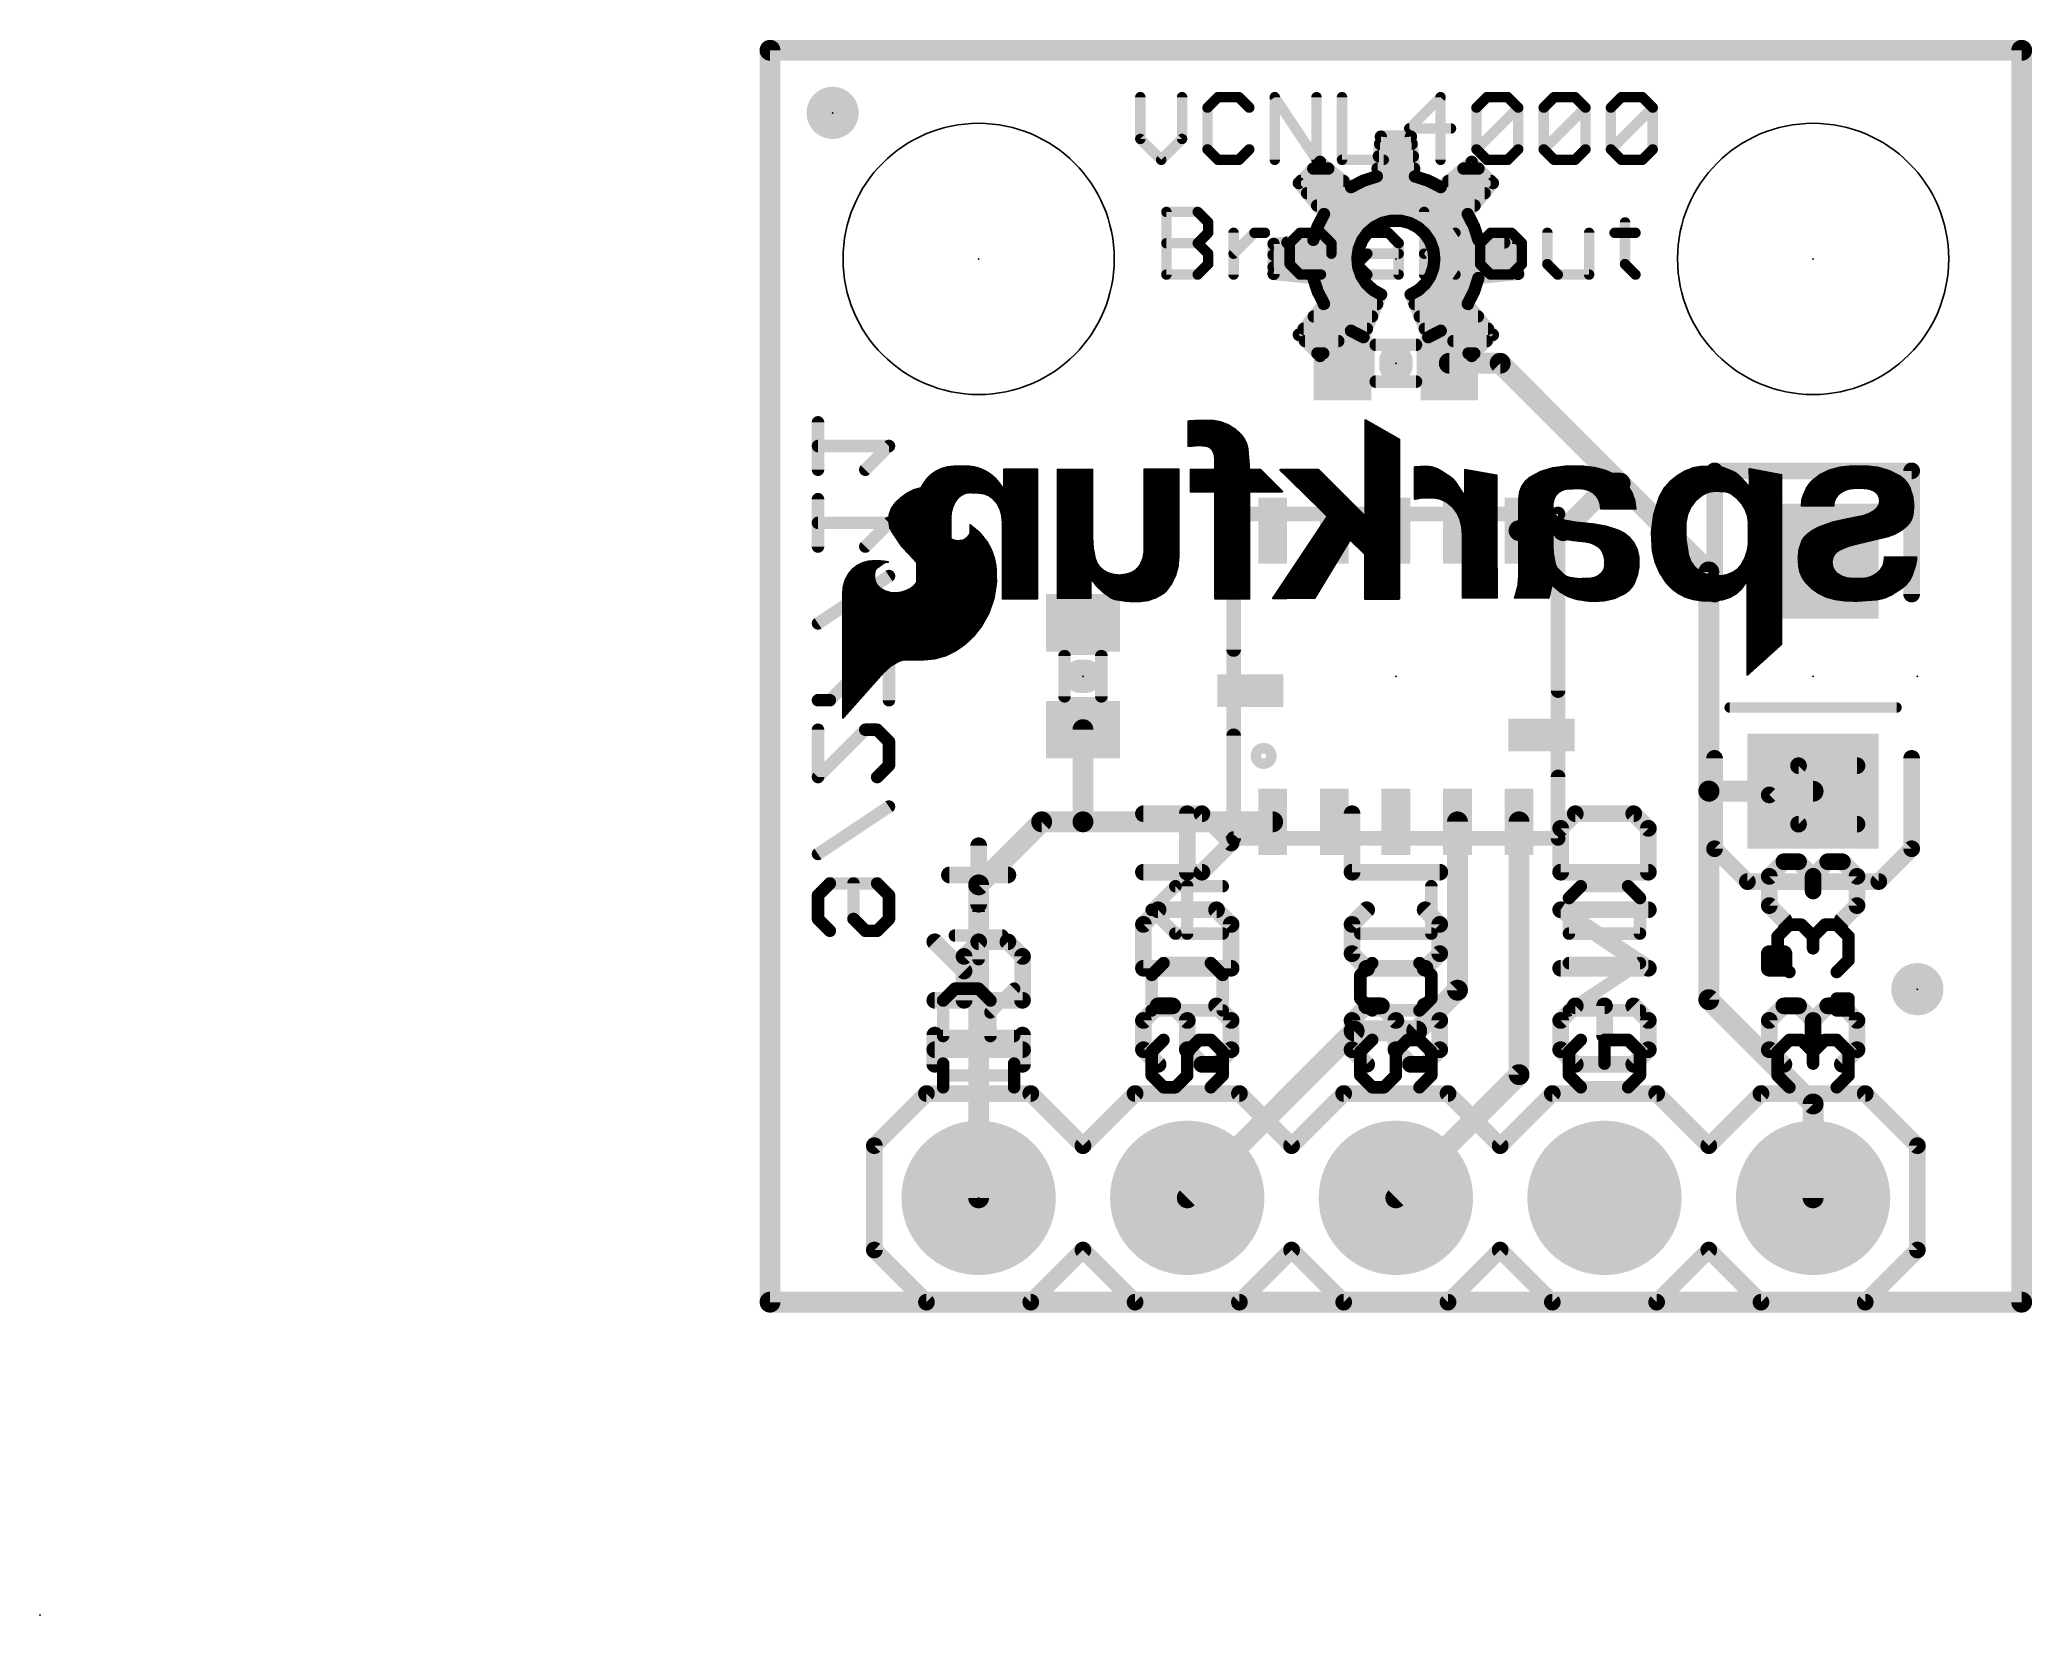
# Model space of a CAD drawing. Extents: x -8.9 to 15.4, y -3.8 to 15.4.
import ezdxf

# ---------------------------------------------------------------- set-up
doc = ezdxf.new("R2010")
doc.units = 0
for name, color, linetype in [('1', 12, 'CONTINUOUS'), ('16', 132, 'CONTINUOUS'), ('17', 110, 'CONTINUOUS'), ('20', 53, 'CONTINUOUS'), ('21', 41, 'CONTINUOUS'), ('22', 40, 'CONTINUOUS'), ('23', 53, 'CONTINUOUS'), ('24', 53, 'CONTINUOUS'), ('51', 53, 'CONTINUOUS')]:
    doc.layers.add(name, color=color, linetype=linetype)

# ---------------------------------------------------------------- blocks, each defined once
blk = doc.blocks.new('RECT')
blk.add_solid([(-0.5, -0.5), (0.5, -0.5), (-0.5, 0.5), (0.5, 0.5)])
blk = doc.blocks.new('ROUNDP')
at = {"const_width": 0.5}
blk.add_lwpolyline([(0, -0.25, 1), (0, 0.25, 1), (0, -0.25)], format="xyb", dxfattribs=at)
blk = doc.blocks.new('PIE')
at = {"const_width": 0.5}
blk.add_lwpolyline([(0, -0.25, 1), (0, 0.25, 1), (0, -0.25)], format="xyb", dxfattribs=at)

msp = doc.modelspace()

# ---------------------------------------------------------------- linework, layer by layer
at = {"layer": '1', "const_width": 0.254}
for points in [[(0, 0), (0, 15.24)], [(0, 15.24), (15.24, 15.24)], [(15.24, 15.24), (15.24, 0)], [(8.89, 11.43), (8.27, 11.43)], [(10.3505, 9.9695), (8.89, 11.43)], [(10.2345, 9.9695), (9.6575, 9.3925)], [(10.3505, 9.9695), (10.2345, 9.9695)], [(11.43, 8.89), (10.3505, 9.9695)], [(9.6575, 9.3925), (9.12, 9.3925)], [(11.43, 6.223), (11.43, 8.89)], [(3.81, 5.8475), (3.81, 6.97)], [(11.43, 3.683), (11.43, 6.223)], [(11.43, 6.223), (11.433, 6.22)], [(11.433, 6.22), (12.7, 6.22)], [(2.54, 5.08), (3.3075, 5.8475)], [(3.3075, 5.8475), (3.81, 5.8475)], [(3.81, 5.8475), (6.12, 5.8475)], [(8.37, 3.798), (8.37, 5.8475)], [(9.12, 2.77), (9.12, 5.8475)], [(2.54, 1.27), (2.54, 5.08)], [(7.874, 3.302), (8.37, 3.798)], [(12.7, 2.413), (11.43, 3.683)], [(5.08, 1.27), (7.112, 3.302)], [(7.112, 3.302), (7.874, 3.302)], [(7.62, 1.27), (9.12, 2.77)], [(12.7, 1.27), (12.7, 2.413)], [(15.24, 0), (0, 0)]]:
    msp.add_lwpolyline(points, dxfattribs=at)
at = {"layer": '1', "const_width": 0.127}
for points in [[(0.0635, 15.24, 1), (-0.0635, 15.24)], [(0, 15.3035, 1), (0, 15.1765)], [(15.3035, 15.24, 1), (15.1765, 15.24)], [(15.24, 15.1765, 1), (15.24, 15.3035)], [(8.27, 11.4935, 1), (8.27, 11.3665)], [(8.9349, 11.4749, 1), (8.8451, 11.3851)], [(8.89, 11.3665, 1), (8.89, 11.4935)], [(10.2345, 10.033, 1), (10.2345, 9.906)], [(10.2794, 9.9246, 1), (10.1896, 10.0144)], [(10.3954, 10.0144, 1), (10.3056, 9.9246)], [(10.3056, 9.9246, 1), (10.3954, 10.0144)], [(10.3505, 9.906, 1), (10.3505, 10.033)], [(9.12, 9.456, 1), (9.12, 9.329)], [(9.6126, 9.4374, 1), (9.7024, 9.3476)], [(9.6575, 9.329, 1), (9.6575, 9.456)], [(11.4935, 8.89, 1), (11.3665, 8.89)], [(11.3851, 8.8451, 1), (11.4749, 8.9349)], [(3.8735, 6.97, 1), (3.7465, 6.97)], [(11.4935, 6.223, 1), (11.3665, 6.223)], [(11.4749, 6.2679, 1), (11.3851, 6.1781)], [(11.433, 6.2835, 1), (11.433, 6.1565)], [(11.3881, 6.1751, 1), (11.4779, 6.2649)], [(12.7, 6.1565, 1), (12.7, 6.2835)], [(11.3665, 6.223, 1), (11.4935, 6.223)], [(3.3075, 5.911, 1), (3.3075, 5.784)], [(3.3524, 5.8026, 1), (3.2626, 5.8924)], [(3.81, 5.911, 1), (3.81, 5.784)], [(3.7465, 5.8475, 1), (3.8735, 5.8475)], [(3.81, 5.784, 1), (3.81, 5.911)], [(6.12, 5.784, 1), (6.12, 5.911)], [(8.4335, 5.8475, 1), (8.3065, 5.8475)], [(9.1835, 5.8475, 1), (9.0565, 5.8475)], [(2.6035, 5.08, 1), (2.4765, 5.08)], [(2.4951, 5.1249, 1), (2.5849, 5.0351)], [(8.4149, 3.7531, 1), (8.3251, 3.8429)], [(8.3065, 3.798, 1), (8.4335, 3.798)], [(11.4749, 3.7279, 1), (11.3851, 3.6381)], [(11.3665, 3.683, 1), (11.4935, 3.683)], [(7.112, 3.3655, 1), (7.112, 3.2385)], [(7.1569, 3.2571, 1), (7.0671, 3.3469)], [(7.8291, 3.3469, 1), (7.9189, 3.2571)], [(7.874, 3.2385, 1), (7.874, 3.3655)], [(9.0565, 2.77, 1), (9.1835, 2.77)], [(9.1649, 2.7251, 1), (9.0751, 2.8149)], [(12.7635, 2.413, 1), (12.6365, 2.413)], [(12.6551, 2.3681, 1), (12.7449, 2.4579)], [(2.4765, 1.27, 1), (2.6035, 1.27)], [(5.0351, 1.3149, 1), (5.1249, 1.2251)], [(7.5751, 1.3149, 1), (7.6649, 1.2251)], [(12.6365, 1.27, 1), (12.7635, 1.27)], [(0, 0.0635, 1), (0, -0.0635)], [(-0.0635, 0, 1), (0.0635, 0)], [(15.1765, 0, 1), (15.3035, 0)], [(15.24, -0.0635, 1), (15.24, 0.0635)]]:
    msp.add_lwpolyline(points, format="xyb", dxfattribs=at)
at = {"layer": '16'}
for points, const_width in [([(0, 0), (0, 15.24)], 0.254), ([(0, 15.24), (15.24, 15.24)], 0.254), ([(15.24, 15.24), (15.24, 0)], 0.254), ([(0.5842, 10.1343), (0.5842, 10.7105)], 0.1524), ([(1.4485, 10.4224), (0.5842, 10.4224)], 0.1524), ([(1.1604, 10.1343), (1.4485, 10.4224)], 0.1524), ([(0.5842, 9.1988), (0.5842, 9.775)], 0.1524), ([(1.4485, 9.4869), (0.5842, 9.4869)], 0.1524), ([(1.1604, 9.1988), (1.4485, 9.4869)], 0.1524), ([(0.5842, 8.2633), (1.4485, 8.8395)], 0.1524), ([(1.3045, 7.904), (0.7283, 7.3278)], 0.1524), ([(1.4485, 7.904), (1.3045, 7.904)], 0.1524), ([(1.4485, 7.3278), (1.4485, 7.904)], 0.1524), ([(0.7283, 7.3278), (0.5842, 7.3278)], 0.1524), ([(0.5842, 6.9685), (0.5842, 6.3922)], 0.1524), ([(0.5842, 6.3922), (1.1604, 6.9685)], 0.1524), ([(1.1604, 6.9685), (1.3045, 6.9685)], 0.1524), ([(1.3045, 6.9685), (1.4485, 6.8244)], 0.1524), ([(1.4485, 6.8244), (1.4485, 6.5363)], 0.1524), ([(1.4485, 6.5363), (1.3045, 6.3922)], 0.1524), ([(0.5842, 5.4567), (1.4485, 6.0329)], 0.1524), ([(0.5842, 4.9534), (0.7283, 5.0974)], 0.1524), ([(0.7283, 5.0974), (1.3045, 5.0974)], 0.1524), ([(1.0164, 4.6653), (1.0164, 5.0974)], 0.1524), ([(1.3045, 5.0974), (1.4485, 4.9534)], 0.1524), ([(0.5842, 4.6653), (0.5842, 4.9534)], 0.1524), ([(1.4485, 4.9534), (1.4485, 4.6653)], 0.1524), ([(0.7283, 4.5212), (0.5842, 4.6653)], 0.1524), ([(1.1604, 4.5212), (1.0164, 4.6653)], 0.1524), ([(1.4485, 4.6653), (1.3045, 4.5212)], 0.1524), ([(1.3045, 4.5212), (1.1604, 4.5212)], 0.1524), ([(15.24, 0), (0, 0)], 0.254)]:
    msp.add_lwpolyline(points, dxfattribs=dict(at, const_width=const_width))
for points, const_width in [([(0.0635, 15.24, 1), (-0.0635, 15.24)], 0.127), ([(0, 15.3035, 1), (0, 15.1765)], 0.127), ([(15.3035, 15.24, 1), (15.1765, 15.24)], 0.127), ([(15.24, 15.1765, 1), (15.24, 15.3035)], 0.127), ([(0.6223, 10.7105, 1), (0.5461, 10.7105)], 0.0762), ([(0.5842, 10.4605, 1), (0.5842, 10.3843)], 0.0762), ([(1.4755, 10.3955, 1), (1.4216, 10.4494)], 0.0762), ([(1.4485, 10.3843, 1), (1.4485, 10.4605)], 0.0762), ([(1.1335, 10.1613, 1), (1.1874, 10.1074)], 0.0762), ([(0.5461, 10.1343, 1), (0.6223, 10.1343)], 0.0762), ([(0.6223, 9.775, 1), (0.5461, 9.775)], 0.0762), ([(0.5842, 9.525, 1), (0.5842, 9.4488)], 0.0762), ([(1.4755, 9.46, 1), (1.4216, 9.5138)], 0.0762), ([(1.4485, 9.4488, 1), (1.4485, 9.525)], 0.0762), ([(0.5461, 9.1988, 1), (0.6223, 9.1988)], 0.0762), ([(1.1335, 9.2257, 1), (1.1874, 9.1719)], 0.0762), ([(1.4697, 8.8078, 1), (1.4274, 8.8712)], 0.0762), ([(0.5631, 8.295, 1), (0.6053, 8.2316)], 0.0762), ([(1.3045, 7.9421, 1), (1.3045, 7.8659)], 0.0762), ([(1.3314, 7.877, 1), (1.2775, 7.9309)], 0.0762), ([(1.4866, 7.904, 1), (1.4104, 7.904)], 0.0762), ([(1.4485, 7.8659, 1), (1.4485, 7.9421)], 0.0762), ([(0.5842, 7.3659, 1), (0.5842, 7.2897)], 0.0762), ([(0.7013, 7.3547, 1), (0.7552, 7.3008)], 0.0762), ([(0.7283, 7.2897, 1), (0.7283, 7.3659)], 0.0762), ([(1.4104, 7.3278, 1), (1.4866, 7.3278)], 0.0762), ([(0.6223, 6.9685, 1), (0.5461, 6.9685)], 0.0762), ([(1.1604, 7.0066, 1), (1.1604, 6.9304)], 0.0762), ([(1.1874, 6.9415, 1), (1.1335, 6.9954)], 0.0762), ([(1.3314, 6.9954, 1), (1.2775, 6.9415)], 0.0762), ([(1.3045, 6.9304, 1), (1.3045, 7.0066)], 0.0762), ([(1.4866, 6.8244, 1), (1.4104, 6.8244)], 0.0762), ([(1.4216, 6.7975, 1), (1.4755, 6.8513)], 0.0762), ([(1.4104, 6.5363, 1), (1.4866, 6.5363)], 0.0762), ([(1.4755, 6.5094, 1), (1.4216, 6.5632)], 0.0762), ([(0.5573, 6.4192, 1), (0.6111, 6.3653)], 0.0762), ([(0.5461, 6.3922, 1), (0.6223, 6.3922)], 0.0762), ([(1.2775, 6.4192, 1), (1.3314, 6.3653)], 0.0762), ([(1.4697, 6.0012, 1), (1.4274, 6.0646)], 0.0762), ([(0.5631, 5.4884, 1), (0.6053, 5.425)], 0.0762), ([(0.7283, 5.1355, 1), (0.7283, 5.0593)], 0.0762), ([(0.7552, 5.0705, 1), (0.7013, 5.1244)], 0.0762), ([(1.0545, 5.0974, 1), (0.9783, 5.0974)], 0.0762), ([(1.3314, 5.1244, 1), (1.2775, 5.0705)], 0.0762), ([(1.3045, 5.0593, 1), (1.3045, 5.1355)], 0.0762), ([(0.6223, 4.9534, 1), (0.5461, 4.9534)], 0.0762), ([(0.5573, 4.9803, 1), (0.6111, 4.9264)], 0.0762), ([(1.4866, 4.9534, 1), (1.4104, 4.9534)], 0.0762), ([(1.4216, 4.9264, 1), (1.4755, 4.9803)], 0.0762), ([(0.6111, 4.6922, 1), (0.5573, 4.6383)], 0.0762), ([(0.5461, 4.6653, 1), (0.6223, 4.6653)], 0.0762), ([(1.0433, 4.6922, 1), (0.9894, 4.6383)], 0.0762), ([(0.9783, 4.6653, 1), (1.0545, 4.6653)], 0.0762), ([(1.4104, 4.6653, 1), (1.4866, 4.6653)], 0.0762), ([(1.4755, 4.6383, 1), (1.4216, 4.6922)], 0.0762), ([(0.7013, 4.4943, 1), (0.7552, 4.5481)], 0.0762), ([(1.1604, 4.5593, 1), (1.1604, 4.4831)], 0.0762), ([(1.1335, 4.4943, 1), (1.1874, 4.5481)], 0.0762), ([(1.2775, 4.5481, 1), (1.3314, 4.4943)], 0.0762), ([(1.3045, 4.4831, 1), (1.3045, 4.5593)], 0.0762), ([(0, 0.0635, 1), (0, -0.0635)], 0.127), ([(-0.0635, 0, 1), (0.0635, 0)], 0.127), ([(15.1765, 0, 1), (15.3035, 0)], 0.127), ([(15.24, -0.0635, 1), (15.24, 0.0635)], 0.127)]:
    msp.add_lwpolyline(points, format="xyb", dxfattribs=dict(at, const_width=const_width))
at = {"layer": '20', "const_width": 0.2032}
for points in [[(0, 0), (0, 15.24)], [(0, 15.24), (15.24, 15.24)], [(15.24, 15.24), (15.24, 0)], [(15.24, 0), (0, 0)]]:
    msp.add_lwpolyline(points, dxfattribs=at)
at = {"layer": '20', "const_width": 0.1016}
for points in [[(0.0508, 15.24, 1), (-0.0508, 15.24)], [(0, 15.2908, 1), (0, 15.1892)], [(15.2908, 15.24, 1), (15.1892, 15.24)], [(15.24, 15.1892, 1), (15.24, 15.2908)], [(0, 0.0508, 1), (0, -0.0508)], [(-0.0508, 0, 1), (0.0508, 0)], [(15.1892, 0, 1), (15.2908, 0)], [(15.24, -0.0508, 1), (15.24, 0.0508)]]:
    msp.add_lwpolyline(points, format="xyb", dxfattribs=at)
at = {"layer": '20'}
for centre in [(2.54, 12.7), (12.7, 12.7)]:
    msp.add_circle(centre, 1.651, dxfattribs=at)
at = {"layer": '21'}
for points, const_width in [([(4.5085, 14.6692), (4.5085, 14.1607)], 0.127), ([(5.0169, 14.1607), (5.0169, 14.6692)], 0.127), ([(5.4542, 14.6692), (5.3271, 14.542)], 0.127), ([(5.3271, 14.542), (5.3271, 14.0336)], 0.127), ([(5.7084, 14.6692), (5.4542, 14.6692)], 0.127), ([(5.8355, 14.542), (5.7084, 14.6692)], 0.127), ([(6.1457, 13.9065), (6.1457, 14.6692)], 0.127), ([(6.1457, 14.6692), (6.6541, 13.9065)], 0.127), ([(6.6541, 13.9065), (6.6541, 14.6692)], 0.127), ([(6.9642, 14.6692), (6.9642, 13.9065)], 0.127), ([(8.1641, 14.6692), (7.7828, 14.2878)], 0.127), ([(8.1641, 13.9065), (8.1641, 14.6692)], 0.127), ([(8.6014, 14.542), (8.7285, 14.6692)], 0.127), ([(8.6014, 14.0336), (8.6014, 14.542)], 0.127), ([(8.6014, 14.0336), (9.1098, 14.542)], 0.127), ([(8.7285, 14.6692), (8.9827, 14.6692)], 0.127), ([(8.9827, 14.6692), (9.1098, 14.542)], 0.127), ([(9.1098, 14.542), (9.1098, 14.0336)], 0.127), ([(9.42, 14.542), (9.5471, 14.6692)], 0.127), ([(9.42, 14.0336), (9.42, 14.542)], 0.127), ([(9.42, 14.0336), (9.9284, 14.542)], 0.127), ([(9.5471, 14.6692), (9.8013, 14.6692)], 0.127), ([(9.8013, 14.6692), (9.9284, 14.542)], 0.127), ([(9.9284, 14.542), (9.9284, 14.0336)], 0.127), ([(10.2385, 14.542), (10.3657, 14.6692)], 0.127), ([(10.2385, 14.0336), (10.2385, 14.542)], 0.127), ([(10.2385, 14.0336), (10.747, 14.542)], 0.127), ([(10.3657, 14.6692), (10.6199, 14.6692)], 0.127), ([(10.6199, 14.6692), (10.747, 14.542)], 0.127), ([(10.747, 14.542), (10.747, 14.0336)], 0.127), ([(7.7828, 14.2878), (8.2912, 14.2878)], 0.127), ([(4.5085, 14.1607), (4.7627, 13.9065)], 0.127), ([(4.7627, 13.9065), (5.0169, 14.1607)], 0.127), ([(5.3271, 14.0336), (5.4542, 13.9065)], 0.127), ([(5.7084, 13.9065), (5.8355, 14.0336)], 0.127), ([(8.7285, 13.9065), (8.6014, 14.0336)], 0.127), ([(9.1098, 14.0336), (8.9827, 13.9065)], 0.127), ([(9.5471, 13.9065), (9.42, 14.0336)], 0.127), ([(9.9284, 14.0336), (9.8013, 13.9065)], 0.127), ([(10.3657, 13.9065), (10.2385, 14.0336)], 0.127), ([(10.747, 14.0336), (10.6199, 13.9065)], 0.127), ([(5.4542, 13.9065), (5.7084, 13.9065)], 0.127), ([(6.9642, 13.9065), (7.4727, 13.9065)], 0.127), ([(8.9827, 13.9065), (8.7285, 13.9065)], 0.127), ([(9.8013, 13.9065), (9.5471, 13.9065)], 0.127), ([(10.6199, 13.9065), (10.3657, 13.9065)], 0.127), ([(4.826, 12.5095), (4.826, 13.2721)], 0.127), ([(4.826, 13.2721), (5.2073, 13.2721)], 0.127), ([(5.2073, 13.2721), (5.3344, 13.145)], 0.127), ([(5.3344, 13.145), (5.3344, 13.0179)], 0.127), ([(7.9639, 12.5095), (7.9639, 13.2721)], 0.127), ([(10.4103, 13.145), (10.4103, 12.6366)], 0.127), ([(4.826, 12.8908), (5.2073, 12.8908)], 0.127), ([(5.3344, 13.0179), (5.2073, 12.8908)], 0.127), ([(5.2073, 12.8908), (5.3344, 12.7637)], 0.127), ([(5.6446, 12.5095), (5.6446, 13.0179)], 0.127), ([(5.6446, 12.7637), (5.8988, 13.0179)], 0.127), ([(5.8988, 13.0179), (6.0259, 13.0179)], 0.127), ([(6.3267, 12.8908), (6.4538, 13.0179)], 0.127), ([(6.3267, 12.6366), (6.3267, 12.8908)], 0.127), ([(6.4538, 13.0179), (6.7081, 13.0179)], 0.127), ([(6.7081, 13.0179), (6.8352, 12.8908)], 0.127), ([(6.8352, 12.8908), (6.8352, 12.7637)], 0.127), ([(7.2724, 13.0179), (7.5266, 13.0179)], 0.127), ([(7.5266, 13.0179), (7.6537, 12.8908)], 0.127), ([(7.6537, 12.8908), (7.6537, 12.5095)], 0.127), ([(7.9639, 12.7637), (8.3452, 13.0179)], 0.127), ([(8.7731, 13.0179), (8.646, 12.8908)], 0.127), ([(8.646, 12.8908), (8.646, 12.6366)], 0.127), ([(9.0274, 13.0179), (8.7731, 13.0179)], 0.127), ([(9.1545, 12.8908), (9.0274, 13.0179)], 0.127), ([(9.1545, 12.6366), (9.1545, 12.8908)], 0.127), ([(9.4646, 13.0179), (9.4646, 12.6366)], 0.127), ([(9.973, 12.5095), (9.973, 13.0179)], 0.127), ([(10.2832, 13.0179), (10.5374, 13.0179)], 0.127), ([(5.3344, 12.6366), (5.2073, 12.5095)], 0.127), ([(5.3344, 12.7637), (5.3344, 12.6366)], 0.127), ([(6.8352, 12.7637), (6.3267, 12.7637)], 0.127), ([(6.4538, 12.5095), (6.3267, 12.6366)], 0.127), ([(7.1453, 12.6366), (7.2724, 12.7637)], 0.127), ([(7.2724, 12.5095), (7.1453, 12.6366)], 0.127), ([(7.2724, 12.7637), (7.6537, 12.7637)], 0.127), ([(8.3452, 12.5095), (7.9639, 12.7637)], 0.127), ([(8.646, 12.6366), (8.7731, 12.5095)], 0.127), ([(9.0274, 12.5095), (9.1545, 12.6366)], 0.127), ([(9.4646, 12.6366), (9.5917, 12.5095)], 0.127), ([(10.4103, 12.6366), (10.5374, 12.5095)], 0.127), ([(5.2073, 12.5095), (4.826, 12.5095)], 0.127), ([(6.7081, 12.5095), (6.4538, 12.5095)], 0.127), ([(7.6537, 12.5095), (7.2724, 12.5095)], 0.127), ([(8.7731, 12.5095), (9.0274, 12.5095)], 0.127), ([(9.5917, 12.5095), (9.973, 12.5095)], 0.127), ([(7.62, 11.3995), (7.62, 11.4605)], 0.4064), ([(11.5, 8.62), (11.5, 10.12)], 0.2032), ([(11.5, 10.12), (13.9, 10.12)], 0.2032), ([(13.9, 10.12), (13.9, 8.62)], 0.2032), ([(1.5266, 9.7257), (1.4835, 9.6653)], 0.0254), ([(1.5102, 9.7028), (1.99, 9.7028)], 0.0254), ([(1.5962, 9.7916), (1.5266, 9.7257)], 0.0254), ([(1.5292, 9.7282), (2.0116, 9.7282)], 0.0254), ([(1.5561, 9.7536), (2.0387, 9.7536)], 0.0254), ([(1.5829, 9.779), (2.0858, 9.779)], 0.0254), ([(1.6739, 9.8476), (1.5962, 9.7916)], 0.0254), ([(1.614, 9.8044), (2.253, 9.8044)], 0.0254), ([(1.6492, 9.8298), (2.2204, 9.8298)], 0.0254), ([(1.7519, 9.8864), (1.6739, 9.8476)], 0.0254), ([(1.6892, 9.8552), (2.1707, 9.8552)], 0.0254), ([(1.7402, 9.8806), (2.112, 9.8806)], 0.0254), ([(1.8359, 9.9096), (1.7519, 9.8864)], 0.0254), ([(1.823, 9.906), (2.0194, 9.906)], 0.0254), ([(1.9228, 9.9162), (1.8359, 9.9096)], 0.0254), ([(2.0129, 9.9077), (1.9228, 9.9162)], 0.0254), ([(1.9674, 9.6664), (1.9977, 9.7153)], 0.0254), ([(1.9977, 9.7153), (2.0397, 9.7545)], 0.0254), ([(2.1006, 9.8857), (2.0129, 9.9077)], 0.0254), ([(2.0397, 9.7545), (2.0905, 9.7815)], 0.0254), ([(2.0905, 9.7815), (2.1417, 9.796)], 0.0254), ([(2.1235, 9.8755), (2.1006, 9.8857)], 0.0254), ([(2.1591, 9.8603), (2.1235, 9.8755)], 0.0254), ([(2.1417, 9.796), (2.1946, 9.8019)], 0.0254), ([(2.2095, 9.8382), (2.1591, 9.8603)], 0.0254), ([(2.1946, 9.8019), (2.2556, 9.8019)], 0.0254), ([(2.253, 9.8044), (2.2095, 9.8382)], 0.0254), ([(2.2555, 9.8019), (2.253, 9.8044)], 0.0254), ([(2.2556, 9.8019), (2.2555, 9.8019)], 0.0254), ([(1.4567, 9.5961), (1.4481, 9.5224)], 0.0254), ([(1.4481, 9.5224), (1.458, 9.4489)], 0.0254), ([(1.4484, 9.525), (1.9644, 9.525)], 0.0254), ([(1.4512, 9.4996), (1.975, 9.4996)], 0.0254), ([(1.4514, 9.5504), (1.9549, 9.5504)], 0.0254), ([(1.4543, 9.5758), (1.9498, 9.5758)], 0.0254), ([(1.4546, 9.4742), (1.9895, 9.4742)], 0.0254), ([(1.4835, 9.6653), (1.4567, 9.5961)], 0.0254), ([(1.458, 9.4489), (1.486, 9.3802)], 0.0254), ([(1.4581, 9.4488), (2.0052, 9.4488)], 0.0254), ([(1.4587, 9.6012), (1.9504, 9.6012)], 0.0254), ([(1.4685, 9.6266), (1.9554, 9.6266)], 0.0254), ([(1.4783, 9.652), (1.963, 9.652)], 0.0254), ([(1.4921, 9.6774), (1.9742, 9.6774)], 0.0254), ([(1.9494, 9.578), (1.9508, 9.6114)], 0.0254), ([(1.9559, 9.5453), (1.9494, 9.578)], 0.0254), ([(1.9508, 9.6114), (1.9674, 9.6664)], 0.0254), ([(1.9774, 9.4938), (1.9559, 9.5453)], 0.0254), ([(2.0067, 9.4463), (1.9774, 9.4938)], 0.0254), ([(2.5511, 9.3669), (2.4385, 9.459)], 0.0254), ([(2.4385, 9.459), (2.4385, 9.3701)], 0.0254), ([(2.4385, 9.4488), (2.451, 9.4488)], 0.0254), ([(5.645, 7.945), (5.645, 9.595)], 0.1778), ([(9.595, 9.595), (9.595, 7.445)], 0.1778), ([(1.4684, 9.4234), (2.0263, 9.4234)], 0.0254), ([(1.4788, 9.398), (2.0499, 9.398)], 0.0254), ([(1.486, 9.3802), (1.6046, 9.2044)], 0.0254), ([(1.4911, 9.3726), (2.0795, 9.3726)], 0.0254), ([(1.5083, 9.3472), (2.1135, 9.3472)], 0.0254), ([(1.5254, 9.3218), (2.1487, 9.3218)], 0.0254), ([(1.5425, 9.2964), (2.1868, 9.2964)], 0.0254), ([(1.5597, 9.271), (2.2514, 9.271)], 0.0254), ([(1.5768, 9.2456), (2.6458, 9.2456)], 0.0254), ([(1.5939, 9.2202), (2.6594, 9.2202)], 0.0254), ([(2.043, 9.4039), (2.0067, 9.4463)], 0.0254), ([(2.0854, 9.3675), (2.043, 9.4039)], 0.0254), ([(2.1768, 9.3015), (2.0854, 9.3675)], 0.0254), ([(2.2281, 9.2753), (2.1768, 9.3015)], 0.0254), ([(2.2847, 9.2649), (2.2281, 9.2753)], 0.0254), ([(2.3419, 9.271), (2.2847, 9.2649)], 0.0254), ([(2.3623, 9.2786), (2.3419, 9.271)], 0.0254), ([(2.3419, 9.271), (2.6275, 9.271)], 0.0254), ([(2.4012, 9.3054), (2.3623, 9.2786)], 0.0254), ([(2.3881, 9.2964), (2.6073, 9.2964)], 0.0254), ([(2.4308, 9.3421), (2.4012, 9.3054)], 0.0254), ([(2.4144, 9.3218), (2.587, 9.3218)], 0.0254), ([(2.4365, 9.3556), (2.4308, 9.3421)], 0.0254), ([(2.433, 9.3472), (2.5668, 9.3472)], 0.0254), ([(2.4385, 9.3701), (2.4365, 9.3556)], 0.0254), ([(2.4385, 9.4234), (2.482, 9.4234)], 0.0254), ([(2.4385, 9.398), (2.5131, 9.398)], 0.0254), ([(2.4385, 9.3726), (2.5441, 9.3726)], 0.0254), ([(2.6417, 9.2532), (2.5511, 9.3669)], 0.0254), ([(2.6918, 9.1598), (2.6417, 9.2532)], 0.0254), ([(1.0642, 8.9665), (1.0072, 8.9221)], 0.0254), ([(1.0638, 8.9662), (1.3389, 8.9662)], 0.0254), ([(1.129, 8.9986), (1.0642, 8.9665)], 0.0254), ([(1.1149, 8.9916), (1.3739, 8.9916)], 0.0254), ([(1.1989, 9.017), (1.129, 8.9986)], 0.0254), ([(1.2929, 9.0244), (1.1989, 9.017)], 0.0254), ([(1.1989, 9.017), (1.3869, 9.017)], 0.0254), ([(1.3869, 9.017), (1.2929, 9.0244)], 0.0254), ([(1.3005, 8.9383), (1.3844, 8.9992)], 0.0254), ([(1.3844, 8.9992), (1.4001, 9.0076)], 0.0254), ([(1.4352, 9.0094), (1.3869, 9.017)], 0.0254), ([(1.4001, 9.0076), (1.4175, 9.0111)], 0.0254), ([(1.4175, 9.0111), (1.4352, 9.0094)], 0.0254), ([(1.6046, 9.2044), (1.7501, 9.05)], 0.0254), ([(1.6136, 9.1948), (2.673, 9.1948)], 0.0254), ([(1.6376, 9.1694), (2.6867, 9.1694)], 0.0254), ([(1.6615, 9.144), (2.6975, 9.144)], 0.0254), ([(1.6854, 9.1186), (2.7066, 9.1186)], 0.0254), ([(1.7094, 9.0932), (2.7157, 9.0932)], 0.0254), ([(1.7333, 9.0678), (2.7248, 9.0678)], 0.0254), ([(1.7501, 9.05), (1.7884, 9.0051)], 0.0254), ([(1.7566, 9.0424), (2.7311, 9.0424)], 0.0254), ([(1.7782, 9.017), (2.7362, 9.017)], 0.0254), ([(1.7884, 9.0051), (1.8139, 8.9518)], 0.0254), ([(1.7949, 8.9916), (2.7412, 8.9916)], 0.0254), ([(1.807, 8.9662), (2.7463, 8.9662)], 0.0254), ([(2.7276, 9.06), (2.6918, 9.1598)], 0.0254), ([(2.7483, 8.956), (2.7276, 9.06)], 0.0254), ([(0.9201, 8.7939), (0.8961, 8.714)], 0.0254), ([(0.9031, 8.7376), (1.2959, 8.7376)], 0.0254), ([(0.9108, 8.763), (1.2829, 8.763)], 0.0254), ([(0.9184, 8.7884), (1.2743, 8.7884)], 0.0254), ([(0.9602, 8.8671), (0.9201, 8.7939)], 0.0254), ([(0.931, 8.8138), (1.2686, 8.8138)], 0.0254), ([(0.9449, 8.8392), (1.2678, 8.8392)], 0.0254), ([(0.9588, 8.8646), (1.2681, 8.8646)], 0.0254), ([(1.0072, 8.9221), (0.9602, 8.8671)], 0.0254), ([(0.9798, 8.89), (1.2737, 8.89)], 0.0254), ([(1.0014, 8.9154), (1.2817, 8.9154)], 0.0254), ([(1.0312, 8.9408), (1.3039, 8.9408)], 0.0254), ([(1.2678, 8.8633), (1.2777, 8.9078)], 0.0254), ([(1.2678, 8.8177), (1.2678, 8.8633)], 0.0254), ([(1.2777, 8.7732), (1.2678, 8.8177)], 0.0254), ([(1.2777, 8.9078), (1.2867, 8.9249)], 0.0254), ([(1.2999, 8.7298), (1.2777, 8.7732)], 0.0254), ([(1.2867, 8.9249), (1.3005, 8.9383)], 0.0254), ([(1.3336, 8.6944), (1.2999, 8.7298)], 0.0254), ([(1.767, 8.7304), (1.7222, 8.6919)], 0.0254), ([(1.8004, 8.7791), (1.767, 8.7304)], 0.0254), ([(1.772, 8.7376), (2.7505, 8.7376)], 0.0254), ([(1.7894, 8.763), (2.7543, 8.763)], 0.0254), ([(1.82, 8.8348), (1.8004, 8.7791)], 0.0254), ([(1.8037, 8.7884), (2.7535, 8.7884)], 0.0254), ([(1.8126, 8.8138), (2.7528, 8.8138)], 0.0254), ([(1.8139, 8.9518), (1.8246, 8.8937)], 0.0254), ([(1.8159, 8.9408), (2.7488, 8.9408)], 0.0254), ([(1.8246, 8.8937), (1.82, 8.8348)], 0.0254), ([(1.8204, 8.8392), (2.752, 8.8392)], 0.0254), ([(1.8206, 8.9154), (2.7496, 8.9154)], 0.0254), ([(1.8224, 8.8646), (2.7512, 8.8646)], 0.0254), ([(1.8244, 8.89), (2.7504, 8.89)], 0.0254), ([(2.7255, 8.5725), (2.7543, 8.7632)], 0.0254), ([(2.7543, 8.7632), (2.7483, 8.956)], 0.0254), ([(0.8961, 8.714), (0.8891, 8.6309)], 0.0254), ([(0.8891, 8.6309), (0.8891, 7.1145)], 0.0254), ([(0.8891, 8.6106), (2.7312, 8.6106)], 0.0254), ([(0.8891, 8.5852), (2.7274, 8.5852)], 0.0254), ([(0.8891, 8.5598), (2.7211, 8.5598)], 0.0254), ([(0.8891, 8.5344), (2.7124, 8.5344)], 0.0254), ([(0.8891, 8.509), (2.7036, 8.509)], 0.0254), ([(0.8891, 8.4836), (2.6949, 8.4836)], 0.0254), ([(0.8895, 8.636), (1.4632, 8.636)], 0.0254), ([(0.8917, 8.6614), (1.3884, 8.6614)], 0.0254), ([(0.8938, 8.6868), (1.3462, 8.6868)], 0.0254), ([(0.8959, 8.7122), (1.3167, 8.7122)], 0.0254), ([(1.397, 8.6562), (1.3336, 8.6944)], 0.0254), ([(1.4678, 8.6346), (1.397, 8.6562)], 0.0254), ([(1.5418, 8.6309), (1.4678, 8.6346)], 0.0254), ([(1.6051, 8.641), (1.5418, 8.6309)], 0.0254), ([(1.5738, 8.636), (2.7351, 8.636)], 0.0254), ([(1.6658, 8.6615), (1.6051, 8.641)], 0.0254), ([(1.6655, 8.6614), (2.7389, 8.6614)], 0.0254), ([(1.7222, 8.6919), (1.6658, 8.6615)], 0.0254), ([(1.7127, 8.6868), (2.7428, 8.6868)], 0.0254), ([(1.7459, 8.7122), (2.7466, 8.7122)], 0.0254), ([(2.6627, 8.3901), (2.7255, 8.5725)], 0.0254), ([(0.8891, 8.4582), (2.6861, 8.4582)], 0.0254), ([(0.8891, 8.4328), (2.6774, 8.4328)], 0.0254), ([(0.8891, 8.4074), (2.6686, 8.4074)], 0.0254), ([(0.8891, 8.382), (2.6581, 8.382)], 0.0254), ([(0.8891, 8.3566), (2.6438, 8.3566)], 0.0254), ([(0.8891, 8.3312), (2.6295, 8.3312)], 0.0254), ([(0.8891, 8.3058), (2.6152, 8.3058)], 0.0254), ([(0.8891, 8.2804), (2.6009, 8.2804)], 0.0254), ([(0.8891, 8.255), (2.5866, 8.255)], 0.0254), ([(2.568, 8.222), (2.6627, 8.3901)], 0.0254), ([(0.8891, 8.2296), (2.5723, 8.2296)], 0.0254), ([(0.8891, 8.2042), (2.5538, 8.2042)], 0.0254), ([(0.8891, 8.1788), (2.5335, 8.1788)], 0.0254), ([(0.8891, 8.1534), (2.5132, 8.1534)], 0.0254), ([(0.8891, 8.128), (2.4929, 8.128)], 0.0254), ([(0.8891, 8.1026), (2.4703, 8.1026)], 0.0254), ([(0.8891, 8.0772), (2.4434, 8.0772)], 0.0254), ([(0.8891, 8.0518), (2.4164, 8.0518)], 0.0254), ([(0.8891, 8.0264), (2.3895, 8.0264)], 0.0254), ([(0.8891, 8.001), (2.3579, 8.001)], 0.0254), ([(2.2607, 7.9324), (2.3764, 8.0141)], 0.0254), ([(2.3764, 8.0141), (2.4796, 8.1113)], 0.0254), ([(2.4796, 8.1113), (2.568, 8.222)], 0.0254), ([(0.8891, 7.9756), (2.3219, 7.9756)], 0.0254), ([(0.8891, 7.9502), (2.2859, 7.9502)], 0.0254), ([(0.8891, 7.9248), (2.2451, 7.9248)], 0.0254), ([(0.8891, 7.8994), (2.193, 7.8994)], 0.0254), ([(0.8891, 7.874), (2.1409, 7.874)], 0.0254), ([(0.8891, 7.8486), (2.0524, 7.8486)], 0.0254), ([(0.8891, 7.8232), (1.8695, 7.8232)], 0.0254), ([(0.8891, 7.7978), (1.5561, 7.7978)], 0.0254), ([(0.8891, 7.7724), (1.5134, 7.7724)], 0.0254), ([(1.4635, 7.7427), (1.5647, 7.8029)], 0.0254), ([(1.5647, 7.8029), (1.6019, 7.8164)], 0.0254), ([(1.6019, 7.8164), (1.6409, 7.8232)], 0.0254), ([(1.6409, 7.8232), (1.8695, 7.8232)], 0.0254), ([(1.8695, 7.8232), (2.0058, 7.8356)], 0.0254), ([(2.0058, 7.8356), (2.1377, 7.8724)], 0.0254), ([(2.1377, 7.8724), (2.2607, 7.9324)], 0.0254), ([(3.7795, 7.62), (3.8405, 7.62)], 0.4064), ([(0.8891, 7.747), (1.4707, 7.747)], 0.0254), ([(0.8891, 7.7216), (1.4404, 7.7216)], 0.0254), ([(0.8891, 7.6962), (1.4127, 7.6962)], 0.0254), ([(0.8891, 7.6708), (1.385, 7.6708)], 0.0254), ([(0.8891, 7.1145), (1.3767, 7.6632)], 0.0254), ([(0.8891, 7.6454), (1.3609, 7.6454)], 0.0254), ([(0.8891, 7.62), (1.3383, 7.62)], 0.0254), ([(0.8891, 7.5946), (1.3157, 7.5946)], 0.0254), ([(0.8891, 7.5692), (1.2932, 7.5692)], 0.0254), ([(0.8891, 7.5438), (1.2706, 7.5438)], 0.0254), ([(0.8891, 7.5184), (1.248, 7.5184)], 0.0254), ([(1.3767, 7.6632), (1.4635, 7.7427)], 0.0254), ([(0.8891, 7.493), (1.2255, 7.493)], 0.0254), ([(0.8891, 7.4676), (1.2029, 7.4676)], 0.0254), ([(0.8891, 7.4422), (1.1803, 7.4422)], 0.0254), ([(0.8891, 7.4168), (1.1577, 7.4168)], 0.0254), ([(0.8891, 7.3914), (1.1352, 7.3914)], 0.0254), ([(0.8891, 7.366), (1.1126, 7.366)], 0.0254), ([(0.8891, 7.3406), (1.09, 7.3406)], 0.0254), ([(0.8891, 7.3152), (1.0675, 7.3152)], 0.0254), ([(0.8891, 7.2898), (1.0449, 7.2898)], 0.0254), ([(0.8891, 7.2644), (1.0223, 7.2644)], 0.0254), ([(13.716, 7.239), (11.684, 7.239)], 0.127), ([(0.8891, 7.239), (0.9997, 7.239)], 0.0254), ([(0.8891, 7.2136), (0.9772, 7.2136)], 0.0254), ([(0.8891, 7.1882), (0.9546, 7.1882)], 0.0254), ([(0.8891, 7.1628), (0.932, 7.1628)], 0.0254), ([(0.8891, 7.1374), (0.9094, 7.1374)], 0.0254), ([(5.645, 5.645), (5.645, 6.895)], 0.1778), ([(11.5, 6.62), (11.5, 5.52)], 0.2032), ([(13.9, 5.52), (13.9, 6.62)], 0.2032), ([(9.595, 6.395), (9.595, 5.645)], 0.1778), ([(11.5, 5.52), (11.9, 5.12)], 0.2032), ([(13.5, 5.12), (13.9, 5.52)], 0.2032), ([(4.6475, 4.7754), (4.9356, 5.0635)], 0.1524), ([(4.9356, 5.0635), (5.5118, 5.0635)], 0.1524), ([(5.0796, 4.4872), (5.0796, 5.0635)], 0.1524), ([(8.0518, 4.4872), (8.0518, 5.0635)], 0.1524), ([(9.8715, 5.0635), (9.7275, 4.9194)], 0.1524), ([(10.4477, 5.0635), (9.8715, 5.0635)], 0.1524), ([(10.5918, 4.9194), (10.4477, 5.0635)], 0.1524), ([(11.9, 5.12), (13.5, 5.12)], 0.2032), ([(4.9356, 4.4872), (4.6475, 4.7754)], 0.1524), ([(9.7275, 4.9194), (9.7275, 4.4872)], 0.1524), ([(10.5918, 4.4872), (10.5918, 4.9194)], 0.1524), ([(2.5396, 4.1754), (2.5396, 4.7516)], 0.1524), ([(12.2675, 4.4516), (12.4115, 4.5957)], 0.1524), ([(12.4115, 4.5957), (12.5556, 4.5957)], 0.1524), ([(12.5556, 4.5957), (12.6996, 4.4516)], 0.1524), ([(12.6996, 4.4516), (12.8437, 4.5957)], 0.1524), ([(12.8437, 4.5957), (12.9877, 4.5957)], 0.1524), ([(12.9877, 4.5957), (13.1318, 4.4516)], 0.1524), ([(2.2515, 4.4635), (2.8277, 4.4635)], 0.1524), ([(5.5118, 4.4872), (4.9356, 4.4872)], 0.1524), ([(7.1875, 4.4872), (8.0518, 4.4872)], 0.1524), ([(9.7275, 4.4872), (10.5918, 4.4872)], 0.1524), ([(12.2675, 4.1635), (12.2675, 4.4516)], 0.1524), ([(12.6996, 4.4516), (12.6996, 4.3076)], 0.1524), ([(13.1318, 4.4516), (13.1318, 4.1635)], 0.1524), ([(4.7915, 4.1279), (4.6475, 3.9839)], 0.1524), ([(5.3677, 4.1279), (4.7915, 4.1279)], 0.1524), ([(5.5118, 3.9839), (5.3677, 4.1279)], 0.1524), ([(7.3315, 4.1279), (7.1875, 3.9839)], 0.1524), ([(8.0518, 3.9839), (7.9077, 4.1279)], 0.1524), ([(9.7275, 3.5517), (10.5918, 4.1279)], 0.1524), ([(10.5918, 4.1279), (9.7275, 4.1279)], 0.1524), ([(12.4115, 4.0195), (12.2675, 4.1635)], 0.1524), ([(13.1318, 4.1635), (12.9877, 4.0195)], 0.1524), ([(2.1075, 3.672), (2.2515, 3.8161)], 0.1524), ([(2.2515, 3.8161), (2.5396, 3.8161)], 0.1524), ([(2.5396, 3.8161), (2.6837, 3.672)], 0.1524), ([(2.6837, 3.528), (2.9718, 3.8161)], 0.1524), ([(4.6475, 3.9839), (4.6475, 3.5517)], 0.1524), ([(5.5118, 3.5517), (5.5118, 3.9839)], 0.1524), ([(7.1875, 3.9839), (7.1875, 3.6958)], 0.1524), ([(8.0518, 3.6958), (8.0518, 3.9839)], 0.1524), ([(2.1075, 3.2399), (2.1075, 3.672)], 0.1524), ([(2.6837, 3.672), (2.6837, 3.2399)], 0.1524), ([(7.1875, 3.6958), (7.3315, 3.5517)], 0.1524), ([(7.9077, 3.5517), (8.0518, 3.6958)], 0.1524), ([(12.9877, 3.5517), (12.9877, 3.6958)], 0.1524), ([(12.9877, 3.6958), (13.1318, 3.6958)], 0.1524), ([(13.1318, 3.6958), (13.1318, 3.5517)], 0.1524), ([(4.6475, 3.5517), (5.5118, 3.5517)], 0.1524), ([(7.3315, 3.5517), (7.9077, 3.5517)], 0.1524), ([(10.5918, 3.5517), (9.7275, 3.5517)], 0.1524), ([(13.1318, 3.5517), (12.9877, 3.5517)], 0.1524), ([(2.9718, 3.2399), (2.1075, 3.2399)], 0.1524), ([(4.7915, 3.1924), (4.6475, 3.0484)], 0.1524), ([(5.0796, 3.0484), (5.2237, 3.1924)], 0.1524), ([(5.2237, 3.1924), (5.3677, 3.1924)], 0.1524), ([(5.3677, 3.1924), (5.5118, 3.0484)], 0.1524), ([(7.3315, 3.1924), (7.1875, 3.0484)], 0.1524), ([(7.6196, 3.0484), (7.7637, 3.1924)], 0.1524), ([(7.7637, 3.1924), (7.9077, 3.1924)], 0.1524), ([(7.9077, 3.1924), (8.0518, 3.0484)], 0.1524), ([(9.8715, 3.1924), (9.7275, 3.0484)], 0.1524), ([(10.4477, 3.1924), (10.1596, 3.1924)], 0.1524), ([(10.1596, 3.1924), (10.1596, 2.9043)], 0.1524), ([(10.5918, 3.0484), (10.4477, 3.1924)], 0.1524), ([(12.2675, 3.0484), (12.4115, 3.1924)], 0.1524), ([(12.4115, 3.1924), (12.5556, 3.1924)], 0.1524), ([(12.5556, 3.1924), (12.6996, 3.0484)], 0.1524), ([(12.6996, 3.0484), (12.8437, 3.1924)], 0.1524), ([(12.8437, 3.1924), (12.9877, 3.1924)], 0.1524), ([(12.9877, 3.1924), (13.1318, 3.0484)], 0.1524), ([(2.1075, 2.6162), (2.1075, 2.9043)], 0.1524), ([(2.9718, 2.6162), (2.9718, 2.9043)], 0.1524), ([(4.6475, 3.0484), (4.6475, 2.7603)], 0.1524), ([(5.0796, 2.7603), (5.0796, 3.0484)], 0.1524), ([(5.5118, 3.0484), (5.5118, 2.7603)], 0.1524), ([(7.1875, 3.0484), (7.1875, 2.7603)], 0.1524), ([(7.6196, 2.7603), (7.6196, 3.0484)], 0.1524), ([(8.0518, 3.0484), (8.0518, 2.7603)], 0.1524), ([(9.7275, 3.0484), (9.7275, 2.7603)], 0.1524), ([(10.5918, 2.7603), (10.5918, 3.0484)], 0.1524), ([(12.2675, 2.7603), (12.2675, 3.0484)], 0.1524), ([(12.6996, 3.0484), (12.6996, 2.9043)], 0.1524), ([(13.1318, 3.0484), (13.1318, 2.7603)], 0.1524), ([(2.9718, 2.7603), (2.1075, 2.7603)], 0.1524), ([(4.6475, 2.7603), (4.7915, 2.6162)], 0.1524), ([(4.7915, 2.6162), (4.9356, 2.6162)], 0.1524), ([(4.9356, 2.6162), (5.0796, 2.7603)], 0.1524), ([(5.5118, 2.7603), (5.3677, 2.6162)], 0.1524), ([(7.1875, 2.7603), (7.3315, 2.6162)], 0.1524), ([(7.3315, 2.6162), (7.4756, 2.6162)], 0.1524), ([(7.4756, 2.6162), (7.6196, 2.7603)], 0.1524), ([(8.0518, 2.7603), (7.9077, 2.6162)], 0.1524), ([(9.7275, 2.7603), (9.8715, 2.6162)], 0.1524), ([(9.8715, 2.6162), (10.4477, 2.6162)], 0.1524), ([(10.4477, 2.6162), (10.5918, 2.7603)], 0.1524), ([(12.4115, 2.6162), (12.2675, 2.7603)], 0.1524), ([(13.1318, 2.7603), (12.9877, 2.6162)], 0.1524)]:
    msp.add_lwpolyline(points, dxfattribs=dict(at, const_width=const_width))
for points, const_width in [([(4.5403, 14.6692, 1), (4.4768, 14.6692)], 0.0635), ([(5.0487, 14.6692, 1), (4.9852, 14.6692)], 0.0635), ([(5.3588, 14.542, 1), (5.2953, 14.542)], 0.0635), ([(5.3046, 14.5645, 1), (5.3495, 14.5196)], 0.0635), ([(5.4542, 14.7009, 1), (5.4542, 14.6374)], 0.0635), ([(5.4766, 14.6467, 1), (5.4317, 14.6916)], 0.0635), ([(5.7309, 14.6916, 1), (5.686, 14.6467)], 0.0635), ([(5.7084, 14.6374, 1), (5.7084, 14.7009)], 0.0635), ([(5.8131, 14.5196, 1), (5.858, 14.5645)], 0.0635), ([(6.1721, 14.6868, 1), (6.1192, 14.6515)], 0.0635), ([(6.1774, 14.6692, 1), (6.1139, 14.6692)], 0.0635), ([(6.6858, 14.6692, 1), (6.6223, 14.6692)], 0.0635), ([(6.996, 14.6692, 1), (6.9325, 14.6692)], 0.0635), ([(8.1959, 14.6692, 1), (8.1324, 14.6692)], 0.0635), ([(8.1866, 14.6467, 1), (8.1417, 14.6916)], 0.0635), ([(8.6331, 14.542, 1), (8.5696, 14.542)], 0.0635), ([(8.5789, 14.5645, 1), (8.6238, 14.5196)], 0.0635), ([(8.7285, 14.7009, 1), (8.7285, 14.6374)], 0.0635), ([(8.7509, 14.6467, 1), (8.706, 14.6916)], 0.0635), ([(9.0052, 14.6916, 1), (8.9603, 14.6467)], 0.0635), ([(8.9827, 14.6374, 1), (8.9827, 14.7009)], 0.0635), ([(9.1416, 14.542, 1), (9.0781, 14.542)], 0.0635), ([(9.0874, 14.5196, 1), (9.1323, 14.5645)], 0.0635), ([(9.1323, 14.5196, 1), (9.0874, 14.5645)], 0.0635), ([(9.4517, 14.542, 1), (9.3882, 14.542)], 0.0635), ([(9.3975, 14.5645, 1), (9.4424, 14.5196)], 0.0635), ([(9.5471, 14.7009, 1), (9.5471, 14.6374)], 0.0635), ([(9.5695, 14.6467, 1), (9.5246, 14.6916)], 0.0635), ([(9.8237, 14.6916, 1), (9.7788, 14.6467)], 0.0635), ([(9.8013, 14.6374, 1), (9.8013, 14.7009)], 0.0635), ([(9.9602, 14.542, 1), (9.8967, 14.542)], 0.0635), ([(9.906, 14.5196, 1), (9.9509, 14.5645)], 0.0635), ([(9.9509, 14.5196, 1), (9.906, 14.5645)], 0.0635), ([(10.2703, 14.542, 1), (10.2068, 14.542)], 0.0635), ([(10.2161, 14.5645, 1), (10.261, 14.5196)], 0.0635), ([(10.3657, 14.7009, 1), (10.3657, 14.6374)], 0.0635), ([(10.3881, 14.6467, 1), (10.3432, 14.6916)], 0.0635), ([(10.6423, 14.6916, 1), (10.5974, 14.6467)], 0.0635), ([(10.6199, 14.6374, 1), (10.6199, 14.7009)], 0.0635), ([(10.7787, 14.542, 1), (10.7152, 14.542)], 0.0635), ([(10.7694, 14.5196, 1), (10.7245, 14.5645)], 0.0635), ([(10.7245, 14.5196, 1), (10.7694, 14.5645)], 0.0635), ([(7.7828, 14.3196, 1), (7.7828, 14.2561)], 0.0635), ([(7.7604, 14.3103, 1), (7.8053, 14.2654)], 0.0635), ([(8.2912, 14.2561, 1), (8.2912, 14.3196)], 0.0635), ([(4.531, 14.1832, 1), (4.486, 14.1383)], 0.0635), ([(4.4768, 14.1607, 1), (4.5403, 14.1607)], 0.0635), ([(4.9852, 14.1607, 1), (5.0487, 14.1607)], 0.0635), ([(5.0394, 14.1383, 1), (4.9945, 14.1832)], 0.0635), ([(5.3495, 14.0561, 1), (5.3046, 14.0112)], 0.0635), ([(5.858, 14.0112, 1), (5.8131, 14.0561)], 0.0635), ([(8.6238, 14.0561, 1), (8.5789, 14.0112)], 0.0635), ([(8.5789, 14.0561, 1), (8.6238, 14.0112)], 0.0635), ([(9.1323, 14.0112, 1), (9.0874, 14.0561)], 0.0635), ([(9.4424, 14.0561, 1), (9.3975, 14.0112)], 0.0635), ([(9.3975, 14.0561, 1), (9.4424, 14.0112)], 0.0635), ([(9.9509, 14.0112, 1), (9.906, 14.0561)], 0.0635), ([(10.261, 14.0561, 1), (10.2161, 14.0112)], 0.0635), ([(10.2161, 14.0561, 1), (10.261, 14.0112)], 0.0635), ([(10.7694, 14.0112, 1), (10.7245, 14.0561)], 0.0635), ([(4.7403, 13.929, 1), (4.7852, 13.884)], 0.0635), ([(4.7403, 13.884, 1), (4.7852, 13.929)], 0.0635), ([(5.2953, 14.0336, 1), (5.3588, 14.0336)], 0.0635), ([(5.4542, 13.9383, 1), (5.4542, 13.8748)], 0.0635), ([(5.4317, 13.884, 1), (5.4766, 13.929)], 0.0635), ([(5.686, 13.929, 1), (5.7309, 13.884)], 0.0635), ([(5.7084, 13.8748, 1), (5.7084, 13.9383)], 0.0635), ([(6.1139, 13.9065, 1), (6.1774, 13.9065)], 0.0635), ([(6.6223, 13.9065, 1), (6.6858, 13.9065)], 0.0635), ([(6.6277, 13.8889, 1), (6.6805, 13.9241)], 0.0635), ([(6.9642, 13.9383, 1), (6.9642, 13.8748)], 0.0635), ([(6.9325, 13.9065, 1), (6.996, 13.9065)], 0.0635), ([(7.4727, 13.8748, 1), (7.4727, 13.9383)], 0.0635), ([(8.1324, 13.9065, 1), (8.1959, 13.9065)], 0.0635), ([(8.5696, 14.0336, 1), (8.6331, 14.0336)], 0.0635), ([(8.7285, 13.9383, 1), (8.7285, 13.8748)], 0.0635), ([(8.706, 13.884, 1), (8.7509, 13.929)], 0.0635), ([(8.9603, 13.929, 1), (9.0052, 13.884)], 0.0635), ([(8.9827, 13.8748, 1), (8.9827, 13.9383)], 0.0635), ([(9.0781, 14.0336, 1), (9.1416, 14.0336)], 0.0635), ([(9.3882, 14.0336, 1), (9.4517, 14.0336)], 0.0635), ([(9.5471, 13.9383, 1), (9.5471, 13.8748)], 0.0635), ([(9.5246, 13.884, 1), (9.5695, 13.929)], 0.0635), ([(9.7788, 13.929, 1), (9.8237, 13.884)], 0.0635), ([(9.8013, 13.8748, 1), (9.8013, 13.9383)], 0.0635), ([(9.8967, 14.0336, 1), (9.9602, 14.0336)], 0.0635), ([(10.2068, 14.0336, 1), (10.2703, 14.0336)], 0.0635), ([(10.3657, 13.9383, 1), (10.3657, 13.8748)], 0.0635), ([(10.3432, 13.884, 1), (10.3881, 13.929)], 0.0635), ([(10.5974, 13.929, 1), (10.6423, 13.884)], 0.0635), ([(10.6199, 13.8748, 1), (10.6199, 13.9383)], 0.0635), ([(10.7152, 14.0336, 1), (10.7787, 14.0336)], 0.0635), ([(4.826, 13.3039, 1), (4.826, 13.2404)], 0.0635), ([(4.8578, 13.2721, 1), (4.7943, 13.2721)], 0.0635), ([(5.2298, 13.2946, 1), (5.1849, 13.2497)], 0.0635), ([(5.2073, 13.2404, 1), (5.2073, 13.3039)], 0.0635), ([(5.3662, 13.145, 1), (5.3027, 13.145)], 0.0635), ([(5.312, 13.1226, 1), (5.3569, 13.1675)], 0.0635), ([(7.9956, 13.2721, 1), (7.9321, 13.2721)], 0.0635), ([(10.442, 13.145, 1), (10.3785, 13.145)], 0.0635), ([(4.826, 12.9226, 1), (4.826, 12.8591)], 0.0635), ([(5.2298, 12.9133, 1), (5.1849, 12.8684)], 0.0635), ([(5.1849, 12.9133, 1), (5.2298, 12.8684)], 0.0635), ([(5.2073, 12.8591, 1), (5.2073, 12.9226)], 0.0635), ([(5.3027, 13.0179, 1), (5.3662, 13.0179)], 0.0635), ([(5.3569, 12.9955, 1), (5.312, 13.0404)], 0.0635), ([(5.6763, 13.0179, 1), (5.6128, 13.0179)], 0.0635), ([(5.8988, 13.0497, 1), (5.8988, 12.9862)], 0.0635), ([(5.9212, 12.9955, 1), (5.8763, 13.0404)], 0.0635), ([(6.0259, 12.9862, 1), (6.0259, 13.0497)], 0.0635), ([(6.3585, 12.8908, 1), (6.295, 12.8908)], 0.0635), ([(6.3043, 12.9133, 1), (6.3492, 12.8684)], 0.0635), ([(6.4538, 13.0497, 1), (6.4538, 12.9862)], 0.0635), ([(6.4763, 12.9955, 1), (6.4314, 13.0404)], 0.0635), ([(6.7305, 13.0404, 1), (6.6856, 12.9955)], 0.0635), ([(6.7081, 12.9862, 1), (6.7081, 13.0497)], 0.0635), ([(6.8669, 12.8908, 1), (6.8034, 12.8908)], 0.0635), ([(6.8127, 12.8684, 1), (6.8576, 12.9133)], 0.0635), ([(7.2724, 13.0497, 1), (7.2724, 12.9862)], 0.0635), ([(7.5491, 13.0404, 1), (7.5042, 12.9955)], 0.0635), ([(7.5266, 12.9862, 1), (7.5266, 13.0497)], 0.0635), ([(7.6855, 12.8908, 1), (7.622, 12.8908)], 0.0635), ([(7.6313, 12.8684, 1), (7.6762, 12.9133)], 0.0635), ([(8.3628, 12.9915, 1), (8.3276, 13.0444)], 0.0635), ([(8.6778, 12.8908, 1), (8.6143, 12.8908)], 0.0635), ([(8.6236, 12.9133, 1), (8.6685, 12.8684)], 0.0635), ([(8.7731, 13.0497, 1), (8.7731, 12.9862)], 0.0635), ([(8.7956, 12.9955, 1), (8.7507, 13.0404)], 0.0635), ([(9.0498, 13.0404, 1), (9.0049, 12.9955)], 0.0635), ([(9.0274, 12.9862, 1), (9.0274, 13.0497)], 0.0635), ([(9.1862, 12.8908, 1), (9.1227, 12.8908)], 0.0635), ([(9.132, 12.8684, 1), (9.1769, 12.9133)], 0.0635), ([(9.4964, 13.0179, 1), (9.4329, 13.0179)], 0.0635), ([(10.0048, 13.0179, 1), (9.9413, 13.0179)], 0.0635), ([(10.2832, 13.0497, 1), (10.2832, 12.9862)], 0.0635), ([(10.5374, 12.9862, 1), (10.5374, 13.0497)], 0.0635), ([(5.3662, 12.7637, 1), (5.3027, 12.7637)], 0.0635), ([(5.3027, 12.6366, 1), (5.3662, 12.6366)], 0.0635), ([(5.312, 12.7413, 1), (5.3569, 12.7862)], 0.0635), ([(5.3569, 12.6142, 1), (5.312, 12.6591)], 0.0635), ([(5.6221, 12.7862, 1), (5.667, 12.7413)], 0.0635), ([(6.3267, 12.7955, 1), (6.3267, 12.732)], 0.0635), ([(6.3492, 12.6591, 1), (6.3043, 12.6142)], 0.0635), ([(6.295, 12.6366, 1), (6.3585, 12.6366)], 0.0635), ([(6.8034, 12.7637, 1), (6.8669, 12.7637)], 0.0635), ([(6.8352, 12.732, 1), (6.8352, 12.7955)], 0.0635), ([(7.1678, 12.6591, 1), (7.1229, 12.6142)], 0.0635), ([(7.1229, 12.6591, 1), (7.1678, 12.6142)], 0.0635), ([(7.2724, 12.7955, 1), (7.2724, 12.732)], 0.0635), ([(7.2949, 12.7413, 1), (7.25, 12.7862)], 0.0635), ([(7.6537, 12.732, 1), (7.6537, 12.7955)], 0.0635), ([(7.9815, 12.7901, 1), (7.9463, 12.7373)], 0.0635), ([(7.9463, 12.7901, 1), (7.9815, 12.7373)], 0.0635), ([(8.6143, 12.6366, 1), (8.6778, 12.6366)], 0.0635), ([(8.6685, 12.6591, 1), (8.6236, 12.6142)], 0.0635), ([(9.1227, 12.6366, 1), (9.1862, 12.6366)], 0.0635), ([(9.1769, 12.6142, 1), (9.132, 12.6591)], 0.0635), ([(9.4329, 12.6366, 1), (9.4964, 12.6366)], 0.0635), ([(9.4871, 12.6591, 1), (9.4422, 12.6142)], 0.0635), ([(10.4327, 12.6591, 1), (10.3878, 12.6142)], 0.0635), ([(10.3785, 12.6366, 1), (10.442, 12.6366)], 0.0635), ([(4.826, 12.5413, 1), (4.826, 12.4778)], 0.0635), ([(4.7943, 12.5095, 1), (4.8578, 12.5095)], 0.0635), ([(5.1849, 12.532, 1), (5.2298, 12.487)], 0.0635), ([(5.2073, 12.4778, 1), (5.2073, 12.5413)], 0.0635), ([(5.6128, 12.5095, 1), (5.6763, 12.5095)], 0.0635), ([(6.4538, 12.5413, 1), (6.4538, 12.4778)], 0.0635), ([(6.4314, 12.487, 1), (6.4763, 12.532)], 0.0635), ([(6.7081, 12.4778, 1), (6.7081, 12.5413)], 0.0635), ([(7.2724, 12.5413, 1), (7.2724, 12.4778)], 0.0635), ([(7.25, 12.487, 1), (7.2949, 12.532)], 0.0635), ([(7.622, 12.5095, 1), (7.6855, 12.5095)], 0.0635), ([(7.6537, 12.4778, 1), (7.6537, 12.5413)], 0.0635), ([(7.9321, 12.5095, 1), (7.9956, 12.5095)], 0.0635), ([(8.3276, 12.4831, 1), (8.3628, 12.5359)], 0.0635), ([(8.7731, 12.5413, 1), (8.7731, 12.4778)], 0.0635), ([(8.7507, 12.487, 1), (8.7956, 12.532)], 0.0635), ([(9.0049, 12.532, 1), (9.0498, 12.487)], 0.0635), ([(9.0274, 12.4778, 1), (9.0274, 12.5413)], 0.0635), ([(9.5917, 12.5413, 1), (9.5917, 12.4778)], 0.0635), ([(9.5693, 12.487, 1), (9.6142, 12.532)], 0.0635), ([(9.9413, 12.5095, 1), (10.0048, 12.5095)], 0.0635), ([(9.973, 12.4778, 1), (9.973, 12.5413)], 0.0635), ([(10.5149, 12.487, 1), (10.5599, 12.532)], 0.0635), ([(7.7216, 11.4605, 1), (7.5184, 11.4605)], 0.2032), ([(7.5184, 11.3995, 1), (7.7216, 11.3995)], 0.2032), ([(11.5508, 10.12, 1), (11.4492, 10.12)], 0.1016), ([(11.5, 10.1708, 1), (11.5, 10.0692)], 0.1016), ([(13.9508, 10.12, 1), (13.8492, 10.12)], 0.1016), ([(13.9, 10.0692, 1), (13.9, 10.1708)], 0.1016), ([(1.5102, 9.7091, 1), (1.5102, 9.6965)], 0.0127), ([(1.5222, 9.7303, 1), (1.531, 9.7211)], 0.0127), ([(1.5318, 9.722, 1), (1.5214, 9.7294)], 0.0127), ([(1.5292, 9.7346, 1), (1.5292, 9.7219)], 0.0127), ([(1.5561, 9.7599, 1), (1.5561, 9.7473)], 0.0127), ([(1.5829, 9.7853, 1), (1.5829, 9.7727)], 0.0127), ([(1.5925, 9.7967, 1), (1.5999, 9.7864)], 0.0127), ([(1.6006, 9.7869, 1), (1.5918, 9.7962)], 0.0127), ([(1.614, 9.8108, 1), (1.614, 9.7981)], 0.0127), ([(1.6492, 9.8361, 1), (1.6492, 9.8235)], 0.0127), ([(1.6711, 9.8533, 1), (1.6767, 9.8419)], 0.0127), ([(1.6776, 9.8424, 1), (1.6702, 9.8528)], 0.0127), ([(1.6892, 9.8615, 1), (1.6892, 9.8489)], 0.0127), ([(1.7402, 9.887, 1), (1.7402, 9.8743)], 0.0127), ([(1.7502, 9.8925, 1), (1.7536, 9.8803)], 0.0127), ([(1.7547, 9.8807, 1), (1.7491, 9.8921)], 0.0127), ([(1.823, 9.9123, 1), (1.823, 9.8997)], 0.0127), ([(1.8354, 9.9159, 1), (1.8364, 9.9032)], 0.0127), ([(1.8376, 9.9035, 1), (1.8342, 9.9157)], 0.0127), ([(1.9234, 9.9225, 1), (1.9222, 9.9099)], 0.0127), ([(1.9233, 9.9099, 1), (1.9223, 9.9225)], 0.0127), ([(1.99, 9.6965, 1), (1.99, 9.7091)], 0.0127), ([(1.9934, 9.7199, 1), (2.0021, 9.7106)], 0.0127), ([(2.0031, 9.7119, 1), (1.9923, 9.7186)], 0.0127), ([(2.0144, 9.9138, 1), (2.0113, 9.9015)], 0.0127), ([(2.0116, 9.7219, 1), (2.0116, 9.7346)], 0.0127), ([(2.0122, 9.9013, 1), (2.0135, 9.914)], 0.0127), ([(2.0194, 9.8997, 1), (2.0194, 9.9123)], 0.0127), ([(2.0368, 9.7601, 1), (2.0427, 9.7489)], 0.0127), ([(2.0441, 9.7499, 1), (2.0354, 9.7592)], 0.0127), ([(2.0387, 9.7473, 1), (2.0387, 9.7599)], 0.0127), ([(2.0888, 9.7876, 1), (2.0922, 9.7754)], 0.0127), ([(2.0858, 9.7727, 1), (2.0858, 9.7853)], 0.0127), ([(2.0935, 9.7759, 1), (2.0875, 9.7871)], 0.0127), ([(2.1032, 9.8915, 1), (2.098, 9.8799)], 0.0127), ([(2.0991, 9.8795, 1), (2.1021, 9.8919)], 0.0127), ([(2.112, 9.8743, 1), (2.112, 9.887)], 0.0127), ([(2.126, 9.8813, 1), (2.121, 9.8697)], 0.0127), ([(2.1209, 9.8697, 1), (2.1261, 9.8813)], 0.0127), ([(2.141, 9.8023, 1), (2.1424, 9.7897)], 0.0127), ([(2.1434, 9.7899, 1), (2.14, 9.8021)], 0.0127), ([(2.1616, 9.8661, 1), (2.1566, 9.8545)], 0.0127), ([(2.1566, 9.8545, 1), (2.1616, 9.8661)], 0.0127), ([(2.1707, 9.8489, 1), (2.1707, 9.8615)], 0.0127), ([(2.1946, 9.8082, 1), (2.1946, 9.7956)], 0.0127), ([(2.1953, 9.7956, 1), (2.1939, 9.8082)], 0.0127), ([(2.2134, 9.8432, 1), (2.2056, 9.8332)], 0.0127), ([(2.207, 9.8324, 1), (2.2121, 9.844)], 0.0127), ([(2.2204, 9.8235, 1), (2.2204, 9.8361)], 0.0127), ([(2.2575, 9.8089, 1), (2.2485, 9.7999)], 0.0127), ([(2.2491, 9.7994, 1), (2.2569, 9.8094)], 0.0127), ([(2.2555, 9.8082, 1), (2.2555, 9.7956)], 0.0127), ([(2.251, 9.7974, 1), (2.26, 9.8064)], 0.0127), ([(2.253, 9.7981, 1), (2.253, 9.8108)], 0.0127), ([(2.2556, 9.7956, 1), (2.2556, 9.8082)], 0.0127), ([(2.2556, 9.7956, 1), (2.2556, 9.8082)], 0.0127), ([(1.4544, 9.5233, 1), (1.4418, 9.5216)], 0.0127), ([(1.4418, 9.5232, 1), (1.4544, 9.5217)], 0.0127), ([(1.4484, 9.5313, 1), (1.4484, 9.5187)], 0.0127), ([(1.4512, 9.506, 1), (1.4512, 9.4933)], 0.0127), ([(1.4514, 9.5567, 1), (1.4514, 9.5441)], 0.0127), ([(1.4543, 9.5822, 1), (1.4543, 9.5695)], 0.0127), ([(1.4546, 9.4805, 1), (1.4546, 9.4679)], 0.0127), ([(1.463, 9.5954, 1), (1.4504, 9.5969)], 0.0127), ([(1.4508, 9.5984, 1), (1.4627, 9.5938)], 0.0127), ([(1.4639, 9.4513, 1), (1.4522, 9.4465)], 0.0127), ([(1.4581, 9.4551, 1), (1.4581, 9.4425)], 0.0127), ([(1.4587, 9.6075, 1), (1.4587, 9.5949)], 0.0127), ([(1.4685, 9.6329, 1), (1.4685, 9.6203)], 0.0127), ([(1.4783, 9.6584, 1), (1.4783, 9.6457)], 0.0127), ([(1.4783, 9.669, 1), (1.4886, 9.6616)], 0.0127), ([(1.4894, 9.663, 1), (1.4775, 9.6676)], 0.0127), ([(1.4921, 9.6837, 1), (1.4921, 9.6711)], 0.0127), ([(1.943, 9.5783, 1), (1.9557, 9.5778)], 0.0127), ([(1.9556, 9.5793, 1), (1.9432, 9.5768)], 0.0127), ([(1.9447, 9.6132, 1), (1.9569, 9.6096)], 0.0127), ([(1.9571, 9.6111, 1), (1.9445, 9.6117)], 0.0127), ([(1.9618, 9.5477, 1), (1.95, 9.5429)], 0.0127), ([(1.9498, 9.5695, 1), (1.9498, 9.5822)], 0.0127), ([(1.9497, 9.5441, 1), (1.9621, 9.5465)], 0.0127), ([(1.9504, 9.5949, 1), (1.9504, 9.6075)], 0.0127), ([(1.9549, 9.5441, 1), (1.9549, 9.5567)], 0.0127), ([(1.9554, 9.6203, 1), (1.9554, 9.6329)], 0.0127), ([(1.962, 9.6698, 1), (1.9728, 9.6631)], 0.0127), ([(1.9735, 9.6646, 1), (1.9613, 9.6683)], 0.0127), ([(1.963, 9.6457, 1), (1.963, 9.6584)], 0.0127), ([(1.9644, 9.5187, 1), (1.9644, 9.5313)], 0.0127), ([(1.9828, 9.4971, 1), (1.972, 9.4905)], 0.0127), ([(1.9715, 9.4913, 1), (1.9832, 9.4962)], 0.0127), ([(1.9742, 9.6711, 1), (1.9742, 9.6837)], 0.0127), ([(1.975, 9.4933, 1), (1.975, 9.506)], 0.0127), ([(1.9895, 9.4679, 1), (1.9895, 9.4805)], 0.0127), ([(2.0052, 9.4425, 1), (2.0052, 9.4551)], 0.0127), ([(2.4425, 9.4639, 1), (2.4345, 9.4541)], 0.0127), ([(2.4449, 9.459, 1), (2.4322, 9.459)], 0.0127), ([(2.4385, 9.4551, 1), (2.4385, 9.4425)], 0.0127), ([(2.451, 9.4425, 1), (2.451, 9.4551)], 0.0127), ([(5.6895, 9.595, 1), (5.6006, 9.595)], 0.0889), ([(9.6395, 9.595, 1), (9.5506, 9.595)], 0.0889), ([(1.4517, 9.4481, 1), (1.4643, 9.4498)], 0.0127), ([(1.4684, 9.4298, 1), (1.4684, 9.4171)], 0.0127), ([(1.4788, 9.4043, 1), (1.4788, 9.3917)], 0.0127), ([(1.4913, 9.3838, 1), (1.4807, 9.3766)], 0.0127), ([(1.4801, 9.3778, 1), (1.4919, 9.3826)], 0.0127), ([(1.4911, 9.3789, 1), (1.4911, 9.3663)], 0.0127), ([(1.5083, 9.3536, 1), (1.5083, 9.3409)], 0.0127), ([(1.5254, 9.3281, 1), (1.5254, 9.3155)], 0.0127), ([(1.5425, 9.3027, 1), (1.5425, 9.2901)], 0.0127), ([(1.5597, 9.2774, 1), (1.5597, 9.2647)], 0.0127), ([(1.5768, 9.2519, 1), (1.5768, 9.2393)], 0.0127), ([(1.5939, 9.2265, 1), (1.5939, 9.2139)], 0.0127), ([(2.0115, 9.4504, 1), (2.0019, 9.4422)], 0.0127), ([(2.0013, 9.443, 1), (2.0121, 9.4496)], 0.0127), ([(2.0263, 9.4171, 1), (2.0263, 9.4298)], 0.0127), ([(2.0472, 9.4087, 1), (2.0389, 9.3991)], 0.0127), ([(2.0382, 9.3998, 1), (2.0479, 9.408)], 0.0127), ([(2.0499, 9.3917, 1), (2.0499, 9.4043)], 0.0127), ([(2.0891, 9.3726, 1), (2.0817, 9.3624)], 0.0127), ([(2.0795, 9.3663, 1), (2.0795, 9.3789)], 0.0127), ([(2.0813, 9.3627, 1), (2.0895, 9.3723)], 0.0127), ([(2.1135, 9.3409, 1), (2.1135, 9.3536)], 0.0127), ([(2.1487, 9.3155, 1), (2.1487, 9.3281)], 0.0127), ([(2.1797, 9.3072, 1), (2.1739, 9.2958)], 0.0127), ([(2.1731, 9.2964, 1), (2.1805, 9.3066)], 0.0127), ([(2.1868, 9.2901, 1), (2.1868, 9.3027)], 0.0127), ([(2.2292, 9.2816, 1), (2.2269, 9.2691)], 0.0127), ([(2.2252, 9.2697, 1), (2.231, 9.281)], 0.0127), ([(2.2514, 9.2647, 1), (2.2514, 9.2774)], 0.0127), ([(2.284, 9.2712, 1), (2.2853, 9.2585)], 0.0127), ([(2.2835, 9.2586, 1), (2.2858, 9.2711)], 0.0127), ([(2.3419, 9.2774, 1), (2.3419, 9.2647)], 0.0127), ([(2.3397, 9.277, 1), (2.3441, 9.265)], 0.0127), ([(2.3426, 9.2647, 1), (2.3412, 9.2773)], 0.0127), ([(2.3587, 9.2838, 1), (2.3659, 9.2734)], 0.0127), ([(2.3645, 9.2726, 1), (2.3601, 9.2846)], 0.0127), ([(2.3881, 9.3027, 1), (2.3881, 9.2901)], 0.0127), ([(2.3962, 9.3094, 1), (2.4061, 9.3014)], 0.0127), ([(2.4048, 9.3001, 1), (2.3976, 9.3106)], 0.0127), ([(2.4144, 9.3281, 1), (2.4144, 9.3155)], 0.0127), ([(2.425, 9.3446, 1), (2.4366, 9.3396)], 0.0127), ([(2.4357, 9.3381, 1), (2.4259, 9.3461)], 0.0127), ([(2.433, 9.3536, 1), (2.433, 9.3409)], 0.0127), ([(2.4302, 9.3564, 1), (2.4428, 9.3547)], 0.0127), ([(2.4424, 9.3531, 1), (2.4307, 9.3581)], 0.0127), ([(2.4385, 9.4298, 1), (2.4385, 9.4171)], 0.0127), ([(2.4385, 9.4043, 1), (2.4385, 9.3917)], 0.0127), ([(2.4385, 9.3789, 1), (2.4385, 9.3663)], 0.0127), ([(2.4448, 9.3692, 1), (2.4322, 9.371)], 0.0127), ([(2.4322, 9.3701, 1), (2.4449, 9.3701)], 0.0127), ([(2.482, 9.4171, 1), (2.482, 9.4298)], 0.0127), ([(2.5131, 9.3917, 1), (2.5131, 9.4043)], 0.0127), ([(2.5441, 9.3663, 1), (2.5441, 9.3789)], 0.0127), ([(2.556, 9.3709, 1), (2.5461, 9.363)], 0.0127), ([(2.547, 9.362, 1), (2.5551, 9.3718)], 0.0127), ([(2.5668, 9.3409, 1), (2.5668, 9.3536)], 0.0127), ([(2.587, 9.3155, 1), (2.587, 9.3281)], 0.0127), ([(2.6073, 9.2901, 1), (2.6073, 9.3027)], 0.0127), ([(2.6275, 9.2647, 1), (2.6275, 9.2774)], 0.0127), ([(2.6473, 9.2562, 1), (2.6361, 9.2502)], 0.0127), ([(2.6367, 9.2492, 1), (2.6467, 9.2572)], 0.0127), ([(2.6458, 9.2393, 1), (2.6458, 9.2519)], 0.0127), ([(2.6594, 9.2139, 1), (2.6594, 9.2265)], 0.0127), ([(1.0638, 8.9726, 1), (1.0638, 8.9599)], 0.0127), ([(1.0614, 8.9722, 1), (1.067, 8.9608)], 0.0127), ([(1.0681, 8.9615, 1), (1.0603, 8.9715)], 0.0127), ([(1.1149, 8.9979, 1), (1.1149, 8.9853)], 0.0127), ([(1.1274, 9.0047, 1), (1.1306, 8.9924)], 0.0127), ([(1.1318, 8.9929, 1), (1.1262, 9.0043)], 0.0127), ([(1.1989, 9.0234, 1), (1.1989, 9.0107)], 0.0127), ([(1.1984, 9.0233, 1), (1.1994, 9.0107)], 0.0127), ([(1.2005, 9.0109, 1), (1.1973, 9.0231)], 0.0127), ([(1.2934, 9.0307, 1), (1.2924, 9.018)], 0.0127), ([(1.2934, 9.018, 1), (1.2924, 9.0307)], 0.0127), ([(1.3389, 8.9599, 1), (1.3389, 8.9726)], 0.0127), ([(1.3739, 8.9853, 1), (1.3739, 8.9979)], 0.0127), ([(1.3814, 9.0048, 1), (1.3874, 8.9936)], 0.0127), ([(1.3879, 9.0233, 1), (1.3859, 9.0107)], 0.0127), ([(1.3881, 8.9941, 1), (1.3807, 9.0043)], 0.0127), ([(1.3864, 9.0107, 1), (1.3874, 9.0233)], 0.0127), ([(1.3869, 9.0107, 1), (1.3869, 9.0234)], 0.0127), ([(1.3988, 9.0138, 1), (1.4013, 9.0014)], 0.0127), ([(1.4031, 9.002, 1), (1.3971, 9.0132)], 0.0127), ([(1.4181, 9.0174, 1), (1.4169, 9.0048)], 0.0127), ([(1.4188, 9.0049, 1), (1.4162, 9.0173)], 0.0127), ([(1.4342, 9.0031, 1), (1.4362, 9.0157)], 0.0127), ([(1.4346, 9.0031, 1), (1.4358, 9.0157)], 0.0127), ([(1.6092, 9.2087, 1), (1.6, 9.2)], 0.0127), ([(1.5994, 9.2008, 1), (1.6099, 9.2079)], 0.0127), ([(1.6136, 9.2012, 1), (1.6136, 9.1885)], 0.0127), ([(1.6376, 9.1758, 1), (1.6376, 9.1631)], 0.0127), ([(1.6615, 9.1503, 1), (1.6615, 9.1377)], 0.0127), ([(1.6854, 9.125, 1), (1.6854, 9.1123)], 0.0127), ([(1.7094, 9.0996, 1), (1.7094, 9.0869)], 0.0127), ([(1.7333, 9.0741, 1), (1.7333, 9.0615)], 0.0127), ([(1.7549, 9.0541, 1), (1.7453, 9.0459)], 0.0127), ([(1.7455, 9.0456, 1), (1.7547, 9.0544)], 0.0127), ([(1.7566, 9.0488, 1), (1.7566, 9.0361)], 0.0127), ([(1.7782, 9.0234, 1), (1.7782, 9.0107)], 0.0127), ([(1.7942, 9.0078, 1), (1.7827, 9.0023)], 0.0127), ([(1.7836, 9.0009, 1), (1.7933, 9.0092)], 0.0127), ([(1.7949, 8.9979, 1), (1.7949, 8.9853)], 0.0127), ([(1.807, 8.9726, 1), (1.807, 8.9599)], 0.0127), ([(2.673, 9.1885, 1), (2.673, 9.2012)], 0.0127), ([(2.6978, 9.1619, 1), (2.6859, 9.1576)], 0.0127), ([(2.6862, 9.1568, 1), (2.6974, 9.1628)], 0.0127), ([(2.6867, 9.1631, 1), (2.6867, 9.1758)], 0.0127), ([(2.6975, 9.1377, 1), (2.6975, 9.1503)], 0.0127), ([(2.7066, 9.1123, 1), (2.7066, 9.125)], 0.0127), ([(2.7157, 9.0869, 1), (2.7157, 9.0996)], 0.0127), ([(2.7339, 9.0612, 1), (2.7214, 9.0587)], 0.0127), ([(2.7217, 9.0578, 1), (2.7336, 9.0621)], 0.0127), ([(2.7248, 9.0615, 1), (2.7248, 9.0741)], 0.0127), ([(2.7311, 9.0361, 1), (2.7311, 9.0488)], 0.0127), ([(2.7362, 9.0107, 1), (2.7362, 9.0234)], 0.0127), ([(2.7412, 8.9853, 1), (2.7412, 8.9979)], 0.0127), ([(2.7463, 8.9599, 1), (2.7463, 8.9726)], 0.0127), ([(0.9031, 8.7439, 1), (0.9031, 8.7313)], 0.0127), ([(0.9108, 8.7693, 1), (0.9108, 8.7567)], 0.0127), ([(0.9184, 8.7948, 1), (0.9184, 8.7821)], 0.0127), ([(0.9145, 8.797, 1), (0.9257, 8.7909)], 0.0127), ([(0.9262, 8.7921, 1), (0.914, 8.7958)], 0.0127), ([(0.931, 8.8201, 1), (0.931, 8.8075)], 0.0127), ([(0.9449, 8.8455, 1), (0.9449, 8.8329)], 0.0127), ([(0.9588, 8.871, 1), (0.9588, 8.8583)], 0.0127), ([(0.9554, 8.8712, 1), (0.965, 8.863)], 0.0127), ([(0.9658, 8.864, 1), (0.9546, 8.8702)], 0.0127), ([(0.9798, 8.8963, 1), (0.9798, 8.8837)], 0.0127), ([(1.0014, 8.9217, 1), (1.0014, 8.9091)], 0.0127), ([(1.0033, 8.9271, 1), (1.0111, 8.9171)], 0.0127), ([(1.012, 8.918, 1), (1.0023, 8.9262)], 0.0127), ([(1.0312, 8.9472, 1), (1.0312, 8.9345)], 0.0127), ([(1.2741, 8.8633, 1), (1.2614, 8.8633)], 0.0127), ([(1.2614, 8.8177, 1), (1.2741, 8.8177)], 0.0127), ([(1.2616, 8.8647, 1), (1.274, 8.8619)], 0.0127), ([(1.274, 8.8191, 1), (1.2616, 8.8163)], 0.0127), ([(1.2678, 8.8329, 1), (1.2678, 8.8455)], 0.0127), ([(1.2681, 8.8583, 1), (1.2681, 8.871)], 0.0127), ([(1.2686, 8.8075, 1), (1.2686, 8.8201)], 0.0127), ([(1.2721, 8.9108, 1), (1.2833, 8.9048)], 0.0127), ([(1.2834, 8.7761, 1), (1.272, 8.7703)], 0.0127), ([(1.2839, 8.9064, 1), (1.2715, 8.9092)], 0.0127), ([(1.2715, 8.7718, 1), (1.2839, 8.7746)], 0.0127), ([(1.2737, 8.8837, 1), (1.2737, 8.8963)], 0.0127), ([(1.2743, 8.7821, 1), (1.2743, 8.7948)], 0.0127), ([(1.2823, 8.9294, 1), (1.2911, 8.9203)], 0.0127), ([(1.2923, 8.9219, 1), (1.2811, 8.9278)], 0.0127), ([(1.2817, 8.9091, 1), (1.2817, 8.9217)], 0.0127), ([(1.2829, 8.7567, 1), (1.2829, 8.7693)], 0.0127), ([(1.3045, 8.7341, 1), (1.2953, 8.7254)], 0.0127), ([(1.2968, 8.9434, 1), (1.3042, 8.9332)], 0.0127), ([(1.2943, 8.7269, 1), (1.3056, 8.7326)], 0.0127), ([(1.2959, 8.7313, 1), (1.2959, 8.7439)], 0.0127), ([(1.3049, 8.9338, 1), (1.2961, 8.9428)], 0.0127), ([(1.3039, 8.9345, 1), (1.3039, 8.9472)], 0.0127), ([(1.7618, 8.7339, 1), (1.7723, 8.7268)], 0.0127), ([(1.7712, 8.7255, 1), (1.7629, 8.7352)], 0.0127), ([(1.772, 8.7439, 1), (1.772, 8.7313)], 0.0127), ([(1.7894, 8.7693, 1), (1.7894, 8.7567)], 0.0127), ([(1.7944, 8.7812, 1), (1.8064, 8.777)], 0.0127), ([(1.8056, 8.7755, 1), (1.7952, 8.7827)], 0.0127), ([(1.8037, 8.7948, 1), (1.8037, 8.7821)], 0.0127), ([(1.8126, 8.8201, 1), (1.8126, 8.8075)], 0.0127), ([(1.8201, 8.9529, 1), (1.8076, 8.9506)], 0.0127), ([(1.8081, 8.949, 1), (1.8196, 8.9545)], 0.0127), ([(1.8159, 8.9472, 1), (1.8159, 8.9345)], 0.0127), ([(1.8137, 8.8353, 1), (1.8264, 8.8343)], 0.0127), ([(1.826, 8.8327, 1), (1.8141, 8.8369)], 0.0127), ([(1.8204, 8.8455, 1), (1.8204, 8.8329)], 0.0127), ([(1.8206, 8.9217, 1), (1.8206, 8.9091)], 0.0127), ([(1.8224, 8.871, 1), (1.8224, 8.8583)], 0.0127), ([(1.8244, 8.8963, 1), (1.8244, 8.8837)], 0.0127), ([(1.831, 8.8932, 1), (1.8183, 8.8942)], 0.0127), ([(1.8184, 8.8925, 1), (1.8309, 8.8948)], 0.0127), ([(2.7546, 8.9562, 1), (2.742, 8.9558)], 0.0127), ([(2.7421, 8.9548, 1), (2.7545, 8.9572)], 0.0127), ([(2.748, 8.763, 1), (2.7607, 8.7634)], 0.0127), ([(2.7606, 8.7622, 1), (2.7481, 8.7641)], 0.0127), ([(2.7488, 8.9345, 1), (2.7488, 8.9472)], 0.0127), ([(2.7496, 8.9091, 1), (2.7496, 8.9217)], 0.0127), ([(2.7504, 8.8837, 1), (2.7504, 8.8963)], 0.0127), ([(2.7505, 8.7313, 1), (2.7505, 8.7439)], 0.0127), ([(2.7512, 8.8583, 1), (2.7512, 8.871)], 0.0127), ([(2.752, 8.8329, 1), (2.752, 8.8455)], 0.0127), ([(2.7528, 8.8075, 1), (2.7528, 8.8201)], 0.0127), ([(2.7535, 8.7821, 1), (2.7535, 8.7948)], 0.0127), ([(2.7543, 8.7567, 1), (2.7543, 8.7693)], 0.0127), ([(0.8828, 8.6314, 1), (0.8954, 8.6304)], 0.0127), ([(0.8891, 8.5662, 1), (0.8891, 8.5535)], 0.0127), ([(0.8891, 8.49, 1), (0.8891, 8.4773)], 0.0127), ([(0.8954, 8.6309, 1), (0.8828, 8.6309)], 0.0127), ([(0.8891, 8.6169, 1), (0.8891, 8.6043)], 0.0127), ([(0.8891, 8.5915, 1), (0.8891, 8.5789)], 0.0127), ([(0.8891, 8.5407, 1), (0.8891, 8.5281)], 0.0127), ([(0.8891, 8.5153, 1), (0.8891, 8.5027)], 0.0127), ([(0.8895, 8.6424, 1), (0.8895, 8.6297)], 0.0127), ([(0.8917, 8.6677, 1), (0.8917, 8.6551)], 0.0127), ([(0.8938, 8.6931, 1), (0.8938, 8.6805)], 0.0127), ([(0.8959, 8.7186, 1), (0.8959, 8.7059)], 0.0127), ([(0.9024, 8.7135, 1), (0.8897, 8.7146)], 0.0127), ([(0.89, 8.7159, 1), (0.9021, 8.7122)], 0.0127), ([(1.3167, 8.7059, 1), (1.3167, 8.7186)], 0.0127), ([(1.3369, 8.6998, 1), (1.3303, 8.689)], 0.0127), ([(1.329, 8.69, 1), (1.3382, 8.6988)], 0.0127), ([(1.3462, 8.6805, 1), (1.3462, 8.6931)], 0.0127), ([(1.3884, 8.6551, 1), (1.3884, 8.6677)], 0.0127), ([(1.3989, 8.6623, 1), (1.3952, 8.6501)], 0.0127), ([(1.3937, 8.6507, 1), (1.4003, 8.6616)], 0.0127), ([(1.4682, 8.6409, 1), (1.4675, 8.6282)], 0.0127), ([(1.4632, 8.6297, 1), (1.4632, 8.6424)], 0.0127), ([(1.466, 8.6285, 1), (1.4697, 8.6406)], 0.0127), ([(1.5408, 8.6372, 1), (1.5428, 8.6246)], 0.0127), ([(1.5415, 8.6246, 1), (1.5421, 8.6372)], 0.0127), ([(1.5738, 8.6424, 1), (1.5738, 8.6297)], 0.0127), ([(1.6031, 8.647, 1), (1.6071, 8.635)], 0.0127), ([(1.6061, 8.6347, 1), (1.6041, 8.6472)], 0.0127), ([(1.6655, 8.6677, 1), (1.6655, 8.6551)], 0.0127), ([(1.6628, 8.6671, 1), (1.6688, 8.6559)], 0.0127), ([(1.6678, 8.6555, 1), (1.6638, 8.6675)], 0.0127), ([(1.7127, 8.6931, 1), (1.7127, 8.6805)], 0.0127), ([(1.7181, 8.6967, 1), (1.7263, 8.6871)], 0.0127), ([(1.7252, 8.6863, 1), (1.7192, 8.6975)], 0.0127), ([(1.7459, 8.7186, 1), (1.7459, 8.7059)], 0.0127), ([(2.6949, 8.4773, 1), (2.6949, 8.49)], 0.0127), ([(2.7036, 8.5027, 1), (2.7036, 8.5153)], 0.0127), ([(2.7124, 8.5281, 1), (2.7124, 8.5407)], 0.0127), ([(2.7192, 8.5734, 1), (2.7318, 8.5715)], 0.0127), ([(2.7315, 8.5704, 1), (2.7195, 8.5745)], 0.0127), ([(2.7211, 8.5535, 1), (2.7211, 8.5662)], 0.0127), ([(2.7274, 8.5789, 1), (2.7274, 8.5915)], 0.0127), ([(2.7312, 8.6043, 1), (2.7312, 8.6169)], 0.0127), ([(2.7351, 8.6297, 1), (2.7351, 8.6424)], 0.0127), ([(2.7389, 8.6551, 1), (2.7389, 8.6677)], 0.0127), ([(2.7428, 8.6805, 1), (2.7428, 8.6931)], 0.0127), ([(2.7466, 8.7059, 1), (2.7466, 8.7186)], 0.0127), ([(11.4492, 8.62, 1), (11.5508, 8.62)], 0.1016), ([(13.8492, 8.62, 1), (13.9508, 8.62)], 0.1016), ([(0.8891, 8.4138, 1), (0.8891, 8.4011)], 0.0127), ([(0.8891, 8.3376, 1), (0.8891, 8.3249)], 0.0127), ([(0.8891, 8.2614, 1), (0.8891, 8.2487)], 0.0127), ([(0.8891, 8.4645, 1), (0.8891, 8.4519)], 0.0127), ([(0.8891, 8.4391, 1), (0.8891, 8.4265)], 0.0127), ([(0.8891, 8.3883, 1), (0.8891, 8.3757)], 0.0127), ([(0.8891, 8.3629, 1), (0.8891, 8.3503)], 0.0127), ([(0.8891, 8.3121, 1), (0.8891, 8.2995)], 0.0127), ([(0.8891, 8.2867, 1), (0.8891, 8.2741)], 0.0127), ([(2.5866, 8.2487, 1), (2.5866, 8.2614)], 0.0127), ([(2.6009, 8.2741, 1), (2.6009, 8.2867)], 0.0127), ([(2.6152, 8.2995, 1), (2.6152, 8.3121)], 0.0127), ([(2.6295, 8.3249, 1), (2.6295, 8.3376)], 0.0127), ([(2.6438, 8.3503, 1), (2.6438, 8.3629)], 0.0127), ([(2.6567, 8.3921, 1), (2.6687, 8.388)], 0.0127), ([(2.6682, 8.387, 1), (2.6571, 8.3932)], 0.0127), ([(2.6581, 8.3757, 1), (2.6581, 8.3883)], 0.0127), ([(2.6686, 8.4011, 1), (2.6686, 8.4138)], 0.0127), ([(2.6774, 8.4265, 1), (2.6774, 8.4391)], 0.0127), ([(2.6861, 8.4519, 1), (2.6861, 8.4645)], 0.0127), ([(0.8891, 8.2359, 1), (0.8891, 8.2233)], 0.0127), ([(0.8891, 8.1852, 1), (0.8891, 8.1725)], 0.0127), ([(0.8891, 8.1597, 1), (0.8891, 8.1471)], 0.0127), ([(0.8891, 8.109, 1), (0.8891, 8.0963)], 0.0127), ([(0.8891, 8.0836, 1), (0.8891, 8.0709)], 0.0127), ([(0.8891, 8.0328, 1), (0.8891, 8.0201)], 0.0127), ([(0.8891, 8.0074, 1), (0.8891, 7.9947)], 0.0127), ([(0.8891, 8.2105, 1), (0.8891, 8.1979)], 0.0127), ([(0.8891, 8.1343, 1), (0.8891, 8.1217)], 0.0127), ([(0.8891, 8.0581, 1), (0.8891, 8.0455)], 0.0127), ([(2.3579, 7.9947, 1), (2.3579, 8.0074)], 0.0127), ([(2.3721, 8.0187, 1), (2.3808, 8.0095)], 0.0127), ([(2.3801, 8.0089, 1), (2.3728, 8.0193)], 0.0127), ([(2.3895, 8.0201, 1), (2.3895, 8.0328)], 0.0127), ([(2.4164, 8.0455, 1), (2.4164, 8.0581)], 0.0127), ([(2.4434, 8.0709, 1), (2.4434, 8.0836)], 0.0127), ([(2.4703, 8.0963, 1), (2.4703, 8.109)], 0.0127), ([(2.4746, 8.1153, 1), (2.4845, 8.1073)], 0.0127), ([(2.4839, 8.1067, 1), (2.4752, 8.1159)], 0.0127), ([(2.4929, 8.1217, 1), (2.4929, 8.1343)], 0.0127), ([(2.5132, 8.1471, 1), (2.5132, 8.1597)], 0.0127), ([(2.5335, 8.1725, 1), (2.5335, 8.1852)], 0.0127), ([(2.5538, 8.1979, 1), (2.5538, 8.2105)], 0.0127), ([(2.5625, 8.2251, 1), (2.5735, 8.2189)], 0.0127), ([(2.573, 8.218, 1), (2.563, 8.226)], 0.0127), ([(2.5723, 8.2233, 1), (2.5723, 8.2359)], 0.0127), ([(0.8891, 7.982, 1), (0.8891, 7.9692)], 0.0127), ([(0.8891, 7.9058, 1), (0.8891, 7.893)], 0.0127), ([(0.8891, 7.855, 1), (0.8891, 7.8422)], 0.0127), ([(0.8891, 7.8296, 1), (0.8891, 7.8168)], 0.0127), ([(0.8891, 7.7788, 1), (0.8891, 7.766)], 0.0127), ([(0.8891, 7.9566, 1), (0.8891, 7.9439)], 0.0127), ([(0.8891, 7.9312, 1), (0.8891, 7.9184)], 0.0127), ([(0.8891, 7.8804, 1), (0.8891, 7.8677)], 0.0127), ([(0.8891, 7.8042, 1), (0.8891, 7.7915)], 0.0127), ([(1.5134, 7.766, 1), (1.5134, 7.7788)], 0.0127), ([(1.5561, 7.7915, 1), (1.5561, 7.8042)], 0.0127), ([(1.5625, 7.8089, 1), (1.5669, 7.7969)], 0.0127), ([(1.5679, 7.7974, 1), (1.5615, 7.8084)], 0.0127), ([(1.6008, 7.8226, 1), (1.603, 7.8101)], 0.0127), ([(1.6041, 7.8104, 1), (1.5998, 7.8223)], 0.0127), ([(1.6409, 7.8296, 1), (1.6409, 7.8168)], 0.0127), ([(1.642, 7.8169, 1), (1.6398, 7.8295)], 0.0127), ([(1.8689, 7.8295, 1), (1.8701, 7.8169)], 0.0127), ([(1.8695, 7.8168, 1), (1.8695, 7.8296)], 0.0127), ([(1.8695, 7.8168, 1), (1.8695, 7.8296)], 0.0127), ([(2.0041, 7.8417, 1), (2.0075, 7.8295)], 0.0127), ([(2.0064, 7.8293, 1), (2.0052, 7.8419)], 0.0127), ([(2.0524, 7.8422, 1), (2.0524, 7.855)], 0.0127), ([(2.1349, 7.8781, 1), (2.1404, 7.8667)], 0.0127), ([(2.1394, 7.8663, 1), (2.136, 7.8785)], 0.0127), ([(2.1409, 7.8677, 1), (2.1409, 7.8804)], 0.0127), ([(2.193, 7.893, 1), (2.193, 7.9058)], 0.0127), ([(2.2451, 7.9184, 1), (2.2451, 7.9312)], 0.0127), ([(2.257, 7.9376, 1), (2.2644, 7.9272)], 0.0127), ([(2.2635, 7.9267, 1), (2.2579, 7.9381)], 0.0127), ([(2.2859, 7.9439, 1), (2.2859, 7.9566)], 0.0127), ([(2.3219, 7.9692, 1), (2.3219, 7.982)], 0.0127), ([(3.7795, 7.7216, 1), (3.7795, 7.5184)], 0.2032), ([(3.8405, 7.5184, 1), (3.8405, 7.7216)], 0.2032), ([(5.6006, 7.945, 1), (5.6895, 7.945)], 0.0889), ([(0.8891, 7.7026, 1), (0.8891, 7.6898)], 0.0127), ([(0.8891, 7.6264, 1), (0.8891, 7.6136)], 0.0127), ([(0.8891, 7.5502, 1), (0.8891, 7.5374)], 0.0127), ([(0.8891, 7.7534, 1), (0.8891, 7.7407)], 0.0127), ([(0.8891, 7.728, 1), (0.8891, 7.7153)], 0.0127), ([(0.8891, 7.6772, 1), (0.8891, 7.6645)], 0.0127), ([(0.8891, 7.6518, 1), (0.8891, 7.6391)], 0.0127), ([(0.8891, 7.601, 1), (0.8891, 7.5883)], 0.0127), ([(0.8891, 7.5756, 1), (0.8891, 7.5629)], 0.0127), ([(0.8891, 7.5248, 1), (0.8891, 7.5121)], 0.0127), ([(1.248, 7.5121, 1), (1.248, 7.5248)], 0.0127), ([(1.2706, 7.5374, 1), (1.2706, 7.5502)], 0.0127), ([(1.2932, 7.5629, 1), (1.2932, 7.5756)], 0.0127), ([(1.3157, 7.5883, 1), (1.3157, 7.601)], 0.0127), ([(1.3383, 7.6136, 1), (1.3383, 7.6264)], 0.0127), ([(1.3609, 7.6391, 1), (1.3609, 7.6518)], 0.0127), ([(1.3724, 7.6679, 1), (1.381, 7.6585)], 0.0127), ([(1.3814, 7.659, 1), (1.372, 7.6674)], 0.0127), ([(1.385, 7.6645, 1), (1.385, 7.6772)], 0.0127), ([(1.4127, 7.6898, 1), (1.4127, 7.7026)], 0.0127), ([(1.4404, 7.7153, 1), (1.4404, 7.728)], 0.0127), ([(1.4603, 7.7482, 1), (1.4667, 7.7373)], 0.0127), ([(1.4678, 7.7381, 1), (1.4592, 7.7474)], 0.0127), ([(1.4707, 7.7407, 1), (1.4707, 7.7534)], 0.0127), ([(0.8891, 7.474, 1), (0.8891, 7.4612)], 0.0127), ([(0.8891, 7.3978, 1), (0.8891, 7.385)], 0.0127), ([(0.8891, 7.347, 1), (0.8891, 7.3342)], 0.0127), ([(0.8891, 7.3216, 1), (0.8891, 7.3088)], 0.0127), ([(0.8891, 7.2708, 1), (0.8891, 7.258)], 0.0127), ([(0.8891, 7.4994, 1), (0.8891, 7.4867)], 0.0127), ([(0.8891, 7.4486, 1), (0.8891, 7.4359)], 0.0127), ([(0.8891, 7.4232, 1), (0.8891, 7.4104)], 0.0127), ([(0.8891, 7.3724, 1), (0.8891, 7.3597)], 0.0127), ([(0.8891, 7.2962, 1), (0.8891, 7.2835)], 0.0127), ([(1.0223, 7.258, 1), (1.0223, 7.2708)], 0.0127), ([(1.0449, 7.2835, 1), (1.0449, 7.2962)], 0.0127), ([(1.0675, 7.3088, 1), (1.0675, 7.3216)], 0.0127), ([(1.09, 7.3342, 1), (1.09, 7.347)], 0.0127), ([(1.1126, 7.3597, 1), (1.1126, 7.3724)], 0.0127), ([(1.1352, 7.385, 1), (1.1352, 7.3978)], 0.0127), ([(1.1577, 7.4104, 1), (1.1577, 7.4232)], 0.0127), ([(1.1803, 7.4359, 1), (1.1803, 7.4486)], 0.0127), ([(1.2029, 7.4612, 1), (1.2029, 7.474)], 0.0127), ([(1.2255, 7.4867, 1), (1.2255, 7.4994)], 0.0127), ([(9.5506, 7.445, 1), (9.6395, 7.445)], 0.0889), ([(11.684, 7.2708, 1), (11.684, 7.2073)], 0.0635), ([(13.716, 7.2073, 1), (13.716, 7.2708)], 0.0635), ([(0.8891, 7.1946, 1), (0.8891, 7.1818)], 0.0127), ([(0.8891, 7.2454, 1), (0.8891, 7.2327)], 0.0127), ([(0.8891, 7.22, 1), (0.8891, 7.2073)], 0.0127), ([(0.8891, 7.1692, 1), (0.8891, 7.1565)], 0.0127), ([(0.8891, 7.1438, 1), (0.8891, 7.1311)], 0.0127), ([(0.8844, 7.1187, 1), (0.8938, 7.1103)], 0.0127), ([(0.8828, 7.1145, 1), (0.8954, 7.1145)], 0.0127), ([(0.9094, 7.1311, 1), (0.9094, 7.1438)], 0.0127), ([(0.932, 7.1565, 1), (0.932, 7.1692)], 0.0127), ([(0.9546, 7.1818, 1), (0.9546, 7.1946)], 0.0127), ([(0.9772, 7.2073, 1), (0.9772, 7.22)], 0.0127), ([(0.9997, 7.2327, 1), (0.9997, 7.2454)], 0.0127), ([(5.6895, 6.895, 1), (5.6006, 6.895)], 0.0889), ([(6.01, 6.5552, 1), (6.01, 6.7448, 1), (6.01, 6.5552)], 0.127), ([(11.5508, 6.62, 1), (11.4492, 6.62)], 0.1016), ([(13.9508, 6.62, 1), (13.8492, 6.62)], 0.1016), ([(9.6395, 6.395, 1), (9.5506, 6.395)], 0.0889), ([(5.6006, 5.645, 1), (5.6895, 5.645)], 0.0889), ([(9.5506, 5.645, 1), (9.6395, 5.645)], 0.0889), ([(11.5359, 5.5559, 1), (11.4641, 5.4841)], 0.1016), ([(13.9359, 5.4841, 1), (13.8641, 5.5559)], 0.1016), ([(11.4492, 5.52, 1), (11.5508, 5.52)], 0.1016), ([(13.8492, 5.52, 1), (13.9508, 5.52)], 0.1016), ([(4.9356, 5.1016, 1), (4.9356, 5.0254)], 0.0762), ([(4.9625, 5.0365, 1), (4.9086, 5.0904)], 0.0762), ([(5.1177, 5.0635, 1), (5.0415, 5.0635)], 0.0762), ([(5.5118, 5.0254, 1), (5.5118, 5.1016)], 0.0762), ([(8.0899, 5.0635, 1), (8.0137, 5.0635)], 0.0762), ([(9.8715, 5.1016, 1), (9.8715, 5.0254)], 0.0762), ([(9.8985, 5.0365, 1), (9.8446, 5.0904)], 0.0762), ([(10.4747, 5.0904, 1), (10.4208, 5.0365)], 0.0762), ([(10.4477, 5.0254, 1), (10.4477, 5.1016)], 0.0762), ([(11.9, 5.1708, 1), (11.9, 5.0692)], 0.1016), ([(11.8641, 5.0841, 1), (11.9359, 5.1559)], 0.1016), ([(13.4641, 5.1559, 1), (13.5359, 5.0841)], 0.1016), ([(13.5, 5.0692, 1), (13.5, 5.1708)], 0.1016), ([(4.6744, 4.8023, 1), (4.6205, 4.7484)], 0.0762), ([(9.7656, 4.9194, 1), (9.6894, 4.9194)], 0.0762), ([(9.7005, 4.9463, 1), (9.7544, 4.8925)], 0.0762), ([(10.6299, 4.9194, 1), (10.5537, 4.9194)], 0.0762), ([(10.5649, 4.8925, 1), (10.6187, 4.9463)], 0.0762), ([(2.5777, 4.7516, 1), (2.5015, 4.7516)], 0.0762), ([(4.6205, 4.8023, 1), (4.6744, 4.7484)], 0.0762), ([(12.4115, 4.6338, 1), (12.4115, 4.5576)], 0.0762), ([(12.4385, 4.5688, 1), (12.3846, 4.6226)], 0.0762), ([(12.5825, 4.6226, 1), (12.5286, 4.5688)], 0.0762), ([(12.5556, 4.5576, 1), (12.5556, 4.6338)], 0.0762), ([(12.8437, 4.6338, 1), (12.8437, 4.5576)], 0.0762), ([(12.8706, 4.5688, 1), (12.8167, 4.6226)], 0.0762), ([(13.0147, 4.6226, 1), (12.9608, 4.5688)], 0.0762), ([(12.9877, 4.5576, 1), (12.9877, 4.6338)], 0.0762), ([(2.2515, 4.5016, 1), (2.2515, 4.4254)], 0.0762), ([(2.8277, 4.4254, 1), (2.8277, 4.5016)], 0.0762), ([(4.9356, 4.5253, 1), (4.9356, 4.4491)], 0.0762), ([(4.9086, 4.4603, 1), (4.9625, 4.5142)], 0.0762), ([(5.0415, 4.4872, 1), (5.1177, 4.4872)], 0.0762), ([(5.5118, 4.4491, 1), (5.5118, 4.5253)], 0.0762), ([(7.1875, 4.5253, 1), (7.1875, 4.4491)], 0.0762), ([(8.0137, 4.4872, 1), (8.0899, 4.4872)], 0.0762), ([(8.0518, 4.4491, 1), (8.0518, 4.5253)], 0.0762), ([(9.7275, 4.5253, 1), (9.7275, 4.4491)], 0.0762), ([(9.6894, 4.4872, 1), (9.7656, 4.4872)], 0.0762), ([(10.5537, 4.4872, 1), (10.6299, 4.4872)], 0.0762), ([(10.5918, 4.4491, 1), (10.5918, 4.5253)], 0.0762), ([(12.2405, 4.4786, 1), (12.2944, 4.4247)], 0.0762), ([(12.3056, 4.4516, 1), (12.2294, 4.4516)], 0.0762), ([(12.7377, 4.4516, 1), (12.6615, 4.4516)], 0.0762), ([(12.6727, 4.4786, 1), (12.7266, 4.4247)], 0.0762), ([(12.6727, 4.4247, 1), (12.7266, 4.4786)], 0.0762), ([(13.1699, 4.4516, 1), (13.0937, 4.4516)], 0.0762), ([(13.1049, 4.4247, 1), (13.1587, 4.4786)], 0.0762), ([(2.5015, 4.1754, 1), (2.5777, 4.1754)], 0.0762), ([(4.7915, 4.166, 1), (4.7915, 4.0898)], 0.0762), ([(4.8185, 4.101, 1), (4.7646, 4.1549)], 0.0762), ([(5.3947, 4.1549, 1), (5.3408, 4.101)], 0.0762), ([(5.3677, 4.0898, 1), (5.3677, 4.166)], 0.0762), ([(7.3585, 4.101, 1), (7.3046, 4.1549)], 0.0762), ([(7.9347, 4.1549, 1), (7.8808, 4.101)], 0.0762), ([(9.7275, 4.166, 1), (9.7275, 4.0898)], 0.0762), ([(10.6129, 4.0962, 1), (10.5707, 4.1596)], 0.0762), ([(10.5918, 4.0898, 1), (10.5918, 4.166)], 0.0762), ([(12.2944, 4.1905, 1), (12.2405, 4.1366)], 0.0762), ([(12.2294, 4.1635, 1), (12.3056, 4.1635)], 0.0762), ([(12.6615, 4.3076, 1), (12.7377, 4.3076)], 0.0762), ([(13.0937, 4.1635, 1), (13.1699, 4.1635)], 0.0762), ([(13.1587, 4.1366, 1), (13.1049, 4.1905)], 0.0762), ([(2.2515, 3.8542, 1), (2.2515, 3.778)], 0.0762), ([(2.2785, 3.7892, 1), (2.2246, 3.843)], 0.0762), ([(2.5666, 3.843, 1), (2.5127, 3.7892)], 0.0762), ([(2.5396, 3.778, 1), (2.5396, 3.8542)], 0.0762), ([(2.9987, 3.7892, 1), (2.9449, 3.843)], 0.0762), ([(4.6205, 4.0108, 1), (4.6744, 3.9569)], 0.0762), ([(4.6856, 3.9839, 1), (4.6094, 3.9839)], 0.0762), ([(5.5499, 3.9839, 1), (5.4737, 3.9839)], 0.0762), ([(5.4849, 3.9569, 1), (5.5387, 4.0108)], 0.0762), ([(7.1605, 4.0108, 1), (7.2144, 3.9569)], 0.0762), ([(7.2256, 3.9839, 1), (7.1494, 3.9839)], 0.0762), ([(8.0899, 3.9839, 1), (8.0137, 3.9839)], 0.0762), ([(8.0249, 3.9569, 1), (8.0787, 4.0108)], 0.0762), ([(12.3846, 3.9925, 1), (12.4385, 4.0464)], 0.0762), ([(12.9608, 4.0464, 1), (13.0147, 3.9925)], 0.0762), ([(2.0805, 3.699, 1), (2.1344, 3.6451)], 0.0762), ([(2.1456, 3.672, 1), (2.0694, 3.672)], 0.0762), ([(2.7218, 3.672, 1), (2.6456, 3.672)], 0.0762), ([(2.6567, 3.6451, 1), (2.7106, 3.699)], 0.0762), ([(7.2144, 3.7227, 1), (7.1605, 3.6688)], 0.0762), ([(7.1494, 3.6958, 1), (7.2256, 3.6958)], 0.0762), ([(8.0137, 3.6958, 1), (8.0899, 3.6958)], 0.0762), ([(8.0787, 3.6688, 1), (8.0249, 3.7227)], 0.0762), ([(13.0258, 3.6958, 1), (12.9496, 3.6958)], 0.0762), ([(12.9877, 3.7339, 1), (12.9877, 3.6577)], 0.0762), ([(13.1699, 3.6958, 1), (13.0937, 3.6958)], 0.0762), ([(13.1318, 3.6577, 1), (13.1318, 3.7339)], 0.0762), ([(2.6567, 3.5549, 1), (2.7106, 3.501)], 0.0762), ([(4.6475, 3.5898, 1), (4.6475, 3.5136)], 0.0762), ([(4.6094, 3.5517, 1), (4.6856, 3.5517)], 0.0762), ([(5.4737, 3.5517, 1), (5.5499, 3.5517)], 0.0762), ([(5.5118, 3.5136, 1), (5.5118, 3.5898)], 0.0762), ([(7.3315, 3.5898, 1), (7.3315, 3.5136)], 0.0762), ([(7.3046, 3.5248, 1), (7.3585, 3.5787)], 0.0762), ([(7.8808, 3.5787, 1), (7.9347, 3.5248)], 0.0762), ([(7.9077, 3.5136, 1), (7.9077, 3.5898)], 0.0762), ([(9.7063, 3.5834, 1), (9.7486, 3.52)], 0.0762), ([(9.7275, 3.5898, 1), (9.7275, 3.5136)], 0.0762), ([(10.5918, 3.5136, 1), (10.5918, 3.5898)], 0.0762), ([(12.9877, 3.5898, 1), (12.9877, 3.5136)], 0.0762), ([(12.9496, 3.5517, 1), (13.0258, 3.5517)], 0.0762), ([(13.0937, 3.5517, 1), (13.1699, 3.5517)], 0.0762), ([(13.1318, 3.5136, 1), (13.1318, 3.5898)], 0.0762), ([(2.1075, 3.278, 1), (2.1075, 3.2018)], 0.0762), ([(2.0694, 3.2399, 1), (2.1456, 3.2399)], 0.0762), ([(2.6456, 3.2399, 1), (2.7218, 3.2399)], 0.0762), ([(2.9718, 3.2018, 1), (2.9718, 3.278)], 0.0762), ([(4.8185, 3.1655, 1), (4.7646, 3.2194)], 0.0762), ([(5.2237, 3.2305, 1), (5.2237, 3.1543)], 0.0762), ([(5.2506, 3.1655, 1), (5.1967, 3.2194)], 0.0762), ([(5.3947, 3.2194, 1), (5.3408, 3.1655)], 0.0762), ([(5.3677, 3.1543, 1), (5.3677, 3.2305)], 0.0762), ([(7.3585, 3.1655, 1), (7.3046, 3.2194)], 0.0762), ([(7.7637, 3.2305, 1), (7.7637, 3.1543)], 0.0762), ([(7.7906, 3.1655, 1), (7.7367, 3.2194)], 0.0762), ([(7.9347, 3.2194, 1), (7.8808, 3.1655)], 0.0762), ([(7.9077, 3.1543, 1), (7.9077, 3.2305)], 0.0762), ([(9.8985, 3.1655, 1), (9.8446, 3.2194)], 0.0762), ([(10.1596, 3.2305, 1), (10.1596, 3.1543)], 0.0762), ([(10.1977, 3.1924, 1), (10.1215, 3.1924)], 0.0762), ([(10.4747, 3.2194, 1), (10.4208, 3.1655)], 0.0762), ([(10.4477, 3.1543, 1), (10.4477, 3.2305)], 0.0762), ([(12.4115, 3.2305, 1), (12.4115, 3.1543)], 0.0762), ([(12.4385, 3.1655, 1), (12.3846, 3.2194)], 0.0762), ([(12.5825, 3.2194, 1), (12.5286, 3.1655)], 0.0762), ([(12.5556, 3.1543, 1), (12.5556, 3.2305)], 0.0762), ([(12.8437, 3.2305, 1), (12.8437, 3.1543)], 0.0762), ([(12.8706, 3.1655, 1), (12.8167, 3.2194)], 0.0762), ([(13.0147, 3.2194, 1), (12.9608, 3.1655)], 0.0762), ([(12.9877, 3.1543, 1), (12.9877, 3.2305)], 0.0762), ([(2.1456, 2.9043, 1), (2.0694, 2.9043)], 0.0762), ([(3.0099, 2.9043, 1), (2.9337, 2.9043)], 0.0762), ([(4.6205, 3.0753, 1), (4.6744, 3.0214)], 0.0762), ([(4.6856, 3.0484, 1), (4.6094, 3.0484)], 0.0762), ([(5.1177, 3.0484, 1), (5.0415, 3.0484)], 0.0762), ([(5.0527, 3.0753, 1), (5.1066, 3.0214)], 0.0762), ([(5.5499, 3.0484, 1), (5.4737, 3.0484)], 0.0762), ([(5.4849, 3.0214, 1), (5.5387, 3.0753)], 0.0762), ([(7.1605, 3.0753, 1), (7.2144, 3.0214)], 0.0762), ([(7.2256, 3.0484, 1), (7.1494, 3.0484)], 0.0762), ([(7.6577, 3.0484, 1), (7.5815, 3.0484)], 0.0762), ([(7.5927, 3.0753, 1), (7.6466, 3.0214)], 0.0762), ([(8.0899, 3.0484, 1), (8.0137, 3.0484)], 0.0762), ([(8.0249, 3.0214, 1), (8.0787, 3.0753)], 0.0762), ([(9.7005, 3.0753, 1), (9.7544, 3.0214)], 0.0762), ([(9.7656, 3.0484, 1), (9.6894, 3.0484)], 0.0762), ([(10.1215, 2.9043, 1), (10.1977, 2.9043)], 0.0762), ([(10.6299, 3.0484, 1), (10.5537, 3.0484)], 0.0762), ([(10.5649, 3.0214, 1), (10.6187, 3.0753)], 0.0762), ([(12.2405, 3.0753, 1), (12.2944, 3.0214)], 0.0762), ([(12.3056, 3.0484, 1), (12.2294, 3.0484)], 0.0762), ([(12.7377, 3.0484, 1), (12.6615, 3.0484)], 0.0762), ([(12.6727, 3.0753, 1), (12.7266, 3.0214)], 0.0762), ([(12.6615, 2.9043, 1), (12.7377, 2.9043)], 0.0762), ([(12.6727, 3.0214, 1), (12.7266, 3.0753)], 0.0762), ([(13.1699, 3.0484, 1), (13.0937, 3.0484)], 0.0762), ([(13.1049, 3.0214, 1), (13.1587, 3.0753)], 0.0762), ([(2.1075, 2.7984, 1), (2.1075, 2.7222)], 0.0762), ([(2.9718, 2.7222, 1), (2.9718, 2.7984)], 0.0762), ([(4.6744, 2.7872, 1), (4.6205, 2.7333)], 0.0762), ([(4.6094, 2.7603, 1), (4.6856, 2.7603)], 0.0762), ([(4.7915, 2.6543, 1), (4.7915, 2.5781)], 0.0762), ([(4.7646, 2.5893, 1), (4.8185, 2.6431)], 0.0762), ([(4.9086, 2.6431, 1), (4.9625, 2.5893)], 0.0762), ([(4.9356, 2.5781, 1), (4.9356, 2.6543)], 0.0762), ([(5.0415, 2.7603, 1), (5.1177, 2.7603)], 0.0762), ([(5.1066, 2.7333, 1), (5.0527, 2.7872)], 0.0762), ([(5.3408, 2.6431, 1), (5.3947, 2.5893)], 0.0762), ([(5.4737, 2.7603, 1), (5.5499, 2.7603)], 0.0762), ([(5.5387, 2.7333, 1), (5.4849, 2.7872)], 0.0762), ([(7.2144, 2.7872, 1), (7.1605, 2.7333)], 0.0762), ([(7.1494, 2.7603, 1), (7.2256, 2.7603)], 0.0762), ([(7.3315, 2.6543, 1), (7.3315, 2.5781)], 0.0762), ([(7.3046, 2.5893, 1), (7.3585, 2.6431)], 0.0762), ([(7.4486, 2.6431, 1), (7.5025, 2.5893)], 0.0762), ([(7.4756, 2.5781, 1), (7.4756, 2.6543)], 0.0762), ([(7.5815, 2.7603, 1), (7.6577, 2.7603)], 0.0762), ([(7.6466, 2.7333, 1), (7.5927, 2.7872)], 0.0762), ([(7.8808, 2.6431, 1), (7.9347, 2.5893)], 0.0762), ([(8.0137, 2.7603, 1), (8.0899, 2.7603)], 0.0762), ([(8.0787, 2.7333, 1), (8.0249, 2.7872)], 0.0762), ([(9.7544, 2.7872, 1), (9.7005, 2.7333)], 0.0762), ([(9.6894, 2.7603, 1), (9.7656, 2.7603)], 0.0762), ([(9.8715, 2.6543, 1), (9.8715, 2.5781)], 0.0762), ([(9.8446, 2.5893, 1), (9.8985, 2.6431)], 0.0762), ([(10.4208, 2.6431, 1), (10.4747, 2.5893)], 0.0762), ([(10.4477, 2.5781, 1), (10.4477, 2.6543)], 0.0762), ([(10.5537, 2.7603, 1), (10.6299, 2.7603)], 0.0762), ([(10.6187, 2.7333, 1), (10.5649, 2.7872)], 0.0762), ([(12.2944, 2.7872, 1), (12.2405, 2.7333)], 0.0762), ([(12.2294, 2.7603, 1), (12.3056, 2.7603)], 0.0762), ([(12.3846, 2.5893, 1), (12.4385, 2.6431)], 0.0762), ([(12.9608, 2.6431, 1), (13.0147, 2.5893)], 0.0762), ([(13.0937, 2.7603, 1), (13.1699, 2.7603)], 0.0762), ([(13.1587, 2.7333, 1), (13.1049, 2.7872)], 0.0762), ([(2.0694, 2.6162, 1), (2.1456, 2.6162)], 0.0762), ([(2.9337, 2.6162, 1), (3.0099, 2.6162)], 0.0762)]:
    msp.add_lwpolyline(points, format="xyb", dxfattribs=dict(at, const_width=const_width))
at = {"layer": '22'}
for points, const_width in [([(7.388, 13.7049), (7.4372, 14.1888)], 0.15), ([(7.4282, 14.1), (7.8118, 14.1)], 0.15), ([(7.4372, 14.1888), (7.8028, 14.1888)], 0.15), ([(7.8028, 14.1888), (7.852, 13.7049)], 0.15), ([(6.438, 13.6235), (6.6965, 13.882)], 0.15), ([(6.6145, 13.8), (6.7971, 13.8)], 0.15), ([(6.6965, 13.882), (7.0735, 13.5746)], 0.15), ([(7.3977, 13.8), (7.8423, 13.8)], 0.15), ([(7.4129, 13.95), (7.8271, 13.95)], 0.15), ([(8.1665, 13.5746), (8.5435, 13.882)], 0.15), ([(8.4429, 13.8), (8.6255, 13.8)], 0.15), ([(8.5435, 13.882), (8.802, 13.6235)], 0.15), ([(6.7454, 13.2465), (6.438, 13.6235)], 0.15), ([(6.4645, 13.65), (6.981, 13.65)], 0.15), ([(7.0735, 13.5746), (7.2253, 13.6528)], 0.15), ([(7.2199, 13.65), (8.0201, 13.65)], 0.15), ([(7.2253, 13.6528), (7.388, 13.7049)], 0.15), ([(7.852, 13.7049), (8.0147, 13.6528)], 0.15), ([(8.0147, 13.6528), (8.1665, 13.5746)], 0.15), ([(8.259, 13.65), (8.7755, 13.65)], 0.15), ([(8.802, 13.6235), (8.4946, 13.2465)], 0.15), ([(6.5387, 13.5), (8.7013, 13.5)], 0.15), ([(6.661, 13.35), (8.579, 13.35)], 0.15), ([(6.6151, 12.932), (6.6672, 13.0947)], 0.15), ([(6.6529, 13.05), (7.3135, 13.05)], 0.15), ([(6.6672, 13.0947), (6.7454, 13.2465)], 0.15), ([(6.7214, 13.2), (8.5186, 13.2)], 0.15), ([(7.3597, 13.0896), (7.2745, 13.0166)], 0.15), ([(7.4598, 13.1404), (7.3597, 13.0896)], 0.15), ([(7.569, 13.1658), (7.4598, 13.1404)], 0.15), ([(7.6812, 13.1646), (7.569, 13.1658)], 0.15), ([(7.7899, 13.1368), (7.6812, 13.1646)], 0.15), ([(7.8889, 13.0839), (7.7899, 13.1368)], 0.15), ([(7.9724, 13.009), (7.8889, 13.0839)], 0.15), ([(7.9267, 13.05), (8.5871, 13.05)], 0.15), ([(8.4946, 13.2465), (8.5728, 13.0947)], 0.15), ([(8.5728, 13.0947), (8.6249, 12.932)], 0.15), ([(6.1312, 12.8828), (6.6151, 12.932)], 0.15), ([(6.1312, 12.5172), (6.1312, 12.8828)], 0.15), ([(6.3004, 12.9), (7.199, 12.9)], 0.15), ([(7.1673, 12.8213), (7.1515, 12.7102)], 0.15), ([(7.2092, 12.9254), (7.1673, 12.8213)], 0.15), ([(7.2745, 13.0166), (7.2092, 12.9254)], 0.15), ([(8.0358, 12.9164), (7.9724, 13.009)], 0.15), ([(8.0753, 12.8114), (8.0358, 12.9164)], 0.15), ([(8.042, 12.9), (8.9396, 12.9)], 0.15), ([(8.0888, 12.7), (8.0753, 12.8114)], 0.15), ([(8.6249, 12.932), (9.1088, 12.8828)], 0.15), ([(9.1088, 12.8828), (9.1088, 12.5172)], 0.15), ([(6.1312, 12.75), (7.1572, 12.75)], 0.15), ([(6.1312, 12.6), (7.1623, 12.6)], 0.15), ([(7.1515, 12.7102), (7.1625, 12.5985)], 0.15), ([(7.1625, 12.5985), (7.1997, 12.4927)], 0.15), ([(8.0377, 12.4872), (8.0759, 12.5906)], 0.15), ([(8.0759, 12.5906), (8.0888, 12.7)], 0.15), ([(8.077, 12.6), (9.1088, 12.6)], 0.15), ([(8.0828, 12.75), (9.1088, 12.75)], 0.15), ([(6.6151, 12.468), (6.1312, 12.5172)], 0.15), ([(6.6672, 12.3053), (6.6151, 12.468)], 0.15), ([(6.6209, 12.45), (7.2275, 12.45)], 0.15), ([(6.7454, 12.1535), (6.6672, 12.3053)], 0.15), ([(6.6699, 12.3), (7.3818, 12.3)], 0.15), ([(7.1997, 12.4927), (7.261, 12.3987)], 0.15), ([(7.261, 12.3987), (7.3428, 12.322)], 0.15), ([(7.3428, 12.322), (7.4406, 12.2669)], 0.15), ([(7.7994, 12.2669), (7.8956, 12.3207)], 0.15), ([(7.8585, 12.3), (8.5701, 12.3)], 0.15), ([(7.8956, 12.3207), (7.9765, 12.3955)], 0.15), ([(7.9765, 12.3955), (8.0377, 12.4872)], 0.15), ([(8.0129, 12.45), (8.6191, 12.45)], 0.15), ([(8.5728, 12.3053), (8.4946, 12.1535)], 0.15), ([(8.6249, 12.468), (8.5728, 12.3053)], 0.15), ([(9.1088, 12.5172), (8.6249, 12.468)], 0.15), ([(6.438, 11.7765), (6.7454, 12.1535)], 0.15), ([(6.7425, 12.15), (7.3922, 12.15)], 0.15), ([(7.4406, 12.2669), (7.2253, 11.7472)], 0.15), ([(8.0147, 11.7472), (7.7994, 12.2669)], 0.15), ([(7.8478, 12.15), (8.4975, 12.15)], 0.15), ([(8.4946, 12.1535), (8.802, 11.7765)], 0.15), ([(6.4979, 11.85), (7.2679, 11.85)], 0.15), ([(6.6202, 12), (7.33, 12)], 0.15), ([(7.0735, 11.8254), (6.6965, 11.518)], 0.15), ([(7.2253, 11.7472), (7.0735, 11.8254)], 0.15), ([(7.91, 12), (8.6198, 12)], 0.15), ([(7.9721, 11.85), (8.7421, 11.85)], 0.15), ([(8.1665, 11.8254), (8.0147, 11.7472)], 0.15), ([(8.5435, 11.518), (8.1665, 11.8254)], 0.15), ([(6.6965, 11.518), (6.438, 11.7765)], 0.15), ([(6.5145, 11.7), (6.9197, 11.7)], 0.15), ([(8.3203, 11.7), (8.7255, 11.7)], 0.15), ([(8.802, 11.7765), (8.5435, 11.518)], 0.15), ([(6.6645, 11.55), (6.7357, 11.55)], 0.15), ([(8.5043, 11.55), (8.5755, 11.55)], 0.15), ([(5.0952, 10.7239), (5.0927, 10.7239)], 0.0254), ([(5.0927, 10.7239), (5.0927, 10.4216)], 0.0254), ([(5.0927, 10.7188), (5.456, 10.7188)], 0.0254), ([(5.0927, 10.6934), (5.5371, 10.6934)], 0.0254), ([(5.0927, 10.668), (5.5938, 10.668)], 0.0254), ([(5.2273, 10.7315), (5.0952, 10.7239)], 0.0254), ([(5.3823, 10.7315), (5.2273, 10.7315)], 0.0254), ([(5.4835, 10.7141), (5.3823, 10.7315)], 0.0254), ([(5.5794, 10.6771), (5.4835, 10.7141)], 0.0254), ([(5.6661, 10.6221), (5.5794, 10.6771)], 0.0254), ([(7.6632, 10.5004), (7.2492, 10.7366)], 0.0254), ([(7.2492, 10.7366), (7.2492, 9.5631)], 0.0254), ([(7.2492, 10.7188), (7.2804, 10.7188)], 0.0254), ([(7.2492, 10.6934), (7.3249, 10.6934)], 0.0254), ([(7.2492, 10.668), (7.3694, 10.668)], 0.0254), ([(5.0927, 10.6426), (5.6338, 10.6426)], 0.0254), ([(5.0927, 10.6172), (5.6713, 10.6172)], 0.0254), ([(5.0927, 10.5918), (5.6979, 10.5918)], 0.0254), ([(5.0927, 10.5664), (5.7245, 10.5664)], 0.0254), ([(5.0927, 10.541), (5.7477, 10.541)], 0.0254), ([(5.0927, 10.5156), (5.7658, 10.5156)], 0.0254), ([(5.0927, 10.4902), (5.7806, 10.4902)], 0.0254), ([(5.0927, 10.4648), (5.7925, 10.4648)], 0.0254), ([(5.0927, 10.4394), (5.8021, 10.4394)], 0.0254), ([(5.0927, 10.4216), (5.1003, 10.4216)], 0.0254), ([(5.1003, 10.4216), (5.1283, 10.4242)], 0.0254), ([(5.1283, 10.4242), (5.221, 10.4328)], 0.0254), ([(5.221, 10.4328), (5.3137, 10.4242)], 0.0254), ([(5.3137, 10.4242), (5.345, 10.4135)], 0.0254), ([(5.7404, 10.5512), (5.6661, 10.6221)], 0.0254), ([(5.7744, 10.5035), (5.7404, 10.5512)], 0.0254), ([(5.7993, 10.4504), (5.7744, 10.5035)], 0.0254), ([(5.8141, 10.3937), (5.7993, 10.4504)], 0.0254), ([(7.2492, 10.6426), (7.414, 10.6426)], 0.0254), ([(7.2492, 10.6172), (7.4585, 10.6172)], 0.0254), ([(7.2492, 10.5918), (7.503, 10.5918)], 0.0254), ([(7.2492, 10.5664), (7.5475, 10.5664)], 0.0254), ([(7.2492, 10.541), (7.592, 10.541)], 0.0254), ([(7.2492, 10.5156), (7.6366, 10.5156)], 0.0254), ([(7.2492, 10.4902), (7.6632, 10.4902)], 0.0254), ([(7.2492, 10.4648), (7.6632, 10.4648)], 0.0254), ([(7.2492, 10.4394), (7.6632, 10.4394)], 0.0254), ([(7.6632, 8.5674), (7.6632, 10.5004)], 0.0254), ([(5.3435, 10.414), (5.8088, 10.414)], 0.0254), ([(5.345, 10.4135), (5.372, 10.3943)], 0.0254), ([(5.372, 10.3943), (5.3924, 10.3683)], 0.0254), ([(5.3765, 10.3886), (5.8145, 10.3886)], 0.0254), ([(5.3924, 10.3683), (5.4112, 10.3229)], 0.0254), ([(5.3945, 10.3632), (5.8166, 10.3632)], 0.0254), ([(5.405, 10.3378), (5.8187, 10.3378)], 0.0254), ([(5.4112, 10.3229), (5.4178, 10.2743)], 0.0254), ([(5.4126, 10.3124), (5.8208, 10.3124)], 0.0254), ([(5.4161, 10.287), (5.823, 10.287)], 0.0254), ([(5.4178, 10.2743), (5.4178, 10.1346)], 0.0254), ([(5.4178, 10.2616), (5.8251, 10.2616)], 0.0254), ([(5.4178, 10.2362), (5.8272, 10.2362)], 0.0254), ([(5.4178, 10.2108), (5.8293, 10.2108)], 0.0254), ([(5.4178, 10.1854), (5.8314, 10.1854)], 0.0254), ([(5.8318, 10.1803), (5.8141, 10.3937)], 0.0254), ([(5.8318, 10.1346), (5.8318, 10.1803)], 0.0254), ([(7.2492, 10.414), (7.6632, 10.414)], 0.0254), ([(7.2492, 10.3886), (7.6632, 10.3886)], 0.0254), ([(7.2492, 10.3632), (7.6632, 10.3632)], 0.0254), ([(7.2492, 10.3378), (7.6632, 10.3378)], 0.0254), ([(7.2492, 10.3124), (7.6632, 10.3124)], 0.0254), ([(7.2492, 10.287), (7.6632, 10.287)], 0.0254), ([(7.2492, 10.2616), (7.6632, 10.2616)], 0.0254), ([(7.2492, 10.2362), (7.6632, 10.2362)], 0.0254), ([(7.2492, 10.2108), (7.6632, 10.2108)], 0.0254), ([(7.2492, 10.1854), (7.6632, 10.1854)], 0.0254), ([(9.5275, 10.1524), (9.7014, 10.1754)], 0.0254), ([(9.7014, 10.1754), (9.8767, 10.1762)], 0.0254), ([(9.8767, 10.1762), (10.0508, 10.1549)], 0.0254), ([(1.8866, 9.9882), (1.8481, 9.9232)], 0.0254), ([(1.868, 9.9568), (2.7987, 9.9568)], 0.0254), ([(1.8831, 9.9822), (2.7795, 9.9822)], 0.0254), ([(1.9355, 10.0457), (1.8866, 9.9882)], 0.0254), ([(1.9031, 10.0076), (2.7579, 10.0076)], 0.0254), ([(1.9247, 10.033), (2.7341, 10.033)], 0.0254), ([(2.014, 10.1074), (1.9355, 10.0457)], 0.0254), ([(1.9516, 10.0584), (2.7059, 10.0584)], 0.0254), ([(1.9839, 10.0838), (2.6693, 10.0838)], 0.0254), ([(2.1045, 10.1497), (2.014, 10.1074)], 0.0254), ([(2.0178, 10.1092), (2.6291, 10.1092)], 0.0254), ([(2.0722, 10.1346), (2.5757, 10.1346)], 0.0254), ([(2.2022, 10.1702), (2.1045, 10.1497)], 0.0254), ([(2.1536, 10.16), (2.506, 10.16)], 0.0254), ([(2.4028, 10.1752), (2.2022, 10.1702)], 0.0254), ([(2.508, 10.1597), (2.4028, 10.1752)], 0.0254), ([(2.6076, 10.1228), (2.508, 10.1597)], 0.0254), ([(2.6975, 10.066), (2.6076, 10.1228)], 0.0254), ([(2.7436, 10.0244), (2.6975, 10.066)], 0.0254), ([(2.7838, 9.9771), (2.7436, 10.0244)], 0.0254), ([(2.8118, 9.939), (2.7838, 9.9771)], 0.0254), ([(2.8245, 9.9238), (2.8118, 9.939)], 0.0254), ([(3.2537, 10.1371), (2.8499, 10.1371)], 0.0254), ([(2.8499, 10.1371), (2.8499, 9.9162)], 0.0254), ([(3.2537, 10.1371), (2.8499, 10.1371)], 0.0254), ([(2.8499, 10.1371), (2.8499, 9.9162)], 0.0254), ([(2.8499, 10.1346), (3.2537, 10.1346)], 0.0254), ([(2.8499, 10.1092), (3.2537, 10.1092)], 0.0254), ([(2.8499, 10.0838), (3.2537, 10.0838)], 0.0254), ([(2.8499, 10.0584), (3.2537, 10.0584)], 0.0254), ([(2.8499, 10.033), (3.2537, 10.033)], 0.0254), ([(2.8499, 10.0076), (3.2537, 10.0076)], 0.0254), ([(2.8499, 9.9822), (3.2537, 9.9822)], 0.0254), ([(2.8499, 9.9568), (3.2537, 9.9568)], 0.0254), ([(3.2537, 8.5649), (3.2537, 10.1371)], 0.0254), ([(3.2537, 8.5649), (3.2537, 10.1371)], 0.0254), ([(3.5027, 8.5725), (3.5027, 10.1346)], 0.0254), ([(3.5027, 10.1346), (3.9243, 10.1346)], 0.0254), ([(3.5027, 10.1092), (3.9243, 10.1092)], 0.0254), ([(3.5027, 10.0838), (3.9243, 10.0838)], 0.0254), ([(3.5027, 10.0584), (3.9243, 10.0584)], 0.0254), ([(3.5027, 10.033), (3.9243, 10.033)], 0.0254), ([(3.5027, 10.0076), (3.9243, 10.0076)], 0.0254), ([(3.5027, 9.9822), (3.9243, 9.9822)], 0.0254), ([(3.5027, 9.9568), (3.9243, 9.9568)], 0.0254), ([(3.9243, 10.1346), (3.9243, 9.304)], 0.0254), ([(4.5593, 9.1389), (4.5593, 10.1397)], 0.0254), ([(4.5593, 10.1397), (4.9733, 10.1397)], 0.0254), ([(4.5593, 10.1346), (4.9733, 10.1346)], 0.0254), ([(4.5593, 10.1092), (4.9733, 10.1092)], 0.0254), ([(4.5593, 10.0838), (4.9733, 10.0838)], 0.0254), ([(4.5593, 10.0584), (4.9733, 10.0584)], 0.0254), ([(4.5593, 10.033), (4.9733, 10.033)], 0.0254), ([(4.5593, 10.0076), (4.9733, 10.0076)], 0.0254), ([(4.5593, 9.9822), (4.9733, 9.9822)], 0.0254), ([(4.5593, 9.9568), (4.9733, 9.9568)], 0.0254), ([(4.9733, 10.1397), (4.9733, 9.0602)], 0.0254), ([(5.4178, 10.1346), (5.1206, 10.1346)], 0.0254), ([(5.1206, 10.1346), (5.1206, 9.8679)], 0.0254), ([(5.1206, 10.1092), (5.9944, 10.1092)], 0.0254), ([(5.1206, 10.0838), (6.0198, 10.0838)], 0.0254), ([(5.1206, 10.0584), (6.0452, 10.0584)], 0.0254), ([(5.1206, 10.033), (6.0706, 10.033)], 0.0254), ([(5.1206, 10.0076), (6.096, 10.0076)], 0.0254), ([(5.1206, 9.9822), (6.1214, 9.9822)], 0.0254), ([(5.1206, 9.9568), (6.1468, 9.9568)], 0.0254), ([(5.4178, 10.16), (5.8318, 10.16)], 0.0254), ([(5.4178, 10.1346), (5.8318, 10.1346)], 0.0254), ([(5.969, 10.1346), (5.8318, 10.1346)], 0.0254), ([(6.2357, 9.8679), (5.969, 10.1346)], 0.0254), ([(6.6802, 10.1321), (6.2128, 10.1321)], 0.0254), ([(6.2128, 10.1321), (6.7894, 9.5682)], 0.0254), ([(6.2362, 10.1092), (6.7031, 10.1092)], 0.0254), ([(6.2622, 10.0838), (6.7285, 10.0838)], 0.0254), ([(6.2882, 10.0584), (6.7539, 10.0584)], 0.0254), ([(6.3141, 10.033), (6.7793, 10.033)], 0.0254), ([(6.3401, 10.0076), (6.8047, 10.0076)], 0.0254), ([(6.3661, 9.9822), (6.8301, 9.9822)], 0.0254), ([(6.392, 9.9568), (6.8555, 9.9568)], 0.0254), ([(7.2492, 9.5631), (6.6802, 10.1321)], 0.0254), ([(7.2492, 10.16), (7.6632, 10.16)], 0.0254), ([(7.2492, 10.1346), (7.6632, 10.1346)], 0.0254), ([(7.2492, 10.1092), (7.6632, 10.1092)], 0.0254), ([(7.2492, 10.0838), (7.6632, 10.0838)], 0.0254), ([(7.2492, 10.0584), (7.6632, 10.0584)], 0.0254), ([(7.2492, 10.033), (7.6632, 10.033)], 0.0254), ([(7.2492, 10.0076), (7.6632, 10.0076)], 0.0254), ([(7.2492, 9.9822), (7.6632, 9.9822)], 0.0254), ([(7.2492, 9.9568), (7.6632, 9.9568)], 0.0254), ([(7.9883, 10.1727), (7.8511, 10.1651)], 0.0254), ([(7.8511, 10.1651), (7.8511, 9.779)], 0.0254), ([(7.8511, 10.16), (8.0712, 10.16)], 0.0254), ([(7.8511, 10.1346), (8.1381, 10.1346)], 0.0254), ([(7.8511, 10.1092), (8.1821, 10.1092)], 0.0254), ([(7.8511, 10.0838), (8.2212, 10.0838)], 0.0254), ([(7.8511, 10.0584), (8.2598, 10.0584)], 0.0254), ([(7.8511, 10.033), (8.2952, 10.033)], 0.0254), ([(7.8511, 10.0076), (8.3233, 10.0076)], 0.0254), ([(7.8511, 9.9822), (8.3443, 9.9822)], 0.0254), ([(7.8511, 9.9568), (8.3615, 9.9568)], 0.0254), ([(8.0584, 10.1643), (7.9883, 10.1727)], 0.0254), ([(8.1253, 10.142), (8.0584, 10.1643)], 0.0254), ([(8.1864, 10.1067), (8.1253, 10.142)], 0.0254), ([(8.2753, 10.0482), (8.1864, 10.1067)], 0.0254), ([(8.3148, 10.018), (8.2753, 10.0482)], 0.0254), ([(8.3464, 9.9797), (8.3148, 10.018)], 0.0254), ([(8.415, 9.8755), (8.3464, 9.9797)], 0.0254), ([(8.8468, 10.0635), (8.4607, 10.1321)], 0.0254), ([(8.4607, 10.1321), (8.4607, 9.845)], 0.0254), ([(8.4607, 10.1092), (8.5896, 10.1092)], 0.0254), ([(8.4607, 10.0838), (8.7325, 10.0838)], 0.0254), ([(8.4607, 10.0584), (8.8468, 10.0584)], 0.0254), ([(8.4607, 10.033), (8.8469, 10.033)], 0.0254), ([(8.4607, 10.0076), (8.8469, 10.0076)], 0.0254), ([(8.4607, 9.9822), (8.8469, 9.9822)], 0.0254), ([(8.4607, 9.9568), (8.847, 9.9568)], 0.0254), ([(8.8494, 8.575), (8.8468, 10.0635)], 0.0254), ([(9.1569, 9.9318), (9.1996, 9.9923)], 0.0254), ([(9.1746, 9.9568), (10.4222, 9.9568)], 0.0254), ([(9.1925, 9.9822), (10.3984, 9.9822)], 0.0254), ([(9.1996, 9.9923), (9.2558, 10.0406)], 0.0254), ([(9.2174, 10.0076), (10.3746, 10.0076)], 0.0254), ([(9.247, 10.033), (10.3402, 10.033)], 0.0254), ([(9.2558, 10.0406), (9.3861, 10.1099)], 0.0254), ([(9.2893, 10.0584), (10.304, 10.0584)], 0.0254), ([(9.337, 10.0838), (10.2562, 10.0838)], 0.0254), ([(9.3848, 10.1092), (10.2006, 10.1092)], 0.0254), ([(9.3861, 10.1099), (9.5275, 10.1524)], 0.0254), ([(9.4683, 10.1346), (10.1254, 10.1346)], 0.0254), ([(9.585, 10.16), (10.0092, 10.16)], 0.0254), ([(10.0508, 10.1549), (10.1737, 10.1215)], 0.0254), ([(10.1737, 10.1215), (10.2895, 10.0686)], 0.0254), ([(10.2895, 10.0686), (10.3713, 10.0111)], 0.0254), ([(10.3713, 10.0111), (10.4396, 9.9382)], 0.0254), ([(10.4396, 9.9382), (10.4916, 9.8528)], 0.0254), ([(10.9677, 9.9949), (10.8886, 9.9059)], 0.0254), ([(10.9338, 9.9568), (11.8923, 9.9568)], 0.0254), ([(10.9564, 9.9822), (11.8689, 9.9822)], 0.0254), ([(11.0502, 10.0602), (10.9677, 9.9949)], 0.0254), ([(10.9837, 10.0076), (11.8455, 10.0076)], 0.0254), ([(11.0158, 10.033), (11.8221, 10.033)], 0.0254), ([(11.0479, 10.0584), (11.7976, 10.0584)], 0.0254), ([(11.1404, 10.1143), (11.0502, 10.0602)], 0.0254), ([(11.0895, 10.0838), (11.7685, 10.0838)], 0.0254), ([(11.1319, 10.1092), (11.7235, 10.1092)], 0.0254), ([(11.2428, 10.1543), (11.1404, 10.1143)], 0.0254), ([(11.1923, 10.1346), (11.6606, 10.1346)], 0.0254), ([(11.3513, 10.1727), (11.2428, 10.1543)], 0.0254), ([(11.2763, 10.16), (11.5976, 10.16)], 0.0254), ([(11.5494, 10.1702), (11.3513, 10.1727)], 0.0254), ([(11.5976, 10.16), (11.5494, 10.1702)], 0.0254), ([(11.7297, 10.1067), (11.5976, 10.16)], 0.0254), ([(11.769, 10.0834), (11.7297, 10.1067)], 0.0254), ([(11.8034, 10.0533), (11.769, 10.0834)], 0.0254), ([(11.8923, 9.9568), (11.8034, 10.0533)], 0.0254), ([(11.9151, 9.9314), (11.8923, 9.9568)], 0.0254), ([(11.9202, 9.9339), (11.9151, 9.9314)], 0.0254), ([(11.9278, 9.9416), (11.9202, 9.9339)], 0.0254), ([(11.9253, 10.1422), (11.9278, 9.9416)], 0.0254), ([(12.3139, 10.0686), (11.9253, 10.1422)], 0.0254), ([(11.9254, 10.1346), (11.9654, 10.1346)], 0.0254), ([(11.9257, 10.1092), (12.0995, 10.1092)], 0.0254), ([(11.926, 10.0838), (12.2336, 10.0838)], 0.0254), ([(11.9263, 10.0584), (12.3139, 10.0584)], 0.0254), ([(11.9267, 10.033), (12.3139, 10.033)], 0.0254), ([(11.927, 10.0076), (12.3139, 10.0076)], 0.0254), ([(11.9273, 9.9822), (12.3139, 9.9822)], 0.0254), ([(11.9276, 9.9568), (12.3139, 9.9568)], 0.0254), ([(12.3139, 8.0112), (12.3139, 10.0686)], 0.0254), ([(12.6238, 9.9111), (12.6524, 9.9554)], 0.0254), ([(12.6524, 9.9554), (12.6873, 9.9949)], 0.0254), ([(12.6537, 9.9568), (13.0345, 9.9568)], 0.0254), ([(12.6761, 9.9822), (13.1141, 9.9822)], 0.0254), ([(12.6873, 9.9949), (12.7833, 10.0706)], 0.0254), ([(12.7034, 10.0076), (13.1936, 10.0076)], 0.0254), ([(12.7356, 10.033), (13.7827, 10.033)], 0.0254), ([(12.7678, 10.0584), (13.7466, 10.0584)], 0.0254), ([(12.7737, 9.8984), (13.2283, 10.0305)], 0.0254), ([(12.7833, 10.0706), (12.893, 10.1244)], 0.0254), ([(12.8102, 10.0838), (13.6968, 10.0838)], 0.0254), ([(13.2334, 10.0203), (12.8118, 9.8857)], 0.0254), ([(12.862, 10.1092), (13.647, 10.1092)], 0.0254), ([(12.893, 10.1244), (13.0281, 10.1613)], 0.0254), ([(12.9304, 10.1346), (13.575, 10.1346)], 0.0254), ([(12.9747, 9.9568), (13.5109, 9.9568)], 0.0254), ([(13.0234, 10.16), (13.4881, 10.16)], 0.0254), ([(13.0281, 10.1613), (13.1674, 10.1752)], 0.0254), ([(13.0621, 9.9822), (13.4135, 9.9822)], 0.0254), ([(13.1495, 10.0076), (13.3161, 10.0076)], 0.0254), ([(13.1674, 10.1752), (13.3477, 10.1752)], 0.0254), ([(13.2283, 10.0305), (13.6474, 9.9212)], 0.0254), ([(13.6119, 9.906), (13.2334, 10.0203)], 0.0254), ([(13.2755, 10.0076), (13.8118, 10.0076)], 0.0254), ([(13.3477, 10.1752), (13.4907, 10.1597)], 0.0254), ([(13.3596, 9.9822), (13.8338, 9.9822)], 0.0254), ([(13.4437, 9.9568), (13.8517, 9.9568)], 0.0254), ([(13.4907, 10.1597), (13.6285, 10.1186)], 0.0254), ([(13.6285, 10.1186), (13.7566, 10.0533)], 0.0254), ([(13.7566, 10.0533), (13.8041, 10.0164)], 0.0254), ([(13.8041, 10.0164), (13.8436, 9.9709)], 0.0254), ([(13.8436, 9.9709), (13.8735, 9.9187)], 0.0254), ([(1.7972, 9.742), (1.7882, 9.6291)], 0.0254), ([(1.7941, 9.7028), (2.2321, 9.7028)], 0.0254), ([(1.7961, 9.7282), (2.2444, 9.7282)], 0.0254), ([(1.8212, 9.8527), (1.7972, 9.742)], 0.0254), ([(1.7997, 9.7536), (2.2574, 9.7536)], 0.0254), ([(1.8052, 9.779), (2.2769, 9.779)], 0.0254), ([(1.8107, 9.8044), (2.3019, 9.8044)], 0.0254), ([(1.8162, 9.8298), (2.3367, 9.8298)], 0.0254), ([(1.8481, 9.9232), (1.8212, 9.8527)], 0.0254), ([(1.8222, 9.8552), (2.4021, 9.8552)], 0.0254), ([(1.8319, 9.8806), (3.2537, 9.8806)], 0.0254), ([(1.8416, 9.906), (3.2537, 9.906)], 0.0254), ([(1.853, 9.9314), (2.8182, 9.9314)], 0.0254), ([(2.2234, 9.6847), (2.2555, 9.7511)], 0.0254), ([(2.2555, 9.7511), (2.2868, 9.7919)], 0.0254), ([(2.2868, 9.7919), (2.3264, 9.8246)], 0.0254), ([(2.3264, 9.8246), (2.3724, 9.8476)], 0.0254), ([(2.3724, 9.8476), (2.4049, 9.8559)], 0.0254), ([(2.4049, 9.8559), (2.4384, 9.8577)], 0.0254), ([(2.4384, 9.8577), (2.5502, 9.8527)], 0.0254), ([(2.4943, 9.8552), (3.2537, 9.8552)], 0.0254), ([(2.5502, 9.8527), (2.6078, 9.8437)], 0.0254), ([(2.6078, 9.8437), (2.6621, 9.8222)], 0.0254), ([(2.6429, 9.8298), (3.2537, 9.8298)], 0.0254), ([(2.6621, 9.8222), (2.7102, 9.7892)], 0.0254), ([(2.688, 9.8044), (3.2537, 9.8044)], 0.0254), ([(2.7102, 9.7892), (2.7639, 9.73)], 0.0254), ([(2.7194, 9.779), (3.2537, 9.779)], 0.0254), ([(2.7425, 9.7536), (3.2537, 9.7536)], 0.0254), ([(2.7639, 9.73), (2.8016, 9.6596)], 0.0254), ([(2.7648, 9.7282), (3.2537, 9.7282)], 0.0254), ([(2.7784, 9.7028), (3.2537, 9.7028)], 0.0254), ([(2.8326, 9.9182), (2.8245, 9.9238)], 0.0254), ([(2.8423, 9.9162), (2.8326, 9.9182)], 0.0254), ([(2.8499, 9.9162), (2.8423, 9.9162)], 0.0254), ([(2.8499, 9.9162), (2.8423, 9.9162)], 0.0254), ([(2.8499, 9.9314), (3.2537, 9.9314)], 0.0254), ([(3.5027, 9.9314), (3.9243, 9.9314)], 0.0254), ([(3.5027, 9.906), (3.9243, 9.906)], 0.0254), ([(3.5027, 9.8806), (3.9243, 9.8806)], 0.0254), ([(3.5027, 9.8552), (3.9243, 9.8552)], 0.0254), ([(3.5027, 9.8298), (3.9243, 9.8298)], 0.0254), ([(3.5027, 9.8044), (3.9243, 9.8044)], 0.0254), ([(3.5027, 9.779), (3.9243, 9.779)], 0.0254), ([(3.5027, 9.7536), (3.9243, 9.7536)], 0.0254), ([(3.5027, 9.7282), (3.9243, 9.7282)], 0.0254), ([(3.5027, 9.7028), (3.9243, 9.7028)], 0.0254), ([(4.5593, 9.9314), (4.9733, 9.9314)], 0.0254), ([(4.5593, 9.906), (4.9733, 9.906)], 0.0254), ([(4.5593, 9.8806), (4.9733, 9.8806)], 0.0254), ([(4.5593, 9.8552), (4.9733, 9.8552)], 0.0254), ([(4.5593, 9.8298), (4.9733, 9.8298)], 0.0254), ([(4.5593, 9.8044), (4.9733, 9.8044)], 0.0254), ([(4.5593, 9.779), (4.9733, 9.779)], 0.0254), ([(4.5593, 9.7536), (4.9733, 9.7536)], 0.0254), ([(4.5593, 9.7282), (4.9733, 9.7282)], 0.0254), ([(4.5593, 9.7028), (4.9733, 9.7028)], 0.0254), ([(5.1206, 9.9314), (6.1722, 9.9314)], 0.0254), ([(5.1206, 9.906), (6.1976, 9.906)], 0.0254), ([(5.1206, 9.8806), (6.223, 9.8806)], 0.0254), ([(5.1206, 9.8679), (5.4204, 9.8679)], 0.0254), ([(5.4204, 9.8679), (5.4204, 8.5649)], 0.0254), ([(5.4204, 9.8552), (5.8369, 9.8552)], 0.0254), ([(5.4204, 9.8298), (5.8369, 9.8298)], 0.0254), ([(5.4204, 9.8044), (5.8369, 9.8044)], 0.0254), ([(5.4204, 9.779), (5.8369, 9.779)], 0.0254), ([(5.4204, 9.7536), (5.8369, 9.7536)], 0.0254), ([(5.4204, 9.7282), (5.8369, 9.7282)], 0.0254), ([(5.4204, 9.7028), (5.8369, 9.7028)], 0.0254), ([(5.8369, 9.8654), (6.2357, 9.8679)], 0.0254), ([(5.8369, 8.5649), (5.8369, 9.8654)], 0.0254), ([(6.418, 9.9314), (6.8809, 9.9314)], 0.0254), ([(6.444, 9.906), (6.9063, 9.906)], 0.0254), ([(6.47, 9.8806), (6.9317, 9.8806)], 0.0254), ([(6.4959, 9.8552), (6.9571, 9.8552)], 0.0254), ([(6.5219, 9.8298), (6.9825, 9.8298)], 0.0254), ([(6.5479, 9.8044), (7.0079, 9.8044)], 0.0254), ([(6.5739, 9.779), (7.0333, 9.779)], 0.0254), ([(6.5998, 9.7536), (7.0587, 9.7536)], 0.0254), ([(6.6258, 9.7282), (7.0841, 9.7282)], 0.0254), ([(6.6518, 9.7028), (7.1095, 9.7028)], 0.0254), ([(7.2492, 9.9314), (7.6632, 9.9314)], 0.0254), ([(7.2492, 9.906), (7.6632, 9.906)], 0.0254), ([(7.2492, 9.8806), (7.6632, 9.8806)], 0.0254), ([(7.2492, 9.8552), (7.6632, 9.8552)], 0.0254), ([(7.2492, 9.8298), (7.6632, 9.8298)], 0.0254), ([(7.2492, 9.8044), (7.6632, 9.8044)], 0.0254), ([(7.2492, 9.779), (7.6632, 9.779)], 0.0254), ([(7.2492, 9.7536), (7.6632, 9.7536)], 0.0254), ([(7.2492, 9.7282), (7.6632, 9.7282)], 0.0254), ([(7.2492, 9.7028), (7.6632, 9.7028)], 0.0254), ([(7.8511, 9.9314), (8.3782, 9.9314)], 0.0254), ([(7.8511, 9.906), (8.3949, 9.906)], 0.0254), ([(7.8511, 9.8806), (8.4116, 9.8806)], 0.0254), ([(7.8511, 9.8552), (8.4285, 9.8552)], 0.0254), ([(7.8511, 9.8298), (8.8472, 9.8298)], 0.0254), ([(7.8511, 9.8044), (8.8473, 9.8044)], 0.0254), ([(7.8511, 9.779), (7.8537, 9.779)], 0.0254), ([(7.8511, 9.779), (7.8537, 9.779)], 0.0254), ([(7.8537, 9.779), (7.8689, 9.7815)], 0.0254), ([(7.8689, 9.7815), (7.9299, 9.7942)], 0.0254), ([(7.9299, 9.7942), (8.0848, 9.7942)], 0.0254), ([(8.0848, 9.7942), (8.141, 9.7847)], 0.0254), ([(8.141, 9.7847), (8.1949, 9.7659)], 0.0254), ([(8.1573, 9.779), (8.8473, 9.779)], 0.0254), ([(8.1949, 9.7659), (8.2448, 9.7384)], 0.0254), ([(8.2172, 9.7536), (8.8473, 9.7536)], 0.0254), ([(8.2448, 9.7384), (8.3135, 9.6807)], 0.0254), ([(8.2569, 9.7282), (8.8474, 9.7282)], 0.0254), ([(8.2872, 9.7028), (8.8474, 9.7028)], 0.0254), ([(8.4353, 9.845), (8.415, 9.8755)], 0.0254), ([(8.4506, 9.84), (8.4353, 9.845)], 0.0254), ([(8.4607, 9.845), (8.4506, 9.84)], 0.0254), ([(8.4607, 9.9314), (8.847, 9.9314)], 0.0254), ([(8.4607, 9.906), (8.8471, 9.906)], 0.0254), ([(8.4607, 9.8806), (8.8471, 9.8806)], 0.0254), ([(8.4607, 9.8552), (8.8472, 9.8552)], 0.0254), ([(9.1211, 9.7892), (9.1302, 9.8627)], 0.0254), ([(9.1211, 9.3066), (9.1211, 9.7892)], 0.0254), ([(9.1211, 9.779), (9.5425, 9.779)], 0.0254), ([(9.1211, 9.7536), (9.5359, 9.7536)], 0.0254), ([(9.1211, 9.7282), (9.5304, 9.7282)], 0.0254), ([(9.1211, 9.7028), (9.5285, 9.7028)], 0.0254), ([(9.123, 9.8044), (9.5537, 9.8044)], 0.0254), ([(9.1261, 9.8298), (9.571, 9.8298)], 0.0254), ([(9.1293, 9.8552), (9.5955, 9.8552)], 0.0254), ([(9.1302, 9.8627), (9.1569, 9.9318)], 0.0254), ([(9.1371, 9.8806), (9.6328, 9.8806)], 0.0254), ([(9.1469, 9.906), (9.7816, 9.906)], 0.0254), ([(9.1567, 9.9314), (10.4437, 9.9314)], 0.0254), ([(9.5402, 9.7739), (9.5285, 9.7193)], 0.0254), ([(9.5285, 9.7193), (9.5285, 9.6634)], 0.0254), ([(9.5552, 9.8077), (9.5402, 9.7739)], 0.0254), ([(9.5766, 9.8377), (9.5552, 9.8077)], 0.0254), ([(9.6037, 9.8628), (9.5766, 9.8377)], 0.0254), ([(9.6373, 9.8834), (9.6037, 9.8628)], 0.0254), ([(9.6742, 9.8971), (9.6373, 9.8834)], 0.0254), ([(9.713, 9.9035), (9.6742, 9.8971)], 0.0254), ([(9.8501, 9.9085), (9.713, 9.9035)], 0.0254), ([(9.9109, 9.903), (9.8501, 9.9085)], 0.0254), ([(9.8775, 9.906), (10.4592, 9.906)], 0.0254), ([(9.9695, 9.8857), (9.9109, 9.903)], 0.0254), ([(10.0184, 9.8588), (9.9695, 9.8857)], 0.0254), ([(9.9788, 9.8806), (10.4746, 9.8806)], 0.0254), ([(10.0596, 9.8212), (10.0184, 9.8588)], 0.0254), ([(10.0224, 9.8552), (10.4901, 9.8552)], 0.0254), ([(10.0502, 9.8298), (10.4997, 9.8298)], 0.0254), ([(10.0908, 9.7749), (10.0596, 9.8212)], 0.0254), ([(10.0709, 9.8044), (10.5087, 9.8044)], 0.0254), ([(10.088, 9.779), (10.5178, 9.779)], 0.0254), ([(10.1102, 9.7226), (10.0908, 9.7749)], 0.0254), ([(10.0987, 9.7536), (10.5257, 9.7536)], 0.0254), ([(10.1081, 9.7282), (10.5291, 9.7282)], 0.0254), ([(10.1168, 9.6672), (10.1102, 9.7226)], 0.0254), ([(10.1126, 9.7028), (10.5326, 9.7028)], 0.0254), ([(10.4916, 9.8528), (10.525, 9.7586)], 0.0254), ([(10.525, 9.7586), (10.5385, 9.6596)], 0.0254), ([(10.8306, 9.8019), (10.7632, 9.5906)], 0.0254), ([(10.799, 9.7028), (11.2253, 9.7028)], 0.0254), ([(10.8071, 9.7282), (11.2446, 9.7282)], 0.0254), ([(10.8152, 9.7536), (11.2639, 9.7536)], 0.0254), ([(10.8233, 9.779), (11.2905, 9.779)], 0.0254), ([(10.8886, 9.9059), (10.8306, 9.8019)], 0.0254), ([(10.832, 9.8044), (11.3211, 9.8044)], 0.0254), ([(10.8462, 9.8298), (11.3535, 9.8298)], 0.0254), ([(10.8603, 9.8552), (11.4035, 9.8552)], 0.0254), ([(10.8745, 9.8806), (12.3139, 9.8806)], 0.0254), ([(10.8887, 9.906), (12.3139, 9.906)], 0.0254), ([(10.9112, 9.9314), (11.9151, 9.9314)], 0.0254), ([(11.2092, 9.6816), (11.2706, 9.7624)], 0.0254), ([(11.2706, 9.7624), (11.3487, 9.8273)], 0.0254), ([(11.3487, 9.8273), (11.401, 9.8545)], 0.0254), ([(11.401, 9.8545), (11.4577, 9.8708)], 0.0254), ([(11.4577, 9.8708), (11.5164, 9.8755)], 0.0254), ([(11.5164, 9.8755), (11.6256, 9.8704)], 0.0254), ([(11.6256, 9.8704), (11.6653, 9.8625)], 0.0254), ([(11.6653, 9.8625), (11.7018, 9.845)], 0.0254), ([(11.6805, 9.8552), (12.3139, 9.8552)], 0.0254), ([(11.7018, 9.845), (11.775, 9.7878)], 0.0254), ([(11.7213, 9.8298), (12.3139, 9.8298)], 0.0254), ([(11.7538, 9.8044), (12.3139, 9.8044)], 0.0254), ([(11.775, 9.7878), (11.8364, 9.718)], 0.0254), ([(11.7828, 9.779), (12.3139, 9.779)], 0.0254), ([(11.8051, 9.7536), (12.3139, 9.7536)], 0.0254), ([(11.8274, 9.7282), (12.3139, 9.7282)], 0.0254), ([(11.8364, 9.718), (11.879, 9.6452)], 0.0254), ([(11.8453, 9.7028), (12.3139, 9.7028)], 0.0254), ([(11.9151, 9.9314), (12.3139, 9.9314)], 0.0254), ([(12.5603, 9.6977), (12.5679, 9.7688)], 0.0254), ([(12.9489, 9.6977), (12.5603, 9.6977)], 0.0254), ([(12.5608, 9.7028), (12.9492, 9.7028)], 0.0254), ([(12.5636, 9.7282), (12.9513, 9.7282)], 0.0254), ([(12.5663, 9.7536), (12.9576, 9.7536)], 0.0254), ([(12.5679, 9.7688), (12.7737, 9.8984)], 0.0254), ([(12.5679, 9.7765), (12.5882, 9.8323)], 0.0254), ([(12.6162, 9.7409), (12.5679, 9.7765)], 0.0254), ([(12.5688, 9.779), (12.6677, 9.779)], 0.0254), ([(12.5781, 9.8044), (12.702, 9.8044)], 0.0254), ([(12.5841, 9.779), (12.9685, 9.779)], 0.0254), ([(12.5873, 9.8298), (12.7363, 9.8298)], 0.0254), ([(12.5882, 9.8323), (12.6238, 9.9111)], 0.0254), ([(12.5985, 9.8552), (12.7706, 9.8552)], 0.0254), ([(12.599, 9.7536), (12.6334, 9.7536)], 0.0254), ([(12.61, 9.8806), (12.8049, 9.8806)], 0.0254), ([(12.8118, 9.8857), (12.6162, 9.7409)], 0.0254), ([(12.6215, 9.906), (12.8754, 9.906)], 0.0254), ([(12.6244, 9.8044), (12.9836, 9.8044)], 0.0254), ([(12.6369, 9.9314), (12.9549, 9.9314)], 0.0254), ([(12.6648, 9.8298), (13.0039, 9.8298)], 0.0254), ([(12.7051, 9.8552), (13.0331, 9.8552)], 0.0254), ([(12.7454, 9.8806), (13.0746, 9.8806)], 0.0254), ([(12.7999, 9.906), (13.1574, 9.906)], 0.0254), ([(12.8873, 9.9314), (13.6083, 9.9314)], 0.0254), ([(12.9505, 9.7247), (12.9489, 9.6977)], 0.0254), ([(12.9565, 9.7511), (12.9505, 9.7247)], 0.0254), ([(12.9725, 9.7885), (12.9565, 9.7511)], 0.0254), ([(12.9957, 9.822), (12.9725, 9.7885)], 0.0254), ([(13.0251, 9.8501), (12.9957, 9.822)], 0.0254), ([(13.0694, 9.8785), (13.0251, 9.8501)], 0.0254), ([(13.1183, 9.8982), (13.0694, 9.8785)], 0.0254), ([(13.1699, 9.9085), (13.1183, 9.8982)], 0.0254), ([(13.2563, 9.913), (13.1699, 9.9085)], 0.0254), ([(13.3426, 9.9085), (13.2563, 9.913)], 0.0254), ([(13.3894, 9.8996), (13.3426, 9.9085)], 0.0254), ([(13.3558, 9.906), (13.6447, 9.906)], 0.0254), ([(13.4341, 9.8831), (13.3894, 9.8996)], 0.0254), ([(13.4668, 9.8618), (13.4341, 9.8831)], 0.0254), ([(13.4379, 9.8806), (13.6403, 9.8806)], 0.0254), ([(13.4925, 9.8323), (13.4668, 9.8618)], 0.0254), ([(13.4726, 9.8552), (13.6359, 9.8552)], 0.0254), ([(13.4876, 9.6736), (13.5077, 9.713)], 0.0254), ([(13.5096, 9.7947), (13.4925, 9.8323)], 0.0254), ([(13.4936, 9.8298), (13.6314, 9.8298)], 0.0254), ([(13.5025, 9.7028), (13.6092, 9.7028)], 0.0254), ([(13.5052, 9.8044), (13.627, 9.8044)], 0.0254), ([(13.5077, 9.713), (13.5148, 9.7537)], 0.0254), ([(13.5148, 9.7537), (13.5096, 9.7947)], 0.0254), ([(13.5104, 9.7282), (13.6137, 9.7282)], 0.0254), ([(13.5116, 9.779), (13.6225, 9.779)], 0.0254), ([(13.5148, 9.7536), (13.6181, 9.7536)], 0.0254), ([(13.5278, 9.9314), (13.8662, 9.9314)], 0.0254), ([(13.5636, 9.6317), (13.6119, 9.906)], 0.0254), ([(13.5761, 9.7028), (13.9215, 9.7028)], 0.0254), ([(13.5806, 9.7282), (13.9186, 9.7282)], 0.0254), ([(13.5851, 9.7536), (13.9157, 9.7536)], 0.0254), ([(13.5895, 9.779), (13.9129, 9.779)], 0.0254), ([(13.594, 9.8044), (13.91, 9.8044)], 0.0254), ([(13.6474, 9.9212), (13.5941, 9.6164)], 0.0254), ([(13.5985, 9.8298), (13.9029, 9.8298)], 0.0254), ([(13.603, 9.8552), (13.8945, 9.8552)], 0.0254), ([(13.6074, 9.8806), (13.8861, 9.8806)], 0.0254), ([(13.6119, 9.906), (13.8777, 9.906)], 0.0254), ([(13.8735, 9.9187), (13.9093, 9.8104)], 0.0254), ([(13.9093, 9.8104), (13.9222, 9.697)], 0.0254), ([(13.9222, 9.697), (13.9116, 9.5834)], 0.0254), ([(1.7882, 9.6291), (1.7882, 8.575)], 0.0254), ([(1.7882, 9.6291), (1.7882, 8.575)], 0.0254), ([(1.7882, 9.6266), (2.2073, 9.6266)], 0.0254), ([(1.7882, 9.6012), (2.2026, 9.6012)], 0.0254), ([(1.7882, 9.5758), (2.2003, 9.5758)], 0.0254), ([(1.7882, 9.5504), (2.198, 9.5504)], 0.0254), ([(1.7882, 9.525), (2.1971, 9.525)], 0.0254), ([(1.7882, 9.4996), (2.1971, 9.4996)], 0.0254), ([(1.7882, 9.4742), (2.1971, 9.4742)], 0.0254), ([(1.7882, 9.4488), (2.1971, 9.4488)], 0.0254), ([(1.79, 9.652), (2.2143, 9.652)], 0.0254), ([(1.7921, 9.6774), (2.2214, 9.6774)], 0.0254), ([(2.1971, 9.5402), (2.2037, 9.6136)], 0.0254), ([(2.1971, 8.575), (2.1971, 9.5402)], 0.0254), ([(2.1971, 8.575), (2.1971, 9.5402)], 0.0254), ([(2.2037, 9.6136), (2.2234, 9.6847)], 0.0254), ([(2.7921, 9.6774), (3.2537, 9.6774)], 0.0254), ([(2.8016, 9.6596), (2.8239, 9.5822)], 0.0254), ([(2.8038, 9.652), (3.2537, 9.652)], 0.0254), ([(2.8111, 9.6266), (3.2537, 9.6266)], 0.0254), ([(2.8184, 9.6012), (3.2537, 9.6012)], 0.0254), ([(2.8239, 9.5822), (2.8321, 9.5021)], 0.0254), ([(2.8246, 9.5758), (3.2537, 9.5758)], 0.0254), ([(2.8272, 9.5504), (3.2537, 9.5504)], 0.0254), ([(2.8298, 9.525), (3.2537, 9.525)], 0.0254), ([(2.8321, 9.5021), (2.8321, 8.5649)], 0.0254), ([(2.8321, 9.4996), (3.2537, 9.4996)], 0.0254), ([(2.8321, 9.4742), (3.2537, 9.4742)], 0.0254), ([(2.8321, 9.4488), (3.2537, 9.4488)], 0.0254), ([(3.5027, 9.6774), (3.9243, 9.6774)], 0.0254), ([(3.5027, 9.652), (3.9243, 9.652)], 0.0254), ([(3.5027, 9.6266), (3.9243, 9.6266)], 0.0254), ([(3.5027, 9.6012), (3.9243, 9.6012)], 0.0254), ([(3.5027, 9.5758), (3.9243, 9.5758)], 0.0254), ([(3.5027, 9.5504), (3.9243, 9.5504)], 0.0254), ([(3.5027, 9.525), (3.9243, 9.525)], 0.0254), ([(3.5027, 9.4996), (3.9243, 9.4996)], 0.0254), ([(3.5027, 9.4742), (3.9243, 9.4742)], 0.0254), ([(3.5027, 9.4488), (3.9243, 9.4488)], 0.0254), ([(4.5593, 9.6774), (4.9733, 9.6774)], 0.0254), ([(4.5593, 9.652), (4.9733, 9.652)], 0.0254), ([(4.5593, 9.6266), (4.9733, 9.6266)], 0.0254), ([(4.5593, 9.6012), (4.9733, 9.6012)], 0.0254), ([(4.5593, 9.5758), (4.9733, 9.5758)], 0.0254), ([(4.5593, 9.5504), (4.9733, 9.5504)], 0.0254), ([(4.5593, 9.525), (4.9733, 9.525)], 0.0254), ([(4.5593, 9.4996), (4.9733, 9.4996)], 0.0254), ([(4.5593, 9.4742), (4.9733, 9.4742)], 0.0254), ([(4.5593, 9.4488), (4.9733, 9.4488)], 0.0254), ([(5.4204, 9.6774), (5.8369, 9.6774)], 0.0254), ([(5.4204, 9.652), (5.8369, 9.652)], 0.0254), ([(5.4204, 9.6266), (5.8369, 9.6266)], 0.0254), ([(5.4204, 9.6012), (5.8369, 9.6012)], 0.0254), ([(5.4204, 9.5758), (5.8369, 9.5758)], 0.0254), ([(5.4204, 9.5504), (5.8369, 9.5504)], 0.0254), ([(5.4204, 9.525), (5.8369, 9.525)], 0.0254), ([(5.4204, 9.4996), (5.8369, 9.4996)], 0.0254), ([(5.4204, 9.4742), (5.8369, 9.4742)], 0.0254), ([(5.4204, 9.4488), (5.8369, 9.4488)], 0.0254), ([(6.7894, 9.5682), (6.1239, 8.57)], 0.0254), ([(6.6777, 9.6774), (7.1349, 9.6774)], 0.0254), ([(6.7037, 9.652), (7.1603, 9.652)], 0.0254), ([(6.7098, 9.4488), (7.6632, 9.4488)], 0.0254), ([(6.7267, 9.4742), (7.6632, 9.4742)], 0.0254), ([(6.7297, 9.6266), (7.1857, 9.6266)], 0.0254), ([(6.7437, 9.4996), (7.6632, 9.4996)], 0.0254), ([(6.7557, 9.6012), (7.2111, 9.6012)], 0.0254), ([(6.7606, 9.525), (7.6632, 9.525)], 0.0254), ([(6.7775, 9.5504), (7.6632, 9.5504)], 0.0254), ([(6.7816, 9.5758), (7.2365, 9.5758)], 0.0254), ([(7.2492, 9.6774), (7.6632, 9.6774)], 0.0254), ([(7.2492, 9.652), (7.6632, 9.652)], 0.0254), ([(7.2492, 9.6266), (7.6632, 9.6266)], 0.0254), ([(7.2492, 9.6012), (7.6632, 9.6012)], 0.0254), ([(7.2492, 9.5758), (7.6632, 9.5758)], 0.0254), ([(8.3135, 9.6807), (8.3678, 9.6092)], 0.0254), ([(8.316, 9.6774), (8.8475, 9.6774)], 0.0254), ([(8.3353, 9.652), (8.8475, 9.652)], 0.0254), ([(8.3545, 9.6266), (8.8476, 9.6266)], 0.0254), ([(8.3678, 9.6092), (8.4049, 9.5275)], 0.0254), ([(8.3714, 9.6012), (8.8476, 9.6012)], 0.0254), ([(8.3829, 9.5758), (8.8477, 9.5758)], 0.0254), ([(8.3945, 9.5504), (8.8477, 9.5504)], 0.0254), ([(8.4049, 9.5275), (8.4254, 9.4435)], 0.0254), ([(8.4055, 9.525), (8.8477, 9.525)], 0.0254), ([(8.4117, 9.4996), (8.8478, 9.4996)], 0.0254), ([(8.4179, 9.4742), (8.8478, 9.4742)], 0.0254), ([(8.4241, 9.4488), (8.8479, 9.4488)], 0.0254), ([(9.1211, 9.6774), (9.5285, 9.6774)], 0.0254), ([(9.1211, 9.652), (9.531, 9.652)], 0.0254), ([(9.1211, 9.6266), (9.5364, 9.6266)], 0.0254), ([(9.1211, 9.6012), (9.5435, 9.6012)], 0.0254), ([(9.1211, 9.5758), (9.564, 9.5758)], 0.0254), ([(9.1211, 9.5504), (9.5966, 9.5504)], 0.0254), ([(9.1211, 9.525), (9.6484, 9.525)], 0.0254), ([(9.1211, 9.4996), (9.7655, 9.4996)], 0.0254), ([(9.1211, 9.4742), (9.9813, 9.4742)], 0.0254), ([(9.1211, 9.4488), (10.1427, 9.4488)], 0.0254), ([(9.5285, 9.6634), (9.5402, 9.6088)], 0.0254), ([(9.5402, 9.6088), (9.5455, 9.5968)], 0.0254), ([(9.5455, 9.5968), (9.5529, 9.586)], 0.0254), ([(9.5529, 9.586), (9.5834, 9.558)], 0.0254), ([(9.5834, 9.558), (9.6284, 9.532)], 0.0254), ([(9.6284, 9.532), (9.6774, 9.5148)], 0.0254), ([(9.6774, 9.5148), (9.8095, 9.492)], 0.0254), ([(9.8095, 9.492), (10.0305, 9.4691)], 0.0254), ([(10.0305, 9.4691), (10.1842, 9.4413)], 0.0254), ([(10.1156, 9.6774), (10.5361, 9.6774)], 0.0254), ([(10.1168, 9.6622), (10.1168, 9.6672)], 0.0254), ([(10.541, 9.6622), (10.1168, 9.6622)], 0.0254), ([(10.5385, 9.6596), (10.541, 9.6622)], 0.0254), ([(10.7632, 9.5906), (10.7349, 9.3706)], 0.0254), ([(10.745, 9.4488), (11.148, 9.4488)], 0.0254), ([(10.7482, 9.4742), (11.1481, 9.4742)], 0.0254), ([(10.7515, 9.4996), (11.1501, 9.4996)], 0.0254), ([(10.7548, 9.525), (11.1551, 9.525)], 0.0254), ([(10.758, 9.5504), (11.1601, 9.5504)], 0.0254), ([(10.7613, 9.5758), (11.1651, 9.5758)], 0.0254), ([(10.7666, 9.6012), (11.1731, 9.6012)], 0.0254), ([(10.7747, 9.6266), (11.1845, 9.6266)], 0.0254), ([(10.7828, 9.652), (11.1959, 9.652)], 0.0254), ([(10.7909, 9.6774), (11.2073, 9.6774)], 0.0254), ([(11.1478, 9.2901), (11.1481, 9.4894)], 0.0254), ([(11.1481, 9.4894), (11.1676, 9.589)], 0.0254), ([(11.1676, 9.589), (11.2092, 9.6816)], 0.0254), ([(11.8601, 9.6774), (12.3139, 9.6774)], 0.0254), ([(11.875, 9.652), (12.3139, 9.652)], 0.0254), ([(11.879, 9.6452), (11.9064, 9.5654)], 0.0254), ([(11.8854, 9.6266), (12.3139, 9.6266)], 0.0254), ([(11.8941, 9.6012), (12.3139, 9.6012)], 0.0254), ([(11.9028, 9.5758), (12.3139, 9.5758)], 0.0254), ([(11.9064, 9.5654), (11.9177, 9.4818)], 0.0254), ([(11.9085, 9.5504), (12.3139, 9.5504)], 0.0254), ([(11.9119, 9.525), (12.3139, 9.525)], 0.0254), ([(11.9177, 9.4818), (11.9151, 9.2253)], 0.0254), ([(11.9153, 9.4996), (12.3139, 9.4996)], 0.0254), ([(11.9174, 9.4488), (12.3139, 9.4488)], 0.0254), ([(11.9176, 9.4742), (12.3139, 9.4742)], 0.0254), ([(12.7381, 9.1516), (13.5636, 9.6317)], 0.0254), ([(12.7686, 9.431), (12.9341, 9.492)], 0.0254), ([(12.8169, 9.4488), (13.3126, 9.4488)], 0.0254), ([(12.8859, 9.4742), (13.3553, 9.4742)], 0.0254), ([(12.9341, 9.492), (13.1064, 9.5301)], 0.0254), ([(12.9686, 9.4996), (13.3979, 9.4996)], 0.0254), ([(13.0834, 9.525), (13.4406, 9.525)], 0.0254), ([(13.1064, 9.5301), (13.3096, 9.5707)], 0.0254), ([(13.5941, 9.6164), (13.1547, 9.3548)], 0.0254), ([(13.208, 9.5504), (13.4832, 9.5504)], 0.0254), ([(13.2491, 9.4488), (13.8348, 9.4488)], 0.0254), ([(13.2928, 9.4742), (13.8579, 9.4742)], 0.0254), ([(13.3096, 9.5707), (13.3869, 9.5987)], 0.0254), ([(13.3237, 9.5758), (13.5259, 9.5758)], 0.0254), ([(13.3365, 9.4996), (13.877, 9.4996)], 0.0254), ([(13.3801, 9.525), (13.8912, 9.525)], 0.0254), ([(13.3869, 9.5987), (13.4569, 9.6418)], 0.0254), ([(13.391, 9.6012), (13.5686, 9.6012)], 0.0254), ([(13.4238, 9.5504), (13.9014, 9.5504)], 0.0254), ([(13.4322, 9.6266), (13.5959, 9.6266)], 0.0254), ([(13.4569, 9.6418), (13.4876, 9.6736)], 0.0254), ([(13.4667, 9.652), (13.6003, 9.652)], 0.0254), ([(13.4675, 9.5758), (13.9092, 9.5758)], 0.0254), ([(13.4895, 9.6774), (13.6048, 9.6774)], 0.0254), ([(13.5112, 9.6012), (13.9133, 9.6012)], 0.0254), ([(13.5548, 9.6266), (13.9156, 9.6266)], 0.0254), ([(13.5672, 9.652), (13.918, 9.652)], 0.0254), ([(13.5716, 9.6774), (13.9204, 9.6774)], 0.0254), ([(13.8379, 9.4513), (13.7703, 9.3975)], 0.0254), ([(13.8715, 9.4898), (13.8379, 9.4513)], 0.0254), ([(13.8965, 9.5345), (13.8715, 9.4898)], 0.0254), ([(13.9116, 9.5834), (13.8965, 9.5345)], 0.0254), ([(1.7882, 9.4234), (2.1971, 9.4234)], 0.0254), ([(1.7882, 9.398), (2.1971, 9.398)], 0.0254), ([(1.7882, 9.3726), (2.1971, 9.3726)], 0.0254), ([(1.7882, 9.3472), (2.1971, 9.3472)], 0.0254), ([(1.7882, 9.3218), (2.1971, 9.3218)], 0.0254), ([(1.7882, 9.2964), (2.1971, 9.2964)], 0.0254), ([(1.7882, 9.271), (2.1971, 9.271)], 0.0254), ([(1.7882, 9.2456), (2.1971, 9.2456)], 0.0254), ([(1.7882, 9.2202), (2.1971, 9.2202)], 0.0254), ([(2.8321, 9.4336), (2.8321, 8.5649)], 0.0254), ([(2.8321, 9.4234), (3.2537, 9.4234)], 0.0254), ([(2.8321, 9.398), (3.2537, 9.398)], 0.0254), ([(2.8321, 9.3726), (3.2537, 9.3726)], 0.0254), ([(2.8321, 9.3472), (3.2537, 9.3472)], 0.0254), ([(2.8321, 9.3218), (3.2537, 9.3218)], 0.0254), ([(2.8321, 9.2964), (3.2537, 9.2964)], 0.0254), ([(2.8321, 9.271), (3.2537, 9.271)], 0.0254), ([(2.8321, 9.2456), (3.2537, 9.2456)], 0.0254), ([(2.8321, 9.2202), (3.2537, 9.2202)], 0.0254), ([(3.5027, 9.4234), (3.9243, 9.4234)], 0.0254), ([(3.5027, 9.398), (3.9243, 9.398)], 0.0254), ([(3.5027, 9.3726), (3.9243, 9.3726)], 0.0254), ([(3.5027, 9.3472), (3.9243, 9.3472)], 0.0254), ([(3.5027, 9.3218), (3.9243, 9.3218)], 0.0254), ([(3.5027, 9.2964), (3.9248, 9.2964)], 0.0254), ([(3.5027, 9.271), (3.9263, 9.271)], 0.0254), ([(3.5027, 9.2456), (3.9279, 9.2456)], 0.0254), ([(3.5027, 9.2202), (3.9295, 9.2202)], 0.0254), ([(3.9243, 9.304), (3.932, 9.1799)], 0.0254), ([(4.5593, 9.4234), (4.9733, 9.4234)], 0.0254), ([(4.5593, 9.398), (4.9733, 9.398)], 0.0254), ([(4.5593, 9.3726), (4.9733, 9.3726)], 0.0254), ([(4.5593, 9.3472), (4.9733, 9.3472)], 0.0254), ([(4.5593, 9.3218), (4.9733, 9.3218)], 0.0254), ([(4.5593, 9.2964), (4.9733, 9.2964)], 0.0254), ([(4.5593, 9.271), (4.9733, 9.271)], 0.0254), ([(4.5593, 9.2456), (4.9733, 9.2456)], 0.0254), ([(4.5593, 9.2202), (4.9733, 9.2202)], 0.0254), ([(5.4204, 9.4234), (5.8369, 9.4234)], 0.0254), ([(5.4204, 9.398), (5.8369, 9.398)], 0.0254), ([(5.4204, 9.3726), (5.8369, 9.3726)], 0.0254), ([(5.4204, 9.3472), (5.8369, 9.3472)], 0.0254), ([(5.4204, 9.3218), (5.8369, 9.3218)], 0.0254), ([(5.4204, 9.2964), (5.8369, 9.2964)], 0.0254), ([(5.4204, 9.271), (5.8369, 9.271)], 0.0254), ([(5.4204, 9.2456), (5.8369, 9.2456)], 0.0254), ([(5.4204, 9.2202), (5.8369, 9.2202)], 0.0254), ([(6.5574, 9.2202), (7.0248, 9.2202)], 0.0254), ([(6.5743, 9.2456), (7.0402, 9.2456)], 0.0254), ([(6.5913, 9.271), (7.0556, 9.271)], 0.0254), ([(6.6082, 9.2964), (7.6632, 9.2964)], 0.0254), ([(6.6251, 9.3218), (7.6632, 9.3218)], 0.0254), ([(6.6319, 8.5725), (7.0587, 9.2761)], 0.0254), ([(6.6421, 9.3472), (7.6632, 9.3472)], 0.0254), ([(6.659, 9.3726), (7.6632, 9.3726)], 0.0254), ([(6.6759, 9.398), (7.6632, 9.398)], 0.0254), ([(6.6929, 9.4234), (7.6632, 9.4234)], 0.0254), ([(7.0587, 9.2761), (7.0637, 9.2837)], 0.0254), ([(7.0637, 9.2837), (7.2441, 9.1084)], 0.0254), ([(7.0768, 9.271), (7.6632, 9.271)], 0.0254), ([(7.1029, 9.2456), (7.6632, 9.2456)], 0.0254), ([(7.129, 9.2202), (7.6632, 9.2202)], 0.0254), ([(8.4254, 9.4435), (8.4328, 9.3574)], 0.0254), ([(8.4271, 9.4234), (8.8479, 9.4234)], 0.0254), ([(8.4293, 9.398), (8.848, 9.398)], 0.0254), ([(8.4315, 9.3726), (8.848, 9.3726)], 0.0254), ([(8.4328, 9.3574), (8.4328, 8.575)], 0.0254), ([(8.4328, 9.3472), (8.8481, 9.3472)], 0.0254), ([(8.4328, 9.3218), (8.8481, 9.3218)], 0.0254), ([(8.4328, 9.2964), (8.8481, 9.2964)], 0.0254), ([(8.4328, 9.271), (8.8482, 9.271)], 0.0254), ([(8.4328, 9.2456), (8.8482, 9.2456)], 0.0254), ([(8.4328, 9.2202), (8.8483, 9.2202)], 0.0254), ([(9.1211, 8.8621), (9.1186, 9.2964)], 0.0254), ([(9.1186, 9.2964), (9.5275, 9.2964)], 0.0254), ([(9.1187, 9.271), (9.5275, 9.271)], 0.0254), ([(9.1189, 9.2456), (9.5275, 9.2456)], 0.0254), ([(9.119, 9.2202), (9.5275, 9.2202)], 0.0254), ([(9.1211, 9.4234), (10.2391, 9.4234)], 0.0254), ([(9.1211, 9.398), (10.3171, 9.398)], 0.0254), ([(9.1211, 9.3726), (10.3713, 9.3726)], 0.0254), ([(9.1211, 9.3472), (9.5275, 9.3472)], 0.0254), ([(9.1211, 9.3218), (9.5275, 9.3218)], 0.0254), ([(9.5275, 9.3066), (9.1211, 9.3066)], 0.0254), ([(9.5326, 9.3675), (9.5275, 9.3675)], 0.0254), ([(9.5275, 9.3675), (9.5275, 9.3066)], 0.0254), ([(9.5275, 9.2964), (9.5275, 9.2126)], 0.0254), ([(9.5275, 9.2126), (9.5345, 9.1025)], 0.0254), ([(9.5454, 9.3481), (9.5326, 9.3675)], 0.0254), ([(9.5627, 9.3325), (9.5454, 9.3481)], 0.0254), ([(9.5464, 9.3472), (10.4135, 9.3472)], 0.0254), ([(9.5834, 9.3218), (9.5627, 9.3325)], 0.0254), ([(9.6798, 9.293), (9.5834, 9.3218)], 0.0254), ([(9.5834, 9.3218), (10.4446, 9.3218)], 0.0254), ([(9.6686, 9.2964), (10.4716, 9.2964)], 0.0254), ([(9.779, 9.2761), (9.6798, 9.293)], 0.0254), ([(9.9238, 9.2608), (9.779, 9.2761)], 0.0254), ([(9.8273, 9.271), (10.4923, 9.271)], 0.0254), ([(9.9804, 9.25), (9.9238, 9.2608)], 0.0254), ([(10.0343, 9.2295), (9.9804, 9.25)], 0.0254), ([(9.9919, 9.2456), (10.5131, 9.2456)], 0.0254), ([(10.0838, 9.1999), (10.0343, 9.2295)], 0.0254), ([(10.0498, 9.2202), (10.5257, 9.2202)], 0.0254), ([(10.1842, 9.4413), (10.3327, 9.3929)], 0.0254), ([(10.3327, 9.3929), (10.4024, 9.3563)], 0.0254), ([(10.4024, 9.3563), (10.4633, 9.3065)], 0.0254), ([(10.4633, 9.3065), (10.5131, 9.2456)], 0.0254), ([(10.5131, 9.2456), (10.556, 9.1594)], 0.0254), ([(10.7349, 9.3706), (10.7467, 9.1491)], 0.0254), ([(10.7352, 9.3726), (11.1479, 9.3726)], 0.0254), ([(10.7362, 9.3472), (11.1479, 9.3472)], 0.0254), ([(10.7375, 9.3218), (11.1478, 9.3218)], 0.0254), ([(10.7384, 9.398), (11.1479, 9.398)], 0.0254), ([(10.7389, 9.2964), (11.1478, 9.2964)], 0.0254), ([(10.7402, 9.271), (11.1508, 9.271)], 0.0254), ([(10.7416, 9.2456), (11.1547, 9.2456)], 0.0254), ([(10.7417, 9.4234), (11.148, 9.4234)], 0.0254), ([(10.7429, 9.2202), (11.1587, 9.2202)], 0.0254), ([(11.1785, 9.0932), (11.1478, 9.2901)], 0.0254), ([(11.9151, 9.2253), (11.9024, 9.1465)], 0.0254), ([(11.9143, 9.2202), (12.3139, 9.2202)], 0.0254), ([(11.9153, 9.2456), (12.3139, 9.2456)], 0.0254), ([(11.9156, 9.271), (12.3139, 9.271)], 0.0254), ([(11.9158, 9.2964), (12.3139, 9.2964)], 0.0254), ([(11.9161, 9.3218), (12.3139, 9.3218)], 0.0254), ([(11.9163, 9.3472), (12.3139, 9.3472)], 0.0254), ([(11.9166, 9.3726), (12.3139, 9.3726)], 0.0254), ([(11.9169, 9.398), (12.3139, 9.398)], 0.0254), ([(11.9171, 9.4234), (12.3139, 9.4234)], 0.0254), ([(12.5316, 9.1631), (12.5654, 9.2634)], 0.0254), ([(12.5509, 9.2202), (12.9076, 9.2202)], 0.0254), ([(12.5594, 9.2456), (12.9543, 9.2456)], 0.0254), ([(12.5654, 9.2634), (12.5906, 9.3046)], 0.0254), ([(12.57, 9.271), (13.0009, 9.271)], 0.0254), ([(12.5856, 9.2964), (13.0475, 9.2964)], 0.0254), ([(12.5906, 9.3046), (12.6238, 9.3396)], 0.0254), ([(12.6069, 9.3218), (13.0941, 9.3218)], 0.0254), ([(12.6238, 9.3396), (12.6929, 9.3905)], 0.0254), ([(12.6341, 9.3472), (13.1408, 9.3472)], 0.0254), ([(12.6687, 9.3726), (13.1846, 9.3726)], 0.0254), ([(12.6929, 9.3905), (12.7686, 9.431)], 0.0254), ([(12.707, 9.398), (13.2273, 9.398)], 0.0254), ([(13.1547, 9.3548), (12.7305, 9.1237)], 0.0254), ([(12.7544, 9.4234), (13.2699, 9.4234)], 0.0254), ([(12.8561, 9.2202), (13.183, 9.2202)], 0.0254), ([(12.8997, 9.2456), (13.2832, 9.2456)], 0.0254), ([(12.9434, 9.271), (13.3901, 9.271)], 0.0254), ([(12.9871, 9.2964), (13.497, 9.2964)], 0.0254), ([(13.1327, 9.2071), (13.02, 9.1592)], 0.0254), ([(13.0307, 9.3218), (13.6039, 9.3218)], 0.0254), ([(13.0744, 9.3472), (13.6749, 9.3472)], 0.0254), ([(13.1181, 9.3726), (13.7264, 9.3726)], 0.0254), ([(13.2512, 9.238), (13.1327, 9.2071)], 0.0254), ([(13.1618, 9.398), (13.7709, 9.398)], 0.0254), ([(13.2054, 9.4234), (13.8028, 9.4234)], 0.0254), ([(13.6144, 9.3243), (13.2512, 9.238)], 0.0254), ([(13.6952, 9.3549), (13.6144, 9.3243)], 0.0254), ([(13.7703, 9.3975), (13.6952, 9.3549)], 0.0254), ([(1.7882, 9.1948), (2.1971, 9.1948)], 0.0254), ([(1.7882, 9.1694), (2.1971, 9.1694)], 0.0254), ([(1.7882, 9.144), (2.1971, 9.144)], 0.0254), ([(1.7882, 9.1186), (2.1971, 9.1186)], 0.0254), ([(1.7882, 9.0932), (2.1971, 9.0932)], 0.0254), ([(1.7882, 9.0678), (2.1971, 9.0678)], 0.0254), ([(1.7882, 9.0424), (2.1971, 9.0424)], 0.0254), ([(1.7882, 9.017), (2.1971, 9.017)], 0.0254), ([(1.7882, 8.9916), (2.1971, 8.9916)], 0.0254), ([(1.7882, 8.9662), (2.1971, 8.9662)], 0.0254), ([(2.8321, 9.1948), (3.2537, 9.1948)], 0.0254), ([(2.8321, 9.1694), (3.2537, 9.1694)], 0.0254), ([(2.8321, 9.144), (3.2537, 9.144)], 0.0254), ([(2.8321, 9.1186), (3.2537, 9.1186)], 0.0254), ([(2.8321, 9.0932), (3.2537, 9.0932)], 0.0254), ([(2.8321, 9.0678), (3.2537, 9.0678)], 0.0254), ([(2.8321, 9.0424), (3.2537, 9.0424)], 0.0254), ([(2.8321, 9.017), (3.2537, 9.017)], 0.0254), ([(2.8321, 8.9916), (3.2537, 8.9916)], 0.0254), ([(2.8321, 8.9662), (3.2537, 8.9662)], 0.0254), ([(3.5027, 9.1948), (3.931, 9.1948)], 0.0254), ([(3.5027, 9.1694), (3.9339, 9.1694)], 0.0254), ([(3.5027, 9.144), (3.9387, 9.144)], 0.0254), ([(3.5027, 9.1186), (3.9434, 9.1186)], 0.0254), ([(3.5027, 9.0932), (3.9481, 9.0932)], 0.0254), ([(3.5027, 9.0678), (3.9529, 9.0678)], 0.0254), ([(3.5027, 9.0424), (3.9606, 9.0424)], 0.0254), ([(3.5027, 9.017), (3.9702, 9.017)], 0.0254), ([(3.5027, 8.9916), (3.9824, 8.9916)], 0.0254), ([(3.5027, 8.9662), (3.9995, 8.9662)], 0.0254), ([(3.932, 9.1799), (3.9548, 9.0576)], 0.0254), ([(3.9548, 9.0576), (3.9766, 9.0001)], 0.0254), ([(3.9766, 9.0001), (4.011, 8.9492)], 0.0254), ([(4.4796, 8.9354), (4.5085, 8.9738)], 0.0254), ([(4.5028, 8.9662), (4.9647, 8.9662)], 0.0254), ([(4.5085, 8.9738), (4.544, 9.0532)], 0.0254), ([(4.5164, 8.9916), (4.967, 8.9916)], 0.0254), ([(4.5278, 9.017), (4.9693, 9.017)], 0.0254), ([(4.5391, 9.0424), (4.9717, 9.0424)], 0.0254), ([(4.544, 9.0532), (4.5593, 9.1389)], 0.0254), ([(4.5466, 9.0678), (4.9733, 9.0678)], 0.0254), ([(4.5511, 9.0932), (4.9733, 9.0932)], 0.0254), ([(4.5557, 9.1186), (4.9733, 9.1186)], 0.0254), ([(4.5593, 9.1948), (4.9733, 9.1948)], 0.0254), ([(4.5593, 9.1694), (4.9733, 9.1694)], 0.0254), ([(4.5593, 9.144), (4.9733, 9.144)], 0.0254), ([(4.9733, 9.0602), (4.9632, 8.9502)], 0.0254), ([(5.4204, 9.1948), (5.8369, 9.1948)], 0.0254), ([(5.4204, 9.1694), (5.8369, 9.1694)], 0.0254), ([(5.4204, 9.144), (5.8369, 9.144)], 0.0254), ([(5.4204, 9.1186), (5.8369, 9.1186)], 0.0254), ([(5.4204, 9.0932), (5.8369, 9.0932)], 0.0254), ([(5.4204, 9.0678), (5.8369, 9.0678)], 0.0254), ([(5.4204, 9.0424), (5.8369, 9.0424)], 0.0254), ([(5.4204, 9.017), (5.8369, 9.017)], 0.0254), ([(5.4204, 8.9916), (5.8369, 8.9916)], 0.0254), ([(5.4204, 8.9662), (5.8369, 8.9662)], 0.0254), ([(6.388, 8.9662), (6.8707, 8.9662)], 0.0254), ([(6.405, 8.9916), (6.8861, 8.9916)], 0.0254), ([(6.4219, 9.017), (6.9015, 9.017)], 0.0254), ([(6.4389, 9.0424), (6.9169, 9.0424)], 0.0254), ([(6.4558, 9.0678), (6.9323, 9.0678)], 0.0254), ([(6.4727, 9.0932), (6.9478, 9.0932)], 0.0254), ([(6.4897, 9.1186), (6.9632, 9.1186)], 0.0254), ([(6.5066, 9.144), (6.9786, 9.144)], 0.0254), ([(6.5235, 9.1694), (6.994, 9.1694)], 0.0254), ([(6.5405, 9.1948), (7.0094, 9.1948)], 0.0254), ([(7.1552, 9.1948), (7.6632, 9.1948)], 0.0254), ([(7.1813, 9.1694), (7.6632, 9.1694)], 0.0254), ([(7.2075, 9.144), (7.6632, 9.144)], 0.0254), ([(7.2336, 9.1186), (7.6632, 9.1186)], 0.0254), ([(7.2441, 9.1084), (7.2441, 8.5623)], 0.0254), ([(7.2441, 9.0932), (7.6632, 9.0932)], 0.0254), ([(7.2441, 9.0678), (7.6632, 9.0678)], 0.0254), ([(7.2441, 9.0424), (7.6632, 9.0424)], 0.0254), ([(7.2441, 9.017), (7.6632, 9.017)], 0.0254), ([(7.2441, 8.9916), (7.6632, 8.9916)], 0.0254), ([(7.2441, 8.9662), (7.6632, 8.9662)], 0.0254), ([(8.4328, 9.1948), (8.8483, 9.1948)], 0.0254), ([(8.4328, 9.1694), (8.8484, 9.1694)], 0.0254), ([(8.4328, 9.144), (8.8484, 9.144)], 0.0254), ([(8.4328, 9.1186), (8.8485, 9.1186)], 0.0254), ([(8.4328, 9.0932), (8.8485, 9.0932)], 0.0254), ([(8.4328, 9.0678), (8.8485, 9.0678)], 0.0254), ([(8.4328, 9.0424), (8.8486, 9.0424)], 0.0254), ([(8.4328, 9.017), (8.8486, 9.017)], 0.0254), ([(8.4328, 8.9916), (8.8487, 8.9916)], 0.0254), ([(8.4328, 8.9662), (8.8487, 8.9662)], 0.0254), ([(9.1192, 9.1948), (9.5286, 9.1948)], 0.0254), ([(9.1193, 9.1694), (9.5303, 9.1694)], 0.0254), ([(9.1195, 9.144), (9.5319, 9.144)], 0.0254), ([(9.1196, 9.1186), (9.5335, 9.1186)], 0.0254), ([(9.1198, 9.0932), (9.5363, 9.0932)], 0.0254), ([(9.1199, 9.0678), (9.5412, 9.0678)], 0.0254), ([(9.1201, 9.0424), (9.5462, 9.0424)], 0.0254), ([(9.1202, 9.017), (9.5511, 9.017)], 0.0254), ([(9.1204, 8.9916), (9.5562, 8.9916)], 0.0254), ([(9.1205, 8.9662), (9.565, 8.9662)], 0.0254), ([(9.5345, 9.1025), (9.5555, 8.9941)], 0.0254), ([(9.5555, 8.9941), (9.5606, 8.9764)], 0.0254), ([(9.5606, 8.9764), (9.5721, 8.9496)], 0.0254), ([(10.1126, 9.1736), (10.0838, 9.1999)], 0.0254), ([(10.0894, 9.1948), (10.5384, 9.1948)], 0.0254), ([(10.1346, 9.1415), (10.1126, 9.1736)], 0.0254), ([(10.1155, 9.1694), (10.551, 9.1694)], 0.0254), ([(10.1329, 9.144), (10.5594, 9.144)], 0.0254), ([(10.1576, 9.0849), (10.1346, 9.1415)], 0.0254), ([(10.1439, 9.1186), (10.5649, 9.1186)], 0.0254), ([(10.1542, 9.0932), (10.5705, 9.0932)], 0.0254), ([(10.1687, 9.0248), (10.1576, 9.0849)], 0.0254), ([(10.1599, 8.9303), (10.1676, 8.9637)], 0.0254), ([(10.1608, 9.0678), (10.5761, 9.0678)], 0.0254), ([(10.1655, 9.0424), (10.5767, 9.0424)], 0.0254), ([(10.1676, 8.9637), (10.1687, 9.0248)], 0.0254), ([(10.1676, 8.9662), (10.5768, 8.9662)], 0.0254), ([(10.1681, 8.9916), (10.5768, 8.9916)], 0.0254), ([(10.1686, 9.017), (10.5767, 9.017)], 0.0254), ([(10.556, 9.1594), (10.5766, 9.0653)], 0.0254), ([(10.5766, 9.0653), (10.5769, 8.9592)], 0.0254), ([(10.7443, 9.1948), (11.1626, 9.1948)], 0.0254), ([(10.7456, 9.1694), (11.1666, 9.1694)], 0.0254), ([(10.7467, 9.1491), (10.779, 9.0114)], 0.0254), ([(10.7479, 9.144), (11.1706, 9.144)], 0.0254), ([(10.7539, 9.1186), (11.1745, 9.1186)], 0.0254), ([(10.7598, 9.0932), (11.1785, 9.0932)], 0.0254), ([(10.7658, 9.0678), (11.1881, 9.0678)], 0.0254), ([(10.7717, 9.0424), (11.1978, 9.0424)], 0.0254), ([(10.7777, 9.017), (11.2074, 9.017)], 0.0254), ([(10.779, 9.0114), (10.8346, 8.8814)], 0.0254), ([(10.7875, 8.9916), (11.2248, 8.9916)], 0.0254), ([(10.7984, 8.9662), (11.243, 8.9662)], 0.0254), ([(11.2085, 9.0143), (11.1785, 9.0932)], 0.0254), ([(11.2576, 8.9458), (11.2085, 9.0143)], 0.0254), ([(11.826, 8.972), (11.7829, 8.9228)], 0.0254), ([(11.821, 8.9662), (11.877, 8.9662)], 0.0254), ([(11.8567, 9.0297), (11.826, 8.972)], 0.0254), ([(11.8365, 8.9916), (11.877, 8.9916)], 0.0254), ([(11.85, 9.017), (11.877, 9.017)], 0.0254), ([(11.8618, 9.0373), (11.8567, 9.0297)], 0.0254), ([(11.8674, 9.0454), (11.8618, 9.0373)], 0.0254), ([(11.8653, 9.0424), (11.877, 9.0424)], 0.0254), ([(11.8694, 9.0551), (11.8674, 9.0454)], 0.0254), ([(11.877, 9.0526), (11.8694, 9.0602)], 0.0254), ([(11.8694, 9.0602), (11.8694, 9.0551)], 0.0254), ([(11.877, 8.7554), (11.877, 9.0526)], 0.0254), ([(11.8796, 9.078), (11.8791, 9.0743)], 0.0254), ([(11.8791, 9.0743), (11.8805, 9.0708)], 0.0254), ([(11.9024, 9.1465), (11.8796, 9.078)], 0.0254), ([(11.8805, 9.0708), (11.8835, 9.0684)], 0.0254), ([(11.8835, 9.0684), (11.8872, 9.0678)], 0.0254), ([(11.8847, 9.0932), (12.3139, 9.0932)], 0.0254), ([(11.8872, 9.0678), (11.8999, 9.0678)], 0.0254), ([(11.8872, 9.0678), (12.3139, 9.0678)], 0.0254), ([(11.8931, 9.1186), (12.3139, 9.1186)], 0.0254), ([(11.8999, 9.0678), (11.8999, 7.6378)], 0.0254), ([(11.8999, 9.0424), (12.3139, 9.0424)], 0.0254), ([(11.8999, 9.017), (12.3139, 9.017)], 0.0254), ([(11.8999, 8.9916), (12.3139, 8.9916)], 0.0254), ([(11.8999, 8.9662), (12.3139, 8.9662)], 0.0254), ([(11.9016, 9.144), (12.3139, 9.144)], 0.0254), ([(11.9061, 9.1694), (12.3139, 9.1694)], 0.0254), ([(11.9102, 9.1948), (12.3139, 9.1948)], 0.0254), ([(12.5222, 9.0576), (12.5316, 9.1631)], 0.0254), ([(12.5298, 8.9535), (12.5222, 9.0576)], 0.0254), ([(12.5231, 9.0678), (12.7493, 9.0678)], 0.0254), ([(12.5233, 9.0424), (12.7578, 9.0424)], 0.0254), ([(12.5252, 9.017), (12.7663, 9.017)], 0.0254), ([(12.5254, 9.0932), (12.7407, 9.0932)], 0.0254), ([(12.527, 8.9916), (12.7749, 8.9916)], 0.0254), ([(12.5276, 9.1186), (12.7322, 9.1186)], 0.0254), ([(12.5289, 8.9662), (12.7834, 8.9662)], 0.0254), ([(12.5299, 9.144), (12.7678, 9.144)], 0.0254), ([(12.5338, 9.1694), (12.8144, 9.1694)], 0.0254), ([(12.5423, 9.1948), (12.861, 9.1948)], 0.0254), ([(12.7203, 9.1161), (12.7381, 9.1516)], 0.0254), ([(12.8321, 8.7833), (12.7203, 9.1161)], 0.0254), ([(12.7216, 9.1186), (12.9702, 9.1186)], 0.0254), ([(12.728, 9.0932), (12.9512, 9.0932)], 0.0254), ([(12.7305, 9.1237), (12.8397, 8.7986)], 0.0254), ([(12.7343, 9.144), (12.9978, 9.144)], 0.0254), ([(12.7365, 9.0678), (12.9385, 9.0678)], 0.0254), ([(12.7451, 9.0424), (12.9315, 9.0424)], 0.0254), ([(12.7536, 9.017), (12.9269, 9.017)], 0.0254), ([(12.7621, 8.9916), (12.928, 8.9916)], 0.0254), ([(12.7687, 9.1694), (13.044, 9.1694)], 0.0254), ([(12.7707, 8.9662), (12.9317, 8.9662)], 0.0254), ([(12.8124, 9.1948), (13.1038, 9.1948)], 0.0254), ([(12.9359, 9.0626), (12.9268, 9.02)], 0.0254), ([(12.9268, 9.02), (12.9286, 8.9764)], 0.0254), ([(12.9286, 8.9764), (12.9412, 8.9348)], 0.0254), ([(12.9554, 9.1016), (12.9359, 9.0626)], 0.0254), ([(12.984, 9.1345), (12.9554, 9.1016)], 0.0254), ([(13.02, 9.1592), (12.984, 9.1345)], 0.0254), ([(13.2334, 8.7097), (13.9573, 9.0678)], 0.0254), ([(13.9573, 9.0678), (13.2436, 8.6919)], 0.0254), ([(13.5526, 8.9619), (13.5682, 9.0111)], 0.0254), ([(13.554, 8.9662), (13.7644, 8.9662)], 0.0254), ([(13.562, 8.9916), (13.8126, 8.9916)], 0.0254), ([(13.5682, 9.0111), (13.5712, 9.0627)], 0.0254), ([(13.5685, 9.017), (13.8609, 9.017)], 0.0254), ([(13.57, 9.0424), (13.9091, 9.0424)], 0.0254), ([(13.5712, 9.0627), (13.5712, 9.0678)], 0.0254), ([(13.5712, 9.0678), (13.9573, 9.0678)], 0.0254), ([(13.7519, 8.9662), (13.942, 8.9662)], 0.0254), ([(13.8033, 8.9916), (13.9477, 8.9916)], 0.0254), ([(13.8546, 9.017), (13.9521, 9.017)], 0.0254), ([(13.9446, 8.9738), (13.9014, 8.8468)], 0.0254), ([(13.906, 9.0424), (13.9555, 9.0424)], 0.0254), ([(13.9548, 9.0322), (13.9446, 8.9738)], 0.0254), ([(13.9573, 9.0678), (13.9548, 9.0322)], 0.0254), ([(1.7882, 8.9408), (2.1971, 8.9408)], 0.0254), ([(1.7882, 8.9154), (2.1971, 8.9154)], 0.0254), ([(1.7882, 8.89), (2.1971, 8.89)], 0.0254), ([(1.7882, 8.8646), (2.1971, 8.8646)], 0.0254), ([(1.7882, 8.8392), (2.1971, 8.8392)], 0.0254), ([(1.7882, 8.8138), (2.1971, 8.8138)], 0.0254), ([(1.7882, 8.7884), (2.1971, 8.7884)], 0.0254), ([(1.7882, 8.763), (2.1971, 8.763)], 0.0254), ([(1.7882, 8.7376), (2.1971, 8.7376)], 0.0254), ([(2.8321, 8.9408), (3.2537, 8.9408)], 0.0254), ([(2.8321, 8.9154), (3.2537, 8.9154)], 0.0254), ([(2.8321, 8.89), (3.2537, 8.89)], 0.0254), ([(2.8321, 8.8646), (3.2537, 8.8646)], 0.0254), ([(2.8321, 8.8392), (3.2537, 8.8392)], 0.0254), ([(2.8321, 8.8138), (3.2537, 8.8138)], 0.0254), ([(2.8321, 8.7884), (3.2537, 8.7884)], 0.0254), ([(2.8321, 8.763), (3.2537, 8.763)], 0.0254), ([(2.8321, 8.7376), (3.2537, 8.7376)], 0.0254), ([(3.5027, 8.9408), (4.0201, 8.9408)], 0.0254), ([(3.5027, 8.9154), (4.0476, 8.9154)], 0.0254), ([(3.5027, 8.89), (4.0872, 8.89)], 0.0254), ([(3.5027, 8.8646), (4.1512, 8.8646)], 0.0254), ([(3.5027, 8.8392), (4.9309, 8.8392)], 0.0254), ([(3.5027, 8.8138), (4.9184, 8.8138)], 0.0254), ([(3.5027, 8.7884), (3.904, 8.7884)], 0.0254), ([(3.5027, 8.763), (3.904, 8.763)], 0.0254), ([(3.5027, 8.7376), (3.904, 8.7376)], 0.0254), ([(3.9065, 8.8113), (3.904, 8.8113)], 0.0254), ([(3.904, 8.8113), (3.904, 8.5725)], 0.0254), ([(3.9772, 8.7219), (3.9065, 8.8113)], 0.0254), ([(3.9246, 8.7884), (4.9059, 8.7884)], 0.0254), ([(3.9447, 8.763), (4.8934, 8.763)], 0.0254), ([(3.9648, 8.7376), (4.879, 8.7376)], 0.0254), ([(4.0599, 8.6435), (3.9772, 8.7219)], 0.0254), ([(4.011, 8.9492), (4.0562, 8.9075)], 0.0254), ([(4.0562, 8.9075), (4.1097, 8.8773)], 0.0254), ([(4.1097, 8.8773), (4.1814, 8.8554)], 0.0254), ([(4.1814, 8.8554), (4.256, 8.8484)], 0.0254), ([(4.256, 8.8484), (4.3305, 8.8567)], 0.0254), ([(4.3305, 8.8567), (4.4018, 8.8798)], 0.0254), ([(4.355, 8.8646), (4.9391, 8.8646)], 0.0254), ([(4.4018, 8.8798), (4.4436, 8.9036)], 0.0254), ([(4.4197, 8.89), (4.9462, 8.89)], 0.0254), ([(4.4436, 8.9036), (4.4796, 8.9354)], 0.0254), ([(4.457, 8.9154), (4.9534, 8.9154)], 0.0254), ([(4.4837, 8.9408), (4.9605, 8.9408)], 0.0254), ([(4.8844, 8.7448), (4.8184, 8.6563)], 0.0254), ([(4.9332, 8.8439), (4.8844, 8.7448)], 0.0254), ([(4.9632, 8.9502), (4.9332, 8.8439)], 0.0254), ([(5.4204, 8.9408), (5.8369, 8.9408)], 0.0254), ([(5.4204, 8.9154), (5.8369, 8.9154)], 0.0254), ([(5.4204, 8.89), (5.8369, 8.89)], 0.0254), ([(5.4204, 8.8646), (5.8369, 8.8646)], 0.0254), ([(5.4204, 8.8392), (5.8369, 8.8392)], 0.0254), ([(5.4204, 8.8138), (5.8369, 8.8138)], 0.0254), ([(5.4204, 8.7884), (5.8369, 8.7884)], 0.0254), ([(5.4204, 8.763), (5.8369, 8.763)], 0.0254), ([(5.4204, 8.7376), (5.8369, 8.7376)], 0.0254), ([(6.2356, 8.7376), (6.732, 8.7376)], 0.0254), ([(6.2526, 8.763), (6.7475, 8.763)], 0.0254), ([(6.2695, 8.7884), (6.7629, 8.7884)], 0.0254), ([(6.2864, 8.8138), (6.7783, 8.8138)], 0.0254), ([(6.3034, 8.8392), (6.7937, 8.8392)], 0.0254), ([(6.3203, 8.8646), (6.8091, 8.8646)], 0.0254), ([(6.3372, 8.89), (6.8245, 8.89)], 0.0254), ([(6.3542, 8.9154), (6.8399, 8.9154)], 0.0254), ([(6.3711, 8.9408), (6.8553, 8.9408)], 0.0254), ([(7.2441, 8.9408), (7.6632, 8.9408)], 0.0254), ([(7.2441, 8.9154), (7.6632, 8.9154)], 0.0254), ([(7.2441, 8.89), (7.6632, 8.89)], 0.0254), ([(7.2441, 8.8646), (7.6632, 8.8646)], 0.0254), ([(7.2441, 8.8392), (7.6632, 8.8392)], 0.0254), ([(7.2441, 8.8138), (7.6632, 8.8138)], 0.0254), ([(7.2441, 8.7884), (7.6632, 8.7884)], 0.0254), ([(7.2441, 8.763), (7.6632, 8.763)], 0.0254), ([(7.2441, 8.7376), (7.6632, 8.7376)], 0.0254), ([(8.4328, 8.9408), (8.8488, 8.9408)], 0.0254), ([(8.4328, 8.9154), (8.8488, 8.9154)], 0.0254), ([(8.4328, 8.89), (8.8489, 8.89)], 0.0254), ([(8.4328, 8.8646), (8.8489, 8.8646)], 0.0254), ([(8.4328, 8.8392), (8.8489, 8.8392)], 0.0254), ([(8.4328, 8.8138), (8.849, 8.8138)], 0.0254), ([(8.4328, 8.7884), (8.849, 8.7884)], 0.0254), ([(8.4328, 8.763), (8.8491, 8.763)], 0.0254), ([(8.4328, 8.7376), (8.8491, 8.7376)], 0.0254), ([(9.0754, 8.5954), (9.1108, 8.7266)], 0.0254), ([(9.1108, 8.7266), (9.1211, 8.8621)], 0.0254), ([(9.1116, 8.7376), (10.5099, 8.7376)], 0.0254), ([(9.1135, 8.763), (10.5236, 8.763)], 0.0254), ([(9.1155, 8.7884), (10.5331, 8.7884)], 0.0254), ([(9.1174, 8.8138), (9.7663, 8.8138)], 0.0254), ([(9.1194, 8.8392), (9.6848, 8.8392)], 0.0254), ([(9.1207, 8.9408), (9.5781, 8.9408)], 0.0254), ([(9.1208, 8.9154), (9.599, 8.9154)], 0.0254), ([(9.1209, 8.89), (9.6253, 8.89)], 0.0254), ([(9.1211, 8.8646), (9.6516, 8.8646)], 0.0254), ([(9.5197, 8.7224), (9.5149, 8.7181)], 0.0254), ([(9.5259, 8.7243), (9.5197, 8.7224)], 0.0254), ([(9.5323, 8.7234), (9.5259, 8.7243)], 0.0254), ([(9.5377, 8.7198), (9.5323, 8.7234)], 0.0254), ([(9.5721, 8.9496), (9.5885, 8.9256)], 0.0254), ([(9.5885, 8.9256), (9.6647, 8.8519)], 0.0254), ([(9.6647, 8.8519), (9.696, 8.8321)], 0.0254), ([(9.696, 8.8321), (9.7307, 8.8189)], 0.0254), ([(9.7307, 8.8189), (9.8374, 8.8036)], 0.0254), ([(9.8374, 8.8036), (9.9924, 8.8087)], 0.0254), ([(9.9924, 8.8087), (10.0411, 8.819)], 0.0254), ([(10.0165, 8.8138), (10.5426, 8.8138)], 0.0254), ([(10.0411, 8.819), (10.086, 8.8406)], 0.0254), ([(10.0831, 8.8392), (10.5522, 8.8392)], 0.0254), ([(10.086, 8.8406), (10.1244, 8.8722)], 0.0254), ([(10.1152, 8.8646), (10.5598, 8.8646)], 0.0254), ([(10.1244, 8.8722), (10.1453, 8.8994)], 0.0254), ([(10.1381, 8.89), (10.5644, 8.89)], 0.0254), ([(10.1453, 8.8994), (10.1599, 8.9303)], 0.0254), ([(10.1528, 8.9154), (10.569, 8.9154)], 0.0254), ([(10.1623, 8.9408), (10.5735, 8.9408)], 0.0254), ([(10.5207, 8.7554), (10.4915, 8.7071)], 0.0254), ([(10.558, 8.8547), (10.5207, 8.7554)], 0.0254), ([(10.5769, 8.9592), (10.558, 8.8547)], 0.0254), ([(10.8092, 8.9408), (11.2637, 8.9408)], 0.0254), ([(10.8201, 8.9154), (11.2945, 8.9154)], 0.0254), ([(10.8309, 8.89), (11.3274, 8.89)], 0.0254), ([(10.8346, 8.8814), (10.9118, 8.763)], 0.0254), ([(10.8456, 8.8646), (11.3829, 8.8646)], 0.0254), ([(10.8621, 8.8392), (11.4883, 8.8392)], 0.0254), ([(10.8787, 8.8138), (11.877, 8.8138)], 0.0254), ([(10.8952, 8.7884), (11.877, 8.7884)], 0.0254), ([(10.9118, 8.763), (10.9776, 8.6923)], 0.0254), ([(10.9118, 8.763), (11.877, 8.763)], 0.0254), ([(10.9354, 8.7376), (11.8641, 8.7376)], 0.0254), ([(11.3228, 8.8921), (11.2576, 8.9458)], 0.0254), ([(11.3995, 8.857), (11.3228, 8.8921)], 0.0254), ([(11.4913, 8.8386), (11.3995, 8.857)], 0.0254), ([(11.5849, 8.8392), (11.4913, 8.8386)], 0.0254), ([(11.6596, 8.8549), (11.5849, 8.8392)], 0.0254), ([(11.5849, 8.8392), (11.877, 8.8392)], 0.0254), ([(11.7297, 8.8849), (11.6596, 8.8549)], 0.0254), ([(11.6823, 8.8646), (11.877, 8.8646)], 0.0254), ([(11.7829, 8.9228), (11.7297, 8.8849)], 0.0254), ([(11.7369, 8.89), (11.877, 8.89)], 0.0254), ([(11.7725, 8.9154), (11.877, 8.9154)], 0.0254), ([(11.7987, 8.9408), (11.877, 8.9408)], 0.0254), ([(11.825, 8.6838), (11.877, 8.7554)], 0.0254), ([(11.8999, 8.9408), (12.3139, 8.9408)], 0.0254), ([(11.8999, 8.9154), (12.3139, 8.9154)], 0.0254), ([(11.8999, 8.89), (12.3139, 8.89)], 0.0254), ([(11.8999, 8.8646), (12.3139, 8.8646)], 0.0254), ([(11.8999, 8.8392), (12.3139, 8.8392)], 0.0254), ([(11.8999, 8.8138), (12.3139, 8.8138)], 0.0254), ([(11.8999, 8.7884), (12.3139, 8.7884)], 0.0254), ([(11.8999, 8.763), (12.3139, 8.763)], 0.0254), ([(11.8999, 8.7376), (12.3139, 8.7376)], 0.0254), ([(12.5441, 8.8871), (12.5298, 8.9535)], 0.0254), ([(12.5325, 8.9408), (12.7919, 8.9408)], 0.0254), ([(12.538, 8.9154), (12.8005, 8.9154)], 0.0254), ([(12.5435, 8.89), (12.809, 8.89)], 0.0254), ([(12.5707, 8.8245), (12.5441, 8.8871)], 0.0254), ([(12.5536, 8.8646), (12.8175, 8.8646)], 0.0254), ([(12.5644, 8.8392), (12.8261, 8.8392)], 0.0254), ([(12.6086, 8.7681), (12.5707, 8.8245)], 0.0254), ([(12.5779, 8.8138), (12.8346, 8.8138)], 0.0254), ([(12.595, 8.7884), (12.8849, 8.7884)], 0.0254), ([(12.6812, 8.6938), (12.6086, 8.7681)], 0.0254), ([(12.6136, 8.763), (12.9974, 8.763)], 0.0254), ([(12.6384, 8.7376), (13.1098, 8.7376)], 0.0254), ([(12.7792, 8.9408), (12.9394, 8.9408)], 0.0254), ([(12.7877, 8.9154), (12.9529, 8.9154)], 0.0254), ([(12.7963, 8.89), (12.9714, 8.89)], 0.0254), ([(12.8048, 8.8646), (12.9987, 8.8646)], 0.0254), ([(12.8133, 8.8392), (13.0404, 8.8392)], 0.0254), ([(12.8219, 8.8138), (13.1077, 8.8138)], 0.0254), ([(12.8304, 8.7884), (13.4268, 8.7884)], 0.0254), ([(13.2436, 8.6919), (12.8321, 8.7833)], 0.0254), ([(12.8397, 8.7986), (13.2334, 8.7097)], 0.0254), ([(12.9235, 8.763), (13.3786, 8.763)], 0.0254), ([(12.9412, 8.9348), (12.9637, 8.8976)], 0.0254), ([(12.9637, 8.8976), (12.9946, 8.8671)], 0.0254), ([(12.9946, 8.8671), (13.0482, 8.8344)], 0.0254), ([(13.0379, 8.7376), (13.3304, 8.7376)], 0.0254), ([(13.0482, 8.8344), (13.1076, 8.8138)], 0.0254), ([(13.1076, 8.8138), (13.1699, 8.8062)], 0.0254), ([(13.1699, 8.8062), (13.3045, 8.8062)], 0.0254), ([(13.2898, 8.7376), (13.8306, 8.7376)], 0.0254), ([(13.3045, 8.8062), (13.3629, 8.8138)], 0.0254), ([(13.3411, 8.763), (13.851, 8.763)], 0.0254), ([(13.3629, 8.8138), (13.4243, 8.8364)], 0.0254), ([(13.3629, 8.8138), (13.475, 8.8138)], 0.0254), ([(13.3925, 8.7884), (13.8711, 8.7884)], 0.0254), ([(13.4243, 8.8364), (13.4793, 8.8716)], 0.0254), ([(13.4286, 8.8392), (13.5233, 8.8392)], 0.0254), ([(13.4438, 8.8138), (13.8843, 8.8138)], 0.0254), ([(13.4683, 8.8646), (13.5715, 8.8646)], 0.0254), ([(13.4793, 8.8716), (13.5255, 8.9179)], 0.0254), ([(13.4952, 8.8392), (13.8975, 8.8392)], 0.0254), ([(13.4976, 8.89), (13.6197, 8.89)], 0.0254), ([(13.523, 8.9154), (13.6679, 8.9154)], 0.0254), ([(13.5255, 8.9179), (13.5526, 8.9619)], 0.0254), ([(13.5396, 8.9408), (13.7162, 8.9408)], 0.0254), ([(13.5465, 8.8646), (13.9075, 8.8646)], 0.0254), ([(13.5979, 8.89), (13.9161, 8.89)], 0.0254), ([(13.6492, 8.9154), (13.9247, 8.9154)], 0.0254), ([(13.7006, 8.9408), (13.9334, 8.9408)], 0.0254), ([(13.8285, 8.7349), (13.777, 8.6919)], 0.0254), ([(13.8705, 8.7873), (13.8285, 8.7349)], 0.0254), ([(13.9014, 8.8468), (13.8705, 8.7873)], 0.0254), ([(1.7882, 8.7122), (2.1971, 8.7122)], 0.0254), ([(1.7882, 8.6868), (2.1971, 8.6868)], 0.0254), ([(1.7882, 8.6614), (2.1971, 8.6614)], 0.0254), ([(1.7882, 8.636), (2.1971, 8.636)], 0.0254), ([(1.7882, 8.6106), (2.1971, 8.6106)], 0.0254), ([(1.7882, 8.5852), (2.1971, 8.5852)], 0.0254), ([(1.7882, 8.575), (2.1971, 8.575)], 0.0254), ([(1.7882, 8.575), (2.1971, 8.575)], 0.0254), ([(2.8321, 8.7122), (3.2537, 8.7122)], 0.0254), ([(2.8321, 8.6868), (3.2537, 8.6868)], 0.0254), ([(2.8321, 8.6614), (3.2537, 8.6614)], 0.0254), ([(2.8321, 8.636), (3.2537, 8.636)], 0.0254), ([(2.8321, 8.6106), (3.2537, 8.6106)], 0.0254), ([(2.8321, 8.5852), (3.2537, 8.5852)], 0.0254), ([(2.8321, 8.5649), (3.2537, 8.5649)], 0.0254), ([(2.8321, 8.5649), (3.2537, 8.5649)], 0.0254), ([(3.5027, 8.7122), (3.904, 8.7122)], 0.0254), ([(3.5027, 8.6868), (3.904, 8.6868)], 0.0254), ([(3.5027, 8.6614), (3.904, 8.6614)], 0.0254), ([(3.5027, 8.636), (3.904, 8.636)], 0.0254), ([(3.5027, 8.6106), (3.904, 8.6106)], 0.0254), ([(3.5027, 8.5852), (3.904, 8.5852)], 0.0254), ([(3.904, 8.5725), (3.5027, 8.5725)], 0.0254), ([(3.9875, 8.7122), (4.8601, 8.7122)], 0.0254), ([(4.0142, 8.6868), (4.8411, 8.6868)], 0.0254), ([(4.041, 8.6614), (4.8222, 8.6614)], 0.0254), ([(4.1529, 8.5776), (4.0599, 8.6435)], 0.0254), ([(4.0705, 8.636), (4.7958, 8.636)], 0.0254), ([(4.1063, 8.6106), (4.7537, 8.6106)], 0.0254), ([(4.1422, 8.5852), (4.7102, 8.5852)], 0.0254), ([(4.1775, 8.5653), (4.1529, 8.5776)], 0.0254), ([(4.2037, 8.5573), (4.1775, 8.5653)], 0.0254), ([(4.1955, 8.5598), (4.6421, 8.5598)], 0.0254), ([(4.3515, 8.5349), (4.2037, 8.5573)], 0.0254), ([(4.5009, 8.5319), (4.3515, 8.5349)], 0.0254), ([(4.3778, 8.5344), (4.5185, 8.5344)], 0.0254), ([(4.6042, 8.5466), (4.5009, 8.5319)], 0.0254), ([(4.7028, 8.5809), (4.6042, 8.5466)], 0.0254), ([(4.793, 8.6335), (4.7028, 8.5809)], 0.0254), ([(4.8184, 8.6563), (4.793, 8.6335)], 0.0254), ([(5.4204, 8.7122), (5.8369, 8.7122)], 0.0254), ([(5.4204, 8.6868), (5.8369, 8.6868)], 0.0254), ([(5.4204, 8.6614), (5.8369, 8.6614)], 0.0254), ([(5.4204, 8.636), (5.8369, 8.636)], 0.0254), ([(5.4204, 8.6106), (5.8369, 8.6106)], 0.0254), ([(5.4204, 8.5852), (5.8369, 8.5852)], 0.0254), ([(5.4204, 8.5649), (5.8369, 8.5649)], 0.0254), ([(6.1239, 8.57), (6.6319, 8.5725)], 0.0254), ([(6.134, 8.5852), (6.6396, 8.5852)], 0.0254), ([(6.151, 8.6106), (6.655, 8.6106)], 0.0254), ([(6.1679, 8.636), (6.6704, 8.636)], 0.0254), ([(6.1848, 8.6614), (6.6858, 8.6614)], 0.0254), ([(6.2018, 8.6868), (6.7012, 8.6868)], 0.0254), ([(6.2187, 8.7122), (6.7166, 8.7122)], 0.0254), ([(7.2441, 8.7122), (7.6632, 8.7122)], 0.0254), ([(7.2441, 8.6868), (7.6632, 8.6868)], 0.0254), ([(7.2441, 8.6614), (7.6632, 8.6614)], 0.0254), ([(7.2441, 8.636), (7.6632, 8.636)], 0.0254), ([(7.2441, 8.6106), (7.6632, 8.6106)], 0.0254), ([(7.2441, 8.5852), (7.6632, 8.5852)], 0.0254), ([(7.2441, 8.5623), (7.6581, 8.5623)], 0.0254), ([(7.6581, 8.5623), (7.6632, 8.5674)], 0.0254), ([(8.4328, 8.7122), (8.8492, 8.7122)], 0.0254), ([(8.4328, 8.6868), (8.8492, 8.6868)], 0.0254), ([(8.4328, 8.6614), (8.8492, 8.6614)], 0.0254), ([(8.4328, 8.636), (8.8493, 8.636)], 0.0254), ([(8.4328, 8.6106), (8.8493, 8.6106)], 0.0254), ([(8.4328, 8.5852), (8.8494, 8.5852)], 0.0254), ([(8.4328, 8.575), (8.8494, 8.575)], 0.0254), ([(9.0678, 8.575), (9.0754, 8.5954)], 0.0254), ([(9.4717, 8.575), (9.0678, 8.575)], 0.0254), ([(9.0716, 8.5852), (9.4832, 8.5852)], 0.0254), ([(9.0795, 8.6106), (9.49, 8.6106)], 0.0254), ([(9.0863, 8.636), (9.4955, 8.636)], 0.0254), ([(9.0932, 8.6614), (9.5011, 8.6614)], 0.0254), ([(9.1, 8.6868), (9.5067, 8.6868)], 0.0254), ([(9.1069, 8.7122), (9.5123, 8.7122)], 0.0254), ([(9.4759, 8.5747), (9.4717, 8.575)], 0.0254), ([(9.4796, 8.5765), (9.4759, 8.5747)], 0.0254), ([(9.4818, 8.5801), (9.4796, 8.5765)], 0.0254), ([(9.4894, 8.6081), (9.4818, 8.5801)], 0.0254), ([(9.5123, 8.7122), (9.4894, 8.6081)], 0.0254), ([(9.5149, 8.7181), (9.5123, 8.7122)], 0.0254), ([(9.621, 8.649), (9.5377, 8.7198)], 0.0254), ([(9.5466, 8.7122), (10.4946, 8.7122)], 0.0254), ([(9.5765, 8.6868), (10.4733, 8.6868)], 0.0254), ([(9.6064, 8.6614), (10.4489, 8.6614)], 0.0254), ([(9.7161, 8.595), (9.621, 8.649)], 0.0254), ([(9.6439, 8.636), (10.4156, 8.636)], 0.0254), ([(9.6886, 8.6106), (10.3664, 8.6106)], 0.0254), ([(9.8196, 8.5598), (9.7161, 8.595)], 0.0254), ([(9.7449, 8.5852), (10.3131, 8.5852)], 0.0254), ([(9.9813, 8.5357), (9.8196, 8.5598)], 0.0254), ([(9.8196, 8.5598), (10.2351, 8.5598)], 0.0254), ([(10.1448, 8.5395), (9.9813, 8.5357)], 0.0254), ([(10.282, 8.5703), (10.1448, 8.5395)], 0.0254), ([(10.4089, 8.6309), (10.282, 8.5703)], 0.0254), ([(10.4538, 8.6651), (10.4089, 8.6309)], 0.0254), ([(10.4915, 8.7071), (10.4538, 8.6651)], 0.0254), ([(10.9591, 8.7122), (11.8456, 8.7122)], 0.0254), ([(10.9776, 8.6923), (11.0544, 8.6339)], 0.0254), ([(10.9849, 8.6868), (11.8272, 8.6868)], 0.0254), ([(11.0182, 8.6614), (11.7999, 8.6614)], 0.0254), ([(11.0516, 8.636), (11.7715, 8.636)], 0.0254), ([(11.0544, 8.6339), (11.14, 8.5893)], 0.0254), ([(11.099, 8.6106), (11.7339, 8.6106)], 0.0254), ([(11.14, 8.5893), (11.2319, 8.5598)], 0.0254), ([(11.1526, 8.5852), (11.6892, 8.5852)], 0.0254), ([(11.2319, 8.5598), (11.3532, 8.5409)], 0.0254), ([(11.2319, 8.5598), (11.6139, 8.5598)], 0.0254), ([(11.3532, 8.5409), (11.4759, 8.5392)], 0.0254), ([(11.4759, 8.5392), (11.5976, 8.5547)], 0.0254), ([(11.5976, 8.5547), (11.6821, 8.5811)], 0.0254), ([(11.6821, 8.5811), (11.759, 8.6248)], 0.0254), ([(11.759, 8.6248), (11.825, 8.6838)], 0.0254), ([(11.8999, 8.7122), (12.3139, 8.7122)], 0.0254), ([(11.8999, 8.6868), (12.3139, 8.6868)], 0.0254), ([(11.8999, 8.6614), (12.3139, 8.6614)], 0.0254), ([(11.8999, 8.636), (12.3139, 8.636)], 0.0254), ([(11.8999, 8.6106), (12.3139, 8.6106)], 0.0254), ([(11.8999, 8.5852), (12.3139, 8.5852)], 0.0254), ([(11.8999, 8.5598), (12.3139, 8.5598)], 0.0254), ([(11.8999, 8.5344), (12.3139, 8.5344)], 0.0254), ([(11.8999, 8.509), (12.3139, 8.509)], 0.0254), ([(11.8999, 8.4836), (12.3139, 8.4836)], 0.0254), ([(12.6632, 8.7122), (13.2223, 8.7122)], 0.0254), ([(12.7656, 8.6332), (12.6812, 8.6938)], 0.0254), ([(12.6909, 8.6868), (13.769, 8.6868)], 0.0254), ([(12.7263, 8.6614), (13.7292, 8.6614)], 0.0254), ([(12.7616, 8.636), (13.6894, 8.636)], 0.0254), ([(12.8591, 8.588), (12.7656, 8.6332)], 0.0254), ([(12.8124, 8.6106), (13.6466, 8.6106)], 0.0254), ([(12.9591, 8.5598), (12.8591, 8.588)], 0.0254), ([(12.8692, 8.5852), (13.5919, 8.5852)], 0.0254), ([(13.0906, 8.5416), (12.9591, 8.5598)], 0.0254), ([(12.9591, 8.5598), (13.5019, 8.5598)], 0.0254), ([(13.2232, 8.5369), (13.0906, 8.5416)], 0.0254), ([(13.1522, 8.7122), (13.2821, 8.7122)], 0.0254), ([(13.4798, 8.5547), (13.2232, 8.5369)], 0.0254), ([(13.2385, 8.7122), (13.8013, 8.7122)], 0.0254), ([(13.5719, 8.5759), (13.4798, 8.5547)], 0.0254), ([(13.6576, 8.6157), (13.5719, 8.5759)], 0.0254), ([(13.777, 8.6919), (13.6576, 8.6157)], 0.0254), ([(11.8999, 8.4582), (12.3139, 8.4582)], 0.0254), ([(11.8999, 8.4328), (12.3139, 8.4328)], 0.0254), ([(11.8999, 8.4074), (12.3139, 8.4074)], 0.0254), ([(11.8999, 8.382), (12.3139, 8.382)], 0.0254), ([(11.8999, 8.3566), (12.3139, 8.3566)], 0.0254), ([(11.8999, 8.3312), (12.3139, 8.3312)], 0.0254), ([(11.8999, 8.3058), (12.3139, 8.3058)], 0.0254), ([(11.8999, 8.2804), (12.3139, 8.2804)], 0.0254), ([(11.8999, 8.255), (12.3139, 8.255)], 0.0254), ([(11.8999, 8.2296), (12.3139, 8.2296)], 0.0254), ([(11.8999, 8.2042), (12.3139, 8.2042)], 0.0254), ([(11.8999, 8.1788), (12.3139, 8.1788)], 0.0254), ([(11.8999, 8.1534), (12.3139, 8.1534)], 0.0254), ([(11.8999, 8.128), (12.3139, 8.128)], 0.0254), ([(11.8999, 8.1026), (12.3139, 8.1026)], 0.0254), ([(11.8999, 8.0772), (12.3139, 8.0772)], 0.0254), ([(11.8999, 8.0518), (12.3139, 8.0518)], 0.0254), ([(11.8999, 8.0264), (12.3139, 8.0264)], 0.0254), ([(11.8999, 7.6378), (12.3139, 8.0112)], 0.0254), ([(11.8999, 8.001), (12.3026, 8.001)], 0.0254), ([(11.8999, 7.9756), (12.2744, 7.9756)], 0.0254), ([(11.8999, 7.9502), (12.2463, 7.9502)], 0.0254), ([(11.8999, 7.9248), (12.2181, 7.9248)], 0.0254), ([(11.8999, 7.8994), (12.1899, 7.8994)], 0.0254), ([(11.8999, 7.874), (12.1618, 7.874)], 0.0254), ([(11.8999, 7.8486), (12.1336, 7.8486)], 0.0254), ([(11.8999, 7.8232), (12.1055, 7.8232)], 0.0254), ([(11.8999, 7.7978), (12.0773, 7.7978)], 0.0254), ([(11.8999, 7.7724), (12.0491, 7.7724)], 0.0254), ([(11.8999, 7.747), (12.021, 7.747)], 0.0254), ([(11.8999, 7.7216), (11.9928, 7.7216)], 0.0254), ([(11.8999, 7.6962), (11.9646, 7.6962)], 0.0254), ([(11.8999, 7.6708), (11.9365, 7.6708)], 0.0254), ([(11.8999, 7.6454), (11.9083, 7.6454)], 0.0254), ([(12.1666, 6.175), (12.5225, 6.5309)], 0.2032), ([(12.5225, 6.5309), (13.2343, 6.5309)], 0.2032), ([(12.5225, 5.8191), (12.1666, 6.175)], 0.2032), ([(5.2584, 5.9462), (4.5466, 5.9462)], 0.2032), ([(5.0805, 5.2344), (5.0805, 5.9462)], 0.2032), ([(5.6143, 5.5903), (5.2584, 5.9462)], 0.2032), ([(7.0866, 5.2344), (7.0866, 5.9462)], 0.2032), ([(9.6266, 5.7683), (9.8046, 5.9462)], 0.2032), ([(9.6266, 5.2344), (9.6266, 5.7683)], 0.2032), ([(9.8046, 5.9462), (10.5164, 5.9462)], 0.2032), ([(10.5164, 5.9462), (10.6943, 5.7683)], 0.2032), ([(10.6943, 5.7683), (10.6943, 5.2344)], 0.2032), ([(13.2343, 5.8191), (12.5225, 5.8191)], 0.2032), ([(2.5405, 4.8446), (2.5405, 5.5564)], 0.2032), ([(5.2584, 5.2344), (5.6143, 5.5903)], 0.2032), ([(12.3445, 5.3615), (12.1666, 5.1836)], 0.2032), ([(12.5225, 5.3615), (12.3445, 5.3615)], 0.2032), ([(12.7005, 5.1836), (12.5225, 5.3615)], 0.2032), ([(12.8784, 5.3615), (12.7005, 5.1836)], 0.2032), ([(13.0564, 5.3615), (12.8784, 5.3615)], 0.2032), ([(13.2343, 5.1836), (13.0564, 5.3615)], 0.2032), ([(2.8964, 5.2005), (2.1846, 5.2005)], 0.2032), ([(4.5466, 5.2344), (5.2584, 5.2344)], 0.2032), ([(8.1543, 5.2344), (7.0866, 5.2344)], 0.2032), ([(10.6943, 5.2344), (9.6266, 5.2344)], 0.2032), ([(12.1666, 5.1836), (12.1666, 4.8276)], 0.2032), ([(12.7005, 5.1836), (12.7005, 5.0056)], 0.2032), ([(13.2343, 4.8276), (13.2343, 5.1836)], 0.2032), ([(4.5466, 4.5989), (4.7245, 4.7768)], 0.2032), ([(4.7245, 4.7768), (5.4364, 4.7768)], 0.2032), ([(5.4364, 4.7768), (5.6143, 4.5989)], 0.2032), ([(7.0866, 4.5989), (7.2646, 4.7768)], 0.2032), ([(7.9764, 4.7768), (8.1543, 4.5989)], 0.2032), ([(10.6943, 4.065), (9.6266, 4.7768)], 0.2032), ([(9.6266, 4.7768), (10.6943, 4.7768)], 0.2032), ([(12.1666, 4.8276), (12.3445, 4.6497)], 0.2032), ([(13.0564, 4.6497), (13.2343, 4.8276)], 0.2032), ([(4.5466, 4.065), (4.5466, 4.5989)], 0.2032), ([(5.6143, 4.5989), (5.6143, 4.065)], 0.2032), ([(7.0866, 4.2429), (7.0866, 4.5989)], 0.2032), ([(8.1543, 4.5989), (8.1543, 4.2429)], 0.2032), ([(2.3625, 4.0311), (2.0066, 4.387)], 0.2032), ([(2.5405, 4.387), (2.3625, 4.2091)], 0.2032), ([(2.8964, 4.387), (2.5405, 4.387)], 0.2032), ([(3.0743, 4.2091), (2.8964, 4.387)], 0.2032), ([(2.3625, 4.2091), (2.3625, 3.6752)], 0.2032), ([(3.0743, 3.6752), (3.0743, 4.2091)], 0.2032), ([(5.6143, 4.065), (4.5466, 4.065)], 0.2032), ([(7.2646, 4.065), (7.0866, 4.2429)], 0.2032), ([(7.9764, 4.065), (7.2646, 4.065)], 0.2032), ([(8.1543, 4.2429), (7.9764, 4.065)], 0.2032), ([(9.6266, 4.065), (10.6943, 4.065)], 0.2032), ([(12.3445, 4.2429), (12.1666, 4.2429)], 0.2032), ([(12.1666, 4.2429), (12.1666, 4.065)], 0.2032), ([(12.1666, 4.065), (12.3445, 4.065)], 0.2032), ([(12.3445, 4.065), (12.3445, 4.2429)], 0.2032), ([(2.0066, 3.6752), (3.0743, 3.6752)], 0.2032), ([(4.7245, 3.6074), (4.5466, 3.4295)], 0.2032), ([(4.9025, 3.6074), (4.7245, 3.6074)], 0.2032), ([(5.0805, 3.4295), (4.9025, 3.6074)], 0.2032), ([(5.4364, 3.6074), (5.6143, 3.4295)], 0.2032), ([(7.2646, 3.6074), (7.0866, 3.4295)], 0.2032), ([(7.4425, 3.6074), (7.2646, 3.6074)], 0.2032), ([(7.6205, 3.4295), (7.4425, 3.6074)], 0.2032), ([(7.9764, 3.6074), (8.1543, 3.4295)], 0.2032), ([(9.6266, 3.4295), (9.8046, 3.6074)], 0.2032), ([(9.8046, 3.6074), (10.1605, 3.6074)], 0.2032), ([(10.1605, 3.6074), (10.1605, 3.2515)], 0.2032), ([(10.5164, 3.6074), (10.6943, 3.4295)], 0.2032), ([(12.3445, 3.6074), (12.1666, 3.4295)], 0.2032), ([(12.5225, 3.6074), (12.3445, 3.6074)], 0.2032), ([(12.7005, 3.4295), (12.5225, 3.6074)], 0.2032), ([(12.8784, 3.6074), (12.7005, 3.4295)], 0.2032), ([(13.0564, 3.6074), (12.8784, 3.6074)], 0.2032), ([(13.2343, 3.4295), (13.0564, 3.6074)], 0.2032), ([(4.5466, 3.4295), (4.5466, 3.0736)], 0.2032), ([(5.0805, 3.0736), (5.0805, 3.4295)], 0.2032), ([(5.6143, 3.4295), (5.6143, 3.0736)], 0.2032), ([(7.0866, 3.4295), (7.0866, 3.0736)], 0.2032), ([(7.6205, 3.0736), (7.6205, 3.4295)], 0.2032), ([(8.1543, 3.4295), (8.1543, 3.0736)], 0.2032), ([(9.6266, 3.0736), (9.6266, 3.4295)], 0.2032), ([(10.6943, 3.4295), (10.6943, 3.0736)], 0.2032), ([(12.1666, 3.4295), (12.1666, 3.0736)], 0.2032), ([(12.7005, 3.4295), (12.7005, 3.2515)], 0.2032), ([(13.2343, 3.0736), (13.2343, 3.4295)], 0.2032), ([(2.0066, 2.8956), (2.0066, 3.2515)], 0.2032), ([(2.0066, 3.0736), (3.0743, 3.0736)], 0.2032), ([(3.0743, 2.8956), (3.0743, 3.2515)], 0.2032), ([(4.5466, 3.0736), (4.7245, 2.8956)], 0.2032), ([(5.2584, 2.8956), (5.0805, 3.0736)], 0.2032), ([(5.6143, 3.0736), (5.4364, 2.8956)], 0.2032), ([(7.0866, 3.0736), (7.2646, 2.8956)], 0.2032), ([(7.7984, 2.8956), (7.6205, 3.0736)], 0.2032), ([(8.1543, 3.0736), (7.9764, 2.8956)], 0.2032), ([(9.8046, 2.8956), (9.6266, 3.0736)], 0.2032), ([(10.6943, 3.0736), (10.5164, 2.8956)], 0.2032), ([(12.1666, 3.0736), (12.3445, 2.8956)], 0.2032), ([(13.0564, 2.8956), (13.2343, 3.0736)], 0.2032), ([(5.4364, 2.8956), (5.2584, 2.8956)], 0.2032), ([(7.9764, 2.8956), (7.7984, 2.8956)], 0.2032), ([(10.5164, 2.8956), (9.8046, 2.8956)], 0.2032), ([(1.27, 1.905), (1.905, 2.54)], 0.2032), ([(3.175, 2.54), (1.905, 2.54)], 0.2032), ([(3.81, 1.905), (3.175, 2.54)], 0.2032), ([(4.445, 2.54), (3.81, 1.905)], 0.2032), ([(5.715, 2.54), (4.445, 2.54)], 0.2032), ([(6.35, 1.905), (5.715, 2.54)], 0.2032), ([(6.985, 2.54), (6.35, 1.905)], 0.2032), ([(8.255, 2.54), (6.985, 2.54)], 0.2032), ([(8.89, 1.905), (8.255, 2.54)], 0.2032), ([(8.89, 1.905), (9.525, 2.54)], 0.2032), ([(10.795, 2.54), (9.525, 2.54)], 0.2032), ([(11.43, 1.905), (10.795, 2.54)], 0.2032), ([(12.065, 2.54), (11.43, 1.905)], 0.2032), ([(13.335, 2.54), (12.065, 2.54)], 0.2032), ([(13.97, 1.905), (13.335, 2.54)], 0.2032), ([(1.27, 0.635), (1.27, 1.905)], 0.2032), ([(13.97, 0.635), (13.97, 1.905)], 0.2032), ([(1.905, 0), (1.27, 0.635)], 0.2032), ([(3.175, 0), (3.81, 0.635)], 0.2032), ([(3.81, 0.635), (4.445, 0)], 0.2032), ([(5.715, 0), (6.35, 0.635)], 0.2032), ([(6.35, 0.635), (6.985, 0)], 0.2032), ([(8.255, 0), (8.89, 0.635)], 0.2032), ([(9.525, 0), (8.89, 0.635)], 0.2032), ([(10.795, 0), (11.43, 0.635)], 0.2032), ([(11.43, 0.635), (12.065, 0)], 0.2032), ([(13.335, 0), (13.97, 0.635)], 0.2032), ([(1.905, 0), (3.175, 0)], 0.2032), ([(4.445, 0), (5.715, 0)], 0.2032), ([(6.985, 0), (8.255, 0)], 0.2032), ([(9.525, 0), (10.795, 0)], 0.2032), ([(12.065, 0), (13.335, 0)], 0.2032)]:
    msp.add_lwpolyline(points, dxfattribs=dict(at, const_width=const_width))
for points, const_width in [([(7.4282, 14.1375, 1), (7.4282, 14.0625)], 0.075), ([(7.4372, 14.2263, 1), (7.4372, 14.1513)], 0.075), ([(7.4745, 14.185, 1), (7.3999, 14.1926)], 0.075), ([(7.8401, 14.1926, 1), (7.7655, 14.185)], 0.075), ([(7.8028, 14.1513, 1), (7.8028, 14.2263)], 0.075), ([(7.8118, 14.0625, 1), (7.8118, 14.1375)], 0.075), ([(6.6145, 13.8375, 1), (6.6145, 13.7625)], 0.075), ([(6.7202, 13.9111, 1), (6.6728, 13.8529)], 0.075), ([(6.723, 13.8555, 1), (6.67, 13.9085)], 0.075), ([(6.7971, 13.7625, 1), (6.7971, 13.8375)], 0.075), ([(7.3977, 13.8375, 1), (7.3977, 13.7625)], 0.075), ([(7.4129, 13.9875, 1), (7.4129, 13.9125)], 0.075), ([(7.8271, 13.9125, 1), (7.8271, 13.9875)], 0.075), ([(7.8423, 13.7625, 1), (7.8423, 13.8375)], 0.075), ([(8.4429, 13.8375, 1), (8.4429, 13.7625)], 0.075), ([(8.57, 13.9085, 1), (8.517, 13.8555)], 0.075), ([(8.5672, 13.8529, 1), (8.5198, 13.9111)], 0.075), ([(8.6255, 13.7625, 1), (8.6255, 13.8375)], 0.075), ([(6.4671, 13.6472, 1), (6.4089, 13.5998)], 0.075), ([(6.4115, 13.65, 1), (6.4645, 13.597)], 0.075), ([(6.4645, 13.6875, 1), (6.4645, 13.6125)], 0.075), ([(6.981, 13.6125, 1), (6.981, 13.6875)], 0.075), ([(7.0563, 13.6079, 1), (7.0907, 13.5413)], 0.075), ([(7.0498, 13.5455, 1), (7.0972, 13.6037)], 0.075), ([(7.2199, 13.6875, 1), (7.2199, 13.6125)], 0.075), ([(7.2139, 13.6885, 1), (7.2368, 13.6171)], 0.075), ([(7.2425, 13.6195, 1), (7.2082, 13.6862)], 0.075), ([(7.3507, 13.7087, 1), (7.4253, 13.7011)], 0.075), ([(7.3994, 13.6692, 1), (7.3766, 13.7406)], 0.075), ([(7.8634, 13.7406, 1), (7.8406, 13.6692)], 0.075), ([(7.8147, 13.7011, 1), (7.8893, 13.7087)], 0.075), ([(8.0318, 13.6862, 1), (7.9975, 13.6195)], 0.075), ([(8.0032, 13.6171, 1), (8.0261, 13.6885)], 0.075), ([(8.0201, 13.6125, 1), (8.0201, 13.6875)], 0.075), ([(8.1428, 13.6037, 1), (8.1902, 13.5455)], 0.075), ([(8.1493, 13.5413, 1), (8.1837, 13.6079)], 0.075), ([(8.259, 13.6875, 1), (8.259, 13.6125)], 0.075), ([(8.8311, 13.5998, 1), (8.7729, 13.6472)], 0.075), ([(8.7755, 13.6125, 1), (8.7755, 13.6875)], 0.075), ([(8.7755, 13.597, 1), (8.8285, 13.65)], 0.075), ([(6.5387, 13.5375, 1), (6.5387, 13.4625)], 0.075), ([(6.661, 13.3875, 1), (6.661, 13.3125)], 0.075), ([(8.579, 13.3125, 1), (8.579, 13.3875)], 0.075), ([(8.7013, 13.4625, 1), (8.7013, 13.5375)], 0.075), ([(6.6529, 13.0875, 1), (6.6529, 13.0125)], 0.075), ([(6.6338, 13.1118, 1), (6.7005, 13.0775)], 0.075), ([(6.7029, 13.0832, 1), (6.6315, 13.1061)], 0.075), ([(6.7214, 13.2375, 1), (6.7214, 13.1625)], 0.075), ([(6.7787, 13.2293, 1), (6.7121, 13.2637)], 0.075), ([(6.7163, 13.2228, 1), (6.7745, 13.2702)], 0.075), ([(7.3135, 13.0125, 1), (7.3135, 13.0875)], 0.075), ([(7.3427, 13.1231, 1), (7.3766, 13.0562)], 0.075), ([(7.3841, 13.0612, 1), (7.3353, 13.1181)], 0.075), ([(7.4512, 13.1769, 1), (7.4683, 13.1038)], 0.075), ([(7.4767, 13.1069, 1), (7.4428, 13.1738)], 0.075), ([(7.5694, 13.2033, 1), (7.5686, 13.1283)], 0.075), ([(7.5775, 13.1293, 1), (7.5605, 13.2024)], 0.075), ([(7.6905, 13.2009, 1), (7.6719, 13.1283)], 0.075), ([(7.6808, 13.1271, 1), (7.6816, 13.2021)], 0.075), ([(7.8076, 13.1698, 1), (7.7722, 13.1037)], 0.075), ([(7.7806, 13.1004, 1), (7.7992, 13.1731)], 0.075), ([(7.9139, 13.1118, 1), (7.8639, 13.056)], 0.075), ([(7.8712, 13.0508, 1), (7.9066, 13.117)], 0.075), ([(7.9267, 13.0875, 1), (7.9267, 13.0125)], 0.075), ([(8.5279, 13.2637, 1), (8.4613, 13.2293)], 0.075), ([(8.4655, 13.2702, 1), (8.5237, 13.2228)], 0.075), ([(8.5186, 13.1625, 1), (8.5186, 13.2375)], 0.075), ([(8.6085, 13.1061, 1), (8.5371, 13.0832)], 0.075), ([(8.5395, 13.0775, 1), (8.6062, 13.1118)], 0.075), ([(8.5871, 13.0125, 1), (8.5871, 13.0875)], 0.075), ([(6.1687, 12.8828, 1), (6.0937, 12.8828)], 0.075), ([(6.1274, 12.9201, 1), (6.135, 12.8455)], 0.075), ([(6.3004, 12.9375, 1), (6.3004, 12.8625)], 0.075), ([(6.5794, 12.9434, 1), (6.6508, 12.9206)], 0.075), ([(6.6189, 12.8947, 1), (6.6113, 12.9693)], 0.075), ([(7.1325, 12.8352, 1), (7.2021, 12.8073)], 0.075), ([(7.2045, 12.816, 1), (7.1302, 12.8266)], 0.075), ([(7.1787, 12.9472, 1), (7.2396, 12.9035)], 0.075), ([(7.2439, 12.9114, 1), (7.1744, 12.9394)], 0.075), ([(7.199, 12.8625, 1), (7.199, 12.9375)], 0.075), ([(7.2501, 13.045, 1), (7.2989, 12.9881)], 0.075), ([(7.305, 12.9947, 1), (7.244, 13.0384)], 0.075), ([(8.0034, 13.0302, 1), (7.9415, 12.9878)], 0.075), ([(7.9474, 12.9811, 1), (7.9975, 13.0369)], 0.075), ([(8.0709, 12.9296, 1), (8.0007, 12.9032)], 0.075), ([(8.042, 12.9375, 1), (8.042, 12.8625)], 0.075), ([(8.0049, 12.8952, 1), (8.0668, 12.9376)], 0.075), ([(8.1126, 12.8159, 1), (8.0381, 12.8069)], 0.075), ([(8.0403, 12.7982, 1), (8.1104, 12.8246)], 0.075), ([(8.6287, 12.9693, 1), (8.6211, 12.8947)], 0.075), ([(8.5892, 12.9206, 1), (8.6606, 12.9434)], 0.075), ([(8.9396, 12.8625, 1), (8.9396, 12.9375)], 0.075), ([(9.1463, 12.8828, 1), (9.0713, 12.8828)], 0.075), ([(9.105, 12.8455, 1), (9.1126, 12.9201)], 0.075), ([(6.1312, 12.7875, 1), (6.1312, 12.7125)], 0.075), ([(6.1312, 12.6375, 1), (6.1312, 12.5625)], 0.075), ([(7.1888, 12.7138, 1), (7.1141, 12.7065)], 0.075), ([(7.1143, 12.7155, 1), (7.1886, 12.7049)], 0.075), ([(7.1978, 12.611, 1), (7.1271, 12.5861)], 0.075), ([(7.1251, 12.5948, 1), (7.1998, 12.6022)], 0.075), ([(7.1572, 12.7125, 1), (7.1572, 12.7875)], 0.075), ([(7.1623, 12.5625, 1), (7.1623, 12.6375)], 0.075), ([(8.0386, 12.595, 1), (8.1131, 12.5862)], 0.075), ([(8.077, 12.6375, 1), (8.077, 12.5625)], 0.075), ([(8.111, 12.5776, 1), (8.0407, 12.6035)], 0.075), ([(8.0828, 12.7875, 1), (8.0828, 12.7125)], 0.075), ([(8.126, 12.6956, 1), (8.0516, 12.7044)], 0.075), ([(8.0516, 12.6955, 1), (8.126, 12.7045)], 0.075), ([(9.1088, 12.7125, 1), (9.1088, 12.7875)], 0.075), ([(9.1088, 12.5625, 1), (9.1088, 12.6375)], 0.075), ([(6.135, 12.5545, 1), (6.1274, 12.4799)], 0.075), ([(6.0937, 12.5172, 1), (6.1687, 12.5172)], 0.075), ([(6.6508, 12.4794, 1), (6.5794, 12.4566)], 0.075), ([(6.6209, 12.4875, 1), (6.6209, 12.4125)], 0.075), ([(6.6113, 12.4307, 1), (6.6189, 12.5053)], 0.075), ([(6.7005, 12.3225, 1), (6.6338, 12.2882)], 0.075), ([(6.6699, 12.3375, 1), (6.6699, 12.2625)], 0.075), ([(7.2311, 12.5131, 1), (7.1682, 12.4722)], 0.075), ([(7.1643, 12.4802, 1), (7.235, 12.5051)], 0.075), ([(7.2866, 12.426, 1), (7.2353, 12.3713)], 0.075), ([(7.2275, 12.4125, 1), (7.2275, 12.4875)], 0.075), ([(7.2295, 12.3782, 1), (7.2924, 12.4192)], 0.075), ([(7.3612, 12.3546, 1), (7.3244, 12.2893)], 0.075), ([(7.3172, 12.2946, 1), (7.3685, 12.3493)], 0.075), ([(7.3818, 12.2625, 1), (7.3818, 12.3375)], 0.075), ([(7.8585, 12.3375, 1), (7.8585, 12.2625)], 0.075), ([(7.8701, 12.3483, 1), (7.921, 12.2932)], 0.075), ([(7.9139, 12.288, 1), (7.8772, 12.3535)], 0.075), ([(7.9453, 12.4164, 1), (8.0077, 12.3747)], 0.075), ([(8.0019, 12.368, 1), (7.951, 12.4231)], 0.075), ([(8.0129, 12.4875, 1), (8.0129, 12.4125)], 0.075), ([(8.0025, 12.5001, 1), (8.0729, 12.4742)], 0.075), ([(8.0689, 12.4663, 1), (8.0065, 12.508)], 0.075), ([(8.6062, 12.2882, 1), (8.5395, 12.3225)], 0.075), ([(8.5701, 12.2625, 1), (8.5701, 12.3375)], 0.075), ([(8.6211, 12.5053, 1), (8.6287, 12.4307)], 0.075), ([(8.6606, 12.4566, 1), (8.5892, 12.4794)], 0.075), ([(8.6191, 12.4125, 1), (8.6191, 12.4875)], 0.075), ([(9.0713, 12.5172, 1), (9.1463, 12.5172)], 0.075), ([(9.1126, 12.4799, 1), (9.105, 12.5545)], 0.075), ([(6.6315, 12.2939, 1), (6.7029, 12.3168)], 0.075), ([(6.7425, 12.1875, 1), (6.7425, 12.1125)], 0.075), ([(6.7121, 12.1363, 1), (6.7787, 12.1707)], 0.075), ([(6.7745, 12.1298, 1), (6.7163, 12.1772)], 0.075), ([(7.3922, 12.1125, 1), (7.3922, 12.1875)], 0.075), ([(7.4752, 12.2525, 1), (7.406, 12.2813)], 0.075), ([(7.4222, 12.2342, 1), (7.459, 12.2996)], 0.075), ([(7.834, 12.2813, 1), (7.7648, 12.2525)], 0.075), ([(7.7811, 12.2996, 1), (7.8177, 12.2342)], 0.075), ([(7.8478, 12.1875, 1), (7.8478, 12.1125)], 0.075), ([(8.5237, 12.1772, 1), (8.4655, 12.1298)], 0.075), ([(8.4613, 12.1707, 1), (8.5279, 12.1363)], 0.075), ([(8.4975, 12.1125, 1), (8.4975, 12.1875)], 0.075), ([(8.5371, 12.3168, 1), (8.6085, 12.2939)], 0.075), ([(6.4979, 11.8875, 1), (6.4979, 11.8125)], 0.075), ([(6.6202, 12.0375, 1), (6.6202, 11.9625)], 0.075), ([(7.0907, 11.8587, 1), (7.0563, 11.7921)], 0.075), ([(7.0972, 11.7963, 1), (7.0498, 11.8545)], 0.075), ([(7.2679, 11.8125, 1), (7.2679, 11.8875)], 0.075), ([(7.33, 11.9625, 1), (7.33, 12.0375)], 0.075), ([(7.91, 12.0375, 1), (7.91, 11.9625)], 0.075), ([(7.9721, 11.8875, 1), (7.9721, 11.8125)], 0.075), ([(8.1902, 11.8545, 1), (8.1428, 11.7963)], 0.075), ([(8.1837, 11.7921, 1), (8.1493, 11.8587)], 0.075), ([(8.6198, 11.9625, 1), (8.6198, 12.0375)], 0.075), ([(8.7421, 11.8125, 1), (8.7421, 11.8875)], 0.075), ([(6.4645, 11.803, 1), (6.4115, 11.75)], 0.075), ([(6.4089, 11.8002, 1), (6.4671, 11.7528)], 0.075), ([(6.5145, 11.7375, 1), (6.5145, 11.6625)], 0.075), ([(6.9197, 11.6625, 1), (6.9197, 11.7375)], 0.075), ([(7.1907, 11.7616, 1), (7.2599, 11.7328)], 0.075), ([(7.2081, 11.7139, 1), (7.2425, 11.7805)], 0.075), ([(7.9975, 11.7805, 1), (8.0319, 11.7139)], 0.075), ([(7.9801, 11.7328, 1), (8.0493, 11.7616)], 0.075), ([(8.3203, 11.7375, 1), (8.3203, 11.6625)], 0.075), ([(8.7255, 11.6625, 1), (8.7255, 11.7375)], 0.075), ([(8.7729, 11.7528, 1), (8.8311, 11.8002)], 0.075), ([(8.8285, 11.75, 1), (8.7755, 11.803)], 0.075), ([(6.6645, 11.5875, 1), (6.6645, 11.5125)], 0.075), ([(6.6728, 11.5471, 1), (6.7202, 11.4889)], 0.075), ([(6.67, 11.4915, 1), (6.723, 11.5445)], 0.075), ([(6.7357, 11.5125, 1), (6.7357, 11.5875)], 0.075), ([(8.5043, 11.5875, 1), (8.5043, 11.5125)], 0.075), ([(8.517, 11.5445, 1), (8.57, 11.4915)], 0.075), ([(8.5198, 11.4889, 1), (8.5672, 11.5471)], 0.075), ([(8.5755, 11.5125, 1), (8.5755, 11.5875)], 0.075), ([(5.0927, 10.7302, 1), (5.0927, 10.7176)], 0.0127), ([(5.0927, 10.7251, 1), (5.0927, 10.7125)], 0.0127), ([(5.0927, 10.6997, 1), (5.0927, 10.6871)], 0.0127), ([(5.0927, 10.6744, 1), (5.0927, 10.6617)], 0.0127), ([(5.0991, 10.7239, 1), (5.0864, 10.7239)], 0.0127), ([(5.0948, 10.7302, 1), (5.0956, 10.7176)], 0.0127), ([(5.0952, 10.7176, 1), (5.0952, 10.7302)], 0.0127), ([(5.2273, 10.7378, 1), (5.2273, 10.7252)], 0.0127), ([(5.2277, 10.7252, 1), (5.2269, 10.7378)], 0.0127), ([(5.3834, 10.7378, 1), (5.3812, 10.7252)], 0.0127), ([(5.3823, 10.7252, 1), (5.3823, 10.7378)], 0.0127), ([(5.456, 10.7125, 1), (5.456, 10.7251)], 0.0127), ([(5.4858, 10.72, 1), (5.4812, 10.7081)], 0.0127), ([(5.4824, 10.7078, 1), (5.4846, 10.7203)], 0.0127), ([(5.5371, 10.6871, 1), (5.5371, 10.6997)], 0.0127), ([(5.5828, 10.6825, 1), (5.576, 10.6718)], 0.0127), ([(5.5771, 10.6712, 1), (5.5816, 10.6831)], 0.0127), ([(5.5938, 10.6617, 1), (5.5938, 10.6744)], 0.0127), ([(7.2556, 10.7366, 1), (7.2428, 10.7366)], 0.0127), ([(7.2523, 10.7421, 1), (7.2461, 10.7311)], 0.0127), ([(7.2492, 10.6997, 1), (7.2492, 10.6871)], 0.0127), ([(7.2492, 10.6744, 1), (7.2492, 10.6617)], 0.0127), ([(7.2492, 10.7251, 1), (7.2492, 10.7125)], 0.0127), ([(7.2804, 10.7125, 1), (7.2804, 10.7251)], 0.0127), ([(7.3249, 10.6871, 1), (7.3249, 10.6997)], 0.0127), ([(7.3694, 10.6617, 1), (7.3694, 10.6744)], 0.0127), ([(5.0927, 10.6489, 1), (5.0927, 10.6363)], 0.0127), ([(5.0927, 10.6235, 1), (5.0927, 10.6109)], 0.0127), ([(5.0927, 10.5982, 1), (5.0927, 10.5855)], 0.0127), ([(5.0927, 10.5727, 1), (5.0927, 10.5601)], 0.0127), ([(5.0927, 10.5473, 1), (5.0927, 10.5347)], 0.0127), ([(5.0927, 10.522, 1), (5.0927, 10.5093)], 0.0127), ([(5.0927, 10.4965, 1), (5.0927, 10.4839)], 0.0127), ([(5.0927, 10.4711, 1), (5.0927, 10.4585)], 0.0127), ([(5.0927, 10.4458, 1), (5.0927, 10.4331)], 0.0127), ([(5.0927, 10.4279, 1), (5.0927, 10.4153)], 0.0127), ([(5.0997, 10.4279, 1), (5.1009, 10.4153)], 0.0127), ([(5.1003, 10.4153, 1), (5.1003, 10.4279)], 0.0127), ([(5.1277, 10.4305, 1), (5.1289, 10.4179)], 0.0127), ([(5.1289, 10.4179, 1), (5.1277, 10.4305)], 0.0127), ([(5.2216, 10.4391, 1), (5.2204, 10.4265)], 0.0127), ([(5.2216, 10.4265, 1), (5.2204, 10.4391)], 0.0127), ([(5.3158, 10.4302, 1), (5.3116, 10.4182)], 0.0127), ([(5.3131, 10.4179, 1), (5.3143, 10.4305)], 0.0127), ([(5.6338, 10.6363, 1), (5.6338, 10.6489)], 0.0127), ([(5.6705, 10.6267, 1), (5.6617, 10.6175)], 0.0127), ([(5.6627, 10.6168, 1), (5.6695, 10.6275)], 0.0127), ([(5.6713, 10.6109, 1), (5.6713, 10.6235)], 0.0127), ([(5.6979, 10.5855, 1), (5.6979, 10.5982)], 0.0127), ([(5.7245, 10.5601, 1), (5.7245, 10.5727)], 0.0127), ([(5.7456, 10.5549, 1), (5.7352, 10.5475)], 0.0127), ([(5.736, 10.5466, 1), (5.7448, 10.5558)], 0.0127), ([(5.7477, 10.5347, 1), (5.7477, 10.5473)], 0.0127), ([(5.7658, 10.5093, 1), (5.7658, 10.522)], 0.0127), ([(5.7802, 10.5062, 1), (5.7687, 10.5008)], 0.0127), ([(5.7692, 10.4998, 1), (5.7796, 10.5072)], 0.0127), ([(5.7806, 10.4839, 1), (5.7806, 10.4965)], 0.0127), ([(5.7925, 10.4585, 1), (5.7925, 10.4711)], 0.0127), ([(5.8054, 10.452, 1), (5.7931, 10.4488)], 0.0127), ([(5.7935, 10.4477, 1), (5.805, 10.4531)], 0.0127), ([(5.8021, 10.4331, 1), (5.8021, 10.4458)], 0.0127), ([(7.2492, 10.5982, 1), (7.2492, 10.5855)], 0.0127), ([(7.2492, 10.522, 1), (7.2492, 10.5093)], 0.0127), ([(7.2492, 10.4458, 1), (7.2492, 10.4331)], 0.0127), ([(7.2492, 10.6489, 1), (7.2492, 10.6363)], 0.0127), ([(7.2492, 10.6235, 1), (7.2492, 10.6109)], 0.0127), ([(7.2492, 10.5727, 1), (7.2492, 10.5601)], 0.0127), ([(7.2492, 10.5473, 1), (7.2492, 10.5347)], 0.0127), ([(7.2492, 10.4965, 1), (7.2492, 10.4839)], 0.0127), ([(7.2492, 10.4711, 1), (7.2492, 10.4585)], 0.0127), ([(7.414, 10.6363, 1), (7.414, 10.6489)], 0.0127), ([(7.4585, 10.6109, 1), (7.4585, 10.6235)], 0.0127), ([(7.503, 10.5855, 1), (7.503, 10.5982)], 0.0127), ([(7.5475, 10.5601, 1), (7.5475, 10.5727)], 0.0127), ([(7.592, 10.5347, 1), (7.592, 10.5473)], 0.0127), ([(7.6366, 10.5093, 1), (7.6366, 10.522)], 0.0127), ([(7.6696, 10.5004, 1), (7.6569, 10.5004)], 0.0127), ([(7.6601, 10.4949, 1), (7.6663, 10.5059)], 0.0127), ([(7.6632, 10.4839, 1), (7.6632, 10.4965)], 0.0127), ([(7.6632, 10.4585, 1), (7.6632, 10.4711)], 0.0127), ([(7.6632, 10.4331, 1), (7.6632, 10.4458)], 0.0127), ([(2.4028, 10.1752, 0.0335), (2.2022, 10.1702)], 0.0254), ([(5.0864, 10.4216, 1), (5.0991, 10.4216)], 0.0127), ([(5.3435, 10.4203, 1), (5.3435, 10.4077)], 0.0127), ([(5.3487, 10.4187, 1), (5.3413, 10.4083)], 0.0127), ([(5.343, 10.4075, 1), (5.3471, 10.4195)], 0.0127), ([(5.377, 10.3983, 1), (5.367, 10.3904)], 0.0127), ([(5.3683, 10.3892, 1), (5.3757, 10.3995)], 0.0127), ([(5.3765, 10.3949, 1), (5.3765, 10.3823)], 0.0127), ([(5.3983, 10.3707, 1), (5.3865, 10.3659)], 0.0127), ([(5.3874, 10.3644, 1), (5.3974, 10.3722)], 0.0127), ([(5.3945, 10.3696, 1), (5.3945, 10.3569)], 0.0127), ([(5.405, 10.3441, 1), (5.405, 10.3315)], 0.0127), ([(5.4175, 10.3238, 1), (5.4049, 10.3221)], 0.0127), ([(5.4053, 10.3205, 1), (5.417, 10.3254)], 0.0127), ([(5.4126, 10.3187, 1), (5.4126, 10.3061)], 0.0127), ([(5.4161, 10.2934, 1), (5.4161, 10.2807)], 0.0127), ([(5.4242, 10.2743, 1), (5.4115, 10.2743)], 0.0127), ([(5.4115, 10.2734, 1), (5.4241, 10.2752)], 0.0127), ([(5.4178, 10.2679, 1), (5.4178, 10.2553)], 0.0127), ([(5.4178, 10.2425, 1), (5.4178, 10.2299)], 0.0127), ([(5.4178, 10.2172, 1), (5.4178, 10.2045)], 0.0127), ([(5.4178, 10.1918, 1), (5.4178, 10.1791)], 0.0127), ([(5.8204, 10.3942, 1), (5.8078, 10.3932)], 0.0127), ([(5.808, 10.3921, 1), (5.8202, 10.3953)], 0.0127), ([(5.8088, 10.4077, 1), (5.8088, 10.4203)], 0.0127), ([(5.8145, 10.3823, 1), (5.8145, 10.3949)], 0.0127), ([(5.8166, 10.3569, 1), (5.8166, 10.3696)], 0.0127), ([(5.8187, 10.3315, 1), (5.8187, 10.3441)], 0.0127), ([(5.8208, 10.3061, 1), (5.8208, 10.3187)], 0.0127), ([(5.823, 10.2807, 1), (5.823, 10.2934)], 0.0127), ([(5.8251, 10.2553, 1), (5.8251, 10.2679)], 0.0127), ([(5.8382, 10.1803, 1), (5.8255, 10.1803)], 0.0127), ([(5.8272, 10.2299, 1), (5.8272, 10.2425)], 0.0127), ([(5.8293, 10.2045, 1), (5.8293, 10.2172)], 0.0127), ([(5.8314, 10.1791, 1), (5.8314, 10.1918)], 0.0127), ([(7.2492, 10.3696, 1), (7.2492, 10.3569)], 0.0127), ([(7.2492, 10.2934, 1), (7.2492, 10.2807)], 0.0127), ([(7.2492, 10.2172, 1), (7.2492, 10.2045)], 0.0127), ([(7.2492, 10.1918, 1), (7.2492, 10.1791)], 0.0127), ([(7.2492, 10.4203, 1), (7.2492, 10.4077)], 0.0127), ([(7.2492, 10.3949, 1), (7.2492, 10.3823)], 0.0127), ([(7.2492, 10.3441, 1), (7.2492, 10.3315)], 0.0127), ([(7.2492, 10.3187, 1), (7.2492, 10.3061)], 0.0127), ([(7.2492, 10.2679, 1), (7.2492, 10.2553)], 0.0127), ([(7.2492, 10.2425, 1), (7.2492, 10.2299)], 0.0127), ([(7.6632, 10.4077, 1), (7.6632, 10.4203)], 0.0127), ([(7.6632, 10.3823, 1), (7.6632, 10.3949)], 0.0127), ([(7.6632, 10.3569, 1), (7.6632, 10.3696)], 0.0127), ([(7.6632, 10.3315, 1), (7.6632, 10.3441)], 0.0127), ([(7.6632, 10.3061, 1), (7.6632, 10.3187)], 0.0127), ([(7.6632, 10.2807, 1), (7.6632, 10.2934)], 0.0127), ([(7.6632, 10.2553, 1), (7.6632, 10.2679)], 0.0127), ([(7.6632, 10.2299, 1), (7.6632, 10.2425)], 0.0127), ([(7.6632, 10.2045, 1), (7.6632, 10.2172)], 0.0127), ([(7.6632, 10.1791, 1), (7.6632, 10.1918)], 0.0127), ([(9.7013, 10.1817, 1), (9.7014, 10.169)], 0.0127), ([(9.7022, 10.1691, 1), (9.7005, 10.1817)], 0.0127), ([(9.8775, 10.1825, 1), (9.876, 10.1699)], 0.0127), ([(9.8768, 10.1699, 1), (9.8767, 10.1826)], 0.0127), ([(1.9355, 10.0457, 0.1281), (1.8212, 9.8527)], 0.0254), ([(1.868, 9.9632, 1), (1.868, 9.9505)], 0.0127), ([(1.8831, 9.9886, 1), (1.8831, 9.9759)], 0.0127), ([(1.8818, 9.9923, 1), (1.8914, 9.9841)], 0.0127), ([(1.8921, 9.9849, 1), (1.8811, 9.9914)], 0.0127), ([(1.9031, 10.0139, 1), (1.9031, 10.0013)], 0.0127), ([(1.9247, 10.0394, 1), (1.9247, 10.0267)], 0.0127), ([(2.2022, 10.1702, 0.1741), (1.9355, 10.0457)], 0.0254), ([(1.9316, 10.0507, 1), (1.9394, 10.0407)], 0.0127), ([(1.931, 10.0502, 1), (1.94, 10.0412)], 0.0127), ([(1.9403, 10.0416, 1), (1.9307, 10.0498)], 0.0127), ([(1.94, 10.0412, 1), (1.931, 10.0502)], 0.0127), ([(1.9516, 10.0648, 1), (1.9516, 10.0521)], 0.0127), ([(1.9839, 10.0901, 1), (1.9839, 10.0775)], 0.0127), ([(2.0113, 10.1132, 1), (2.0167, 10.1017)], 0.0127), ([(2.0179, 10.1024, 1), (2.0101, 10.1124)], 0.0127), ([(2.0178, 10.1156, 1), (2.0178, 10.1029)], 0.0127), ([(2.0722, 10.141, 1), (2.0722, 10.1283)], 0.0127), ([(2.1032, 10.1559, 1), (2.1058, 10.1435)], 0.0127), ([(2.1072, 10.1439, 1), (2.1018, 10.1554)], 0.0127), ([(2.1536, 10.1663, 1), (2.1536, 10.1537)], 0.0127), ([(2.202, 10.1765, 1), (2.2024, 10.1639)], 0.0127), ([(2.2016, 10.1765, 1), (2.2028, 10.1639)], 0.0127), ([(2.2035, 10.164, 1), (2.2009, 10.1764)], 0.0127), ([(2.2028, 10.1639, 1), (2.2016, 10.1765)], 0.0127), ([(2.4037, 10.1815, 1), (2.4019, 10.1689)], 0.0127), ([(2.6975, 10.066, 0.1577), (2.4028, 10.1752)], 0.0254), ([(2.4031, 10.1815, 1), (2.4025, 10.1689)], 0.0127), ([(2.4025, 10.1689, 1), (2.4031, 10.1815)], 0.0127), ([(2.403, 10.1689, 1), (2.4026, 10.1815)], 0.0127), ([(2.5102, 10.1657, 1), (2.5058, 10.1538)], 0.0127), ([(2.506, 10.1537, 1), (2.506, 10.1663)], 0.0127), ([(2.507, 10.1534, 1), (2.5089, 10.166)], 0.0127), ([(2.5757, 10.1283, 1), (2.5757, 10.141)], 0.0127), ([(2.611, 10.1281, 1), (2.6042, 10.1174)], 0.0127), ([(2.6054, 10.1168, 1), (2.6098, 10.1287)], 0.0127), ([(2.6291, 10.1029, 1), (2.6291, 10.1156)], 0.0127), ([(2.6693, 10.0775, 1), (2.6693, 10.0901)], 0.0127), ([(2.7018, 10.0707, 1), (2.6932, 10.0613)], 0.0127), ([(2.7838, 9.9771, 0.0664), (2.6975, 10.066)], 0.0254), ([(2.7014, 10.071, 1), (2.6936, 10.061)], 0.0127), ([(2.6936, 10.061, 1), (2.7014, 10.071)], 0.0127), ([(2.6941, 10.0606, 1), (2.7009, 10.0714)], 0.0127), ([(2.7059, 10.0521, 1), (2.7059, 10.0648)], 0.0127), ([(2.7341, 10.0267, 1), (2.7341, 10.0394)], 0.0127), ([(2.7484, 10.0285, 1), (2.7388, 10.0203)], 0.0127), ([(2.7393, 10.0197, 1), (2.7479, 10.0291)], 0.0127), ([(2.7579, 10.0013, 1), (2.7579, 10.0139)], 0.0127), ([(2.7889, 9.9809, 1), (2.7787, 9.9733)], 0.0127), ([(2.8118, 9.939, 0.0022), (2.7838, 9.9771)], 0.0254), ([(2.7889, 9.9809, 1), (2.7787, 9.9733)], 0.0127), ([(2.7787, 9.9733, 1), (2.7889, 9.9809)], 0.0127), ([(2.779, 9.973, 1), (2.7886, 9.9812)], 0.0127), ([(2.7795, 9.9759, 1), (2.7795, 9.9886)], 0.0127), ([(2.7987, 9.9505, 1), (2.7987, 9.9632)], 0.0127), ([(2.8167, 9.9431, 1), (2.8069, 9.9349)], 0.0127), ([(2.8118, 9.939, 0.0333), (2.8245, 9.9238)], 0.0254), ([(2.8169, 9.9427, 1), (2.8067, 9.9353)], 0.0127), ([(2.8067, 9.9352, 1), (2.8169, 9.9428)], 0.0127), ([(2.8067, 9.9353, 1), (2.8169, 9.9427)], 0.0127), ([(2.8563, 10.1371, 1), (2.8436, 10.1371)], 0.0127), ([(2.8563, 10.1371, 1), (2.8436, 10.1371)], 0.0127), ([(2.8499, 10.141, 1), (2.8499, 10.1283)], 0.0127), ([(2.8499, 10.1156, 1), (2.8499, 10.1029)], 0.0127), ([(2.8499, 10.0648, 1), (2.8499, 10.0521)], 0.0127), ([(2.8499, 10.0394, 1), (2.8499, 10.0267)], 0.0127), ([(2.8499, 9.9886, 1), (2.8499, 9.9759)], 0.0127), ([(2.8499, 9.9632, 1), (2.8499, 9.9505)], 0.0127), ([(2.8499, 10.1434, 1), (2.8499, 10.1308)], 0.0127), ([(2.8499, 10.1434, 1), (2.8499, 10.1308)], 0.0127), ([(2.8499, 10.0901, 1), (2.8499, 10.0775)], 0.0127), ([(2.8499, 10.0139, 1), (2.8499, 10.0013)], 0.0127), ([(3.2601, 10.1371, 1), (3.2474, 10.1371)], 0.0127), ([(3.2601, 10.1371, 1), (3.2474, 10.1371)], 0.0127), ([(3.2537, 10.1308, 1), (3.2537, 10.1434)], 0.0127), ([(3.2537, 10.1308, 1), (3.2537, 10.1434)], 0.0127), ([(3.2537, 10.1283, 1), (3.2537, 10.141)], 0.0127), ([(3.2537, 10.1029, 1), (3.2537, 10.1156)], 0.0127), ([(3.2537, 10.0775, 1), (3.2537, 10.0901)], 0.0127), ([(3.2537, 10.0521, 1), (3.2537, 10.0648)], 0.0127), ([(3.2537, 10.0267, 1), (3.2537, 10.0394)], 0.0127), ([(3.2537, 10.0013, 1), (3.2537, 10.0139)], 0.0127), ([(3.2537, 9.9759, 1), (3.2537, 9.9886)], 0.0127), ([(3.2537, 9.9505, 1), (3.2537, 9.9632)], 0.0127), ([(3.5027, 10.141, 1), (3.5027, 10.1283)], 0.0127), ([(3.5091, 10.1346, 1), (3.4964, 10.1346)], 0.0127), ([(3.5027, 10.1156, 1), (3.5027, 10.1029)], 0.0127), ([(3.5027, 10.0648, 1), (3.5027, 10.0521)], 0.0127), ([(3.5027, 10.0394, 1), (3.5027, 10.0267)], 0.0127), ([(3.5027, 9.9886, 1), (3.5027, 9.9759)], 0.0127), ([(3.5027, 9.9632, 1), (3.5027, 9.9505)], 0.0127), ([(3.5027, 10.0901, 1), (3.5027, 10.0775)], 0.0127), ([(3.5027, 10.0139, 1), (3.5027, 10.0013)], 0.0127), ([(3.9306, 10.1346, 1), (3.918, 10.1346)], 0.0127), ([(3.9243, 10.1283, 1), (3.9243, 10.141)], 0.0127), ([(3.9243, 10.1029, 1), (3.9243, 10.1156)], 0.0127), ([(3.9243, 10.0775, 1), (3.9243, 10.0901)], 0.0127), ([(3.9243, 10.0521, 1), (3.9243, 10.0648)], 0.0127), ([(3.9243, 10.0267, 1), (3.9243, 10.0394)], 0.0127), ([(3.9243, 10.0013, 1), (3.9243, 10.0139)], 0.0127), ([(3.9243, 9.9759, 1), (3.9243, 9.9886)], 0.0127), ([(3.9243, 9.9505, 1), (3.9243, 9.9632)], 0.0127), ([(4.5593, 10.1461, 1), (4.5593, 10.1334)], 0.0127), ([(4.5593, 10.141, 1), (4.5593, 10.1283)], 0.0127), ([(4.5593, 10.1156, 1), (4.5593, 10.1029)], 0.0127), ([(4.5593, 10.0648, 1), (4.5593, 10.0521)], 0.0127), ([(4.5593, 10.0394, 1), (4.5593, 10.0267)], 0.0127), ([(4.5593, 9.9886, 1), (4.5593, 9.9759)], 0.0127), ([(4.5593, 9.9632, 1), (4.5593, 9.9505)], 0.0127), ([(4.5657, 10.1397, 1), (4.553, 10.1397)], 0.0127), ([(4.5593, 10.0901, 1), (4.5593, 10.0775)], 0.0127), ([(4.5593, 10.0139, 1), (4.5593, 10.0013)], 0.0127), ([(4.9797, 10.1397, 1), (4.9669, 10.1397)], 0.0127), ([(4.9733, 10.1334, 1), (4.9733, 10.1461)], 0.0127), ([(4.9733, 10.1283, 1), (4.9733, 10.141)], 0.0127), ([(4.9733, 10.1029, 1), (4.9733, 10.1156)], 0.0127), ([(4.9733, 10.0775, 1), (4.9733, 10.0901)], 0.0127), ([(4.9733, 10.0521, 1), (4.9733, 10.0648)], 0.0127), ([(4.9733, 10.0267, 1), (4.9733, 10.0394)], 0.0127), ([(4.9733, 10.0013, 1), (4.9733, 10.0139)], 0.0127), ([(4.9733, 9.9759, 1), (4.9733, 9.9886)], 0.0127), ([(4.9733, 9.9505, 1), (4.9733, 9.9632)], 0.0127), ([(5.1206, 10.141, 1), (5.1206, 10.1283)], 0.0127), ([(5.127, 10.1346, 1), (5.1143, 10.1346)], 0.0127), ([(5.1206, 10.1156, 1), (5.1206, 10.1029)], 0.0127), ([(5.1206, 10.0901, 1), (5.1206, 10.0775)], 0.0127), ([(5.1206, 10.0648, 1), (5.1206, 10.0521)], 0.0127), ([(5.1206, 10.0394, 1), (5.1206, 10.0267)], 0.0127), ([(5.1206, 10.0139, 1), (5.1206, 10.0013)], 0.0127), ([(5.1206, 9.9886, 1), (5.1206, 9.9759)], 0.0127), ([(5.1206, 9.9632, 1), (5.1206, 9.9505)], 0.0127), ([(5.4178, 10.1663, 1), (5.4178, 10.1537)], 0.0127), ([(5.4178, 10.141, 1), (5.4178, 10.1283)], 0.0127), ([(5.4115, 10.1346, 1), (5.4242, 10.1346)], 0.0127), ([(5.4178, 10.1283, 1), (5.4178, 10.141)], 0.0127), ([(5.8255, 10.1798, 1), (5.8381, 10.1808)], 0.0127), ([(5.8318, 10.141, 1), (5.8318, 10.1283)], 0.0127), ([(5.8255, 10.1346, 1), (5.8382, 10.1346)], 0.0127), ([(5.8318, 10.1537, 1), (5.8318, 10.1663)], 0.0127), ([(5.8318, 10.1283, 1), (5.8318, 10.141)], 0.0127), ([(5.9735, 10.1391, 1), (5.9645, 10.1301)], 0.0127), ([(5.969, 10.1283, 1), (5.969, 10.141)], 0.0127), ([(5.9944, 10.1029, 1), (5.9944, 10.1156)], 0.0127), ([(6.0198, 10.0775, 1), (6.0198, 10.0901)], 0.0127), ([(6.0452, 10.0521, 1), (6.0452, 10.0648)], 0.0127), ([(6.0706, 10.0267, 1), (6.0706, 10.0394)], 0.0127), ([(6.096, 10.0013, 1), (6.096, 10.0139)], 0.0127), ([(6.1214, 9.9759, 1), (6.1214, 9.9886)], 0.0127), ([(6.1468, 9.9505, 1), (6.1468, 9.9632)], 0.0127), ([(6.2128, 10.1385, 1), (6.2128, 10.1258)], 0.0127), ([(6.2172, 10.1366, 1), (6.2084, 10.1276)], 0.0127), ([(6.2362, 10.1156, 1), (6.2362, 10.1029)], 0.0127), ([(6.2622, 10.0901, 1), (6.2622, 10.0775)], 0.0127), ([(6.2882, 10.0648, 1), (6.2882, 10.0521)], 0.0127), ([(6.3141, 10.0394, 1), (6.3141, 10.0267)], 0.0127), ([(6.3401, 10.0139, 1), (6.3401, 10.0013)], 0.0127), ([(6.3661, 9.9886, 1), (6.3661, 9.9759)], 0.0127), ([(6.392, 9.9632, 1), (6.392, 9.9505)], 0.0127), ([(6.6847, 10.1366, 1), (6.6757, 10.1276)], 0.0127), ([(6.6802, 10.1258, 1), (6.6802, 10.1385)], 0.0127), ([(6.7031, 10.1029, 1), (6.7031, 10.1156)], 0.0127), ([(6.7285, 10.0775, 1), (6.7285, 10.0901)], 0.0127), ([(6.7539, 10.0521, 1), (6.7539, 10.0648)], 0.0127), ([(6.7793, 10.0267, 1), (6.7793, 10.0394)], 0.0127), ([(6.8047, 10.0013, 1), (6.8047, 10.0139)], 0.0127), ([(6.8301, 9.9759, 1), (6.8301, 9.9886)], 0.0127), ([(6.8555, 9.9505, 1), (6.8555, 9.9632)], 0.0127), ([(7.2492, 10.141, 1), (7.2492, 10.1283)], 0.0127), ([(7.2492, 10.1156, 1), (7.2492, 10.1029)], 0.0127), ([(7.2492, 10.0648, 1), (7.2492, 10.0521)], 0.0127), ([(7.2492, 10.0394, 1), (7.2492, 10.0267)], 0.0127), ([(7.2492, 9.9886, 1), (7.2492, 9.9759)], 0.0127), ([(7.2492, 9.9632, 1), (7.2492, 9.9505)], 0.0127), ([(7.2492, 10.1663, 1), (7.2492, 10.1537)], 0.0127), ([(7.2492, 10.0901, 1), (7.2492, 10.0775)], 0.0127), ([(7.2492, 10.0139, 1), (7.2492, 10.0013)], 0.0127), ([(7.6632, 10.1537, 1), (7.6632, 10.1663)], 0.0127), ([(7.6632, 10.1283, 1), (7.6632, 10.141)], 0.0127), ([(7.6632, 10.1029, 1), (7.6632, 10.1156)], 0.0127), ([(7.6632, 10.0775, 1), (7.6632, 10.0901)], 0.0127), ([(7.6632, 10.0521, 1), (7.6632, 10.0648)], 0.0127), ([(7.6632, 10.0267, 1), (7.6632, 10.0394)], 0.0127), ([(7.6632, 10.0013, 1), (7.6632, 10.0139)], 0.0127), ([(7.6632, 9.9759, 1), (7.6632, 9.9886)], 0.0127), ([(7.6632, 9.9505, 1), (7.6632, 9.9632)], 0.0127), ([(7.8507, 10.1714, 1), (7.8515, 10.1588)], 0.0127), ([(7.8511, 10.1663, 1), (7.8511, 10.1537)], 0.0127), ([(7.8511, 10.141, 1), (7.8511, 10.1283)], 0.0127), ([(7.8511, 10.1156, 1), (7.8511, 10.1029)], 0.0127), ([(7.8511, 10.0901, 1), (7.8511, 10.0775)], 0.0127), ([(7.8511, 10.0648, 1), (7.8511, 10.0521)], 0.0127), ([(7.8511, 10.0394, 1), (7.8511, 10.0267)], 0.0127), ([(7.8511, 10.0139, 1), (7.8511, 10.0013)], 0.0127), ([(7.8511, 9.9886, 1), (7.8511, 9.9759)], 0.0127), ([(7.8511, 9.9632, 1), (7.8511, 9.9505)], 0.0127), ([(7.8575, 10.1651, 1), (7.8448, 10.1651)], 0.0127), ([(7.9891, 10.179, 1), (7.9875, 10.1664)], 0.0127), ([(7.9887, 10.1664, 1), (7.9879, 10.179)], 0.0127), ([(8.0604, 10.1703, 1), (8.0563, 10.1583)], 0.0127), ([(8.0576, 10.158, 1), (8.0591, 10.1706)], 0.0127), ([(8.0712, 10.1537, 1), (8.0712, 10.1663)], 0.0127), ([(8.1285, 10.1475, 1), (8.1221, 10.1365)], 0.0127), ([(8.1233, 10.136, 1), (8.1273, 10.148)], 0.0127), ([(8.1381, 10.1283, 1), (8.1381, 10.141)], 0.0127), ([(8.1899, 10.112, 1), (8.1829, 10.1014)], 0.0127), ([(8.1821, 10.1029, 1), (8.1821, 10.1156)], 0.0127), ([(8.1832, 10.1012, 1), (8.1896, 10.1122)], 0.0127), ([(8.2212, 10.0775, 1), (8.2212, 10.0901)], 0.0127), ([(8.2598, 10.0521, 1), (8.2598, 10.0648)], 0.0127), ([(8.2792, 10.0532, 1), (8.2714, 10.0432)], 0.0127), ([(8.2718, 10.0429, 1), (8.2788, 10.0535)], 0.0127), ([(8.2952, 10.0267, 1), (8.2952, 10.0394)], 0.0127), ([(8.3196, 10.022, 1), (8.3099, 10.014)], 0.0127), ([(8.3109, 10.013, 1), (8.3186, 10.023)], 0.0127), ([(8.3233, 10.0013, 1), (8.3233, 10.0139)], 0.0127), ([(8.3517, 9.9832, 1), (8.3411, 9.9762)], 0.0127), ([(8.3415, 9.9757, 1), (8.3513, 9.9837)], 0.0127), ([(8.3443, 9.9759, 1), (8.3443, 9.9886)], 0.0127), ([(8.3615, 9.9505, 1), (8.3615, 9.9632)], 0.0127), ([(8.4618, 10.1384, 1), (8.4596, 10.1258)], 0.0127), ([(8.4607, 10.1156, 1), (8.4607, 10.1029)], 0.0127), ([(8.4607, 10.0648, 1), (8.4607, 10.0521)], 0.0127), ([(8.4607, 10.0394, 1), (8.4607, 10.0267)], 0.0127), ([(8.4607, 9.9886, 1), (8.4607, 9.9759)], 0.0127), ([(8.4607, 9.9632, 1), (8.4607, 9.9505)], 0.0127), ([(8.4671, 10.1321, 1), (8.4544, 10.1321)], 0.0127), ([(8.4607, 10.0901, 1), (8.4607, 10.0775)], 0.0127), ([(8.4607, 10.0139, 1), (8.4607, 10.0013)], 0.0127), ([(8.5896, 10.1029, 1), (8.5896, 10.1156)], 0.0127), ([(8.7325, 10.0775, 1), (8.7325, 10.0901)], 0.0127), ([(8.8531, 10.0635, 1), (8.8405, 10.0635)], 0.0127), ([(8.8457, 10.0572, 1), (8.8479, 10.0698)], 0.0127), ([(8.8468, 10.0521, 1), (8.8468, 10.0648)], 0.0127), ([(8.8469, 10.0267, 1), (8.8469, 10.0394)], 0.0127), ([(8.8469, 10.0013, 1), (8.8469, 10.0139)], 0.0127), ([(8.8469, 9.9759, 1), (8.8469, 9.9886)], 0.0127), ([(8.847, 9.9505, 1), (8.847, 9.9632)], 0.0127), ([(9.1746, 9.9632, 1), (9.1746, 9.9505)], 0.0127), ([(9.1925, 9.9886, 1), (9.1925, 9.9759)], 0.0127), ([(9.1955, 9.9971, 1), (9.2038, 9.9875)], 0.0127), ([(9.2048, 9.9886, 1), (9.1944, 9.996)], 0.0127), ([(9.2174, 10.0139, 1), (9.2174, 10.0013)], 0.0127), ([(9.247, 10.0394, 1), (9.247, 10.0267)], 0.0127), ([(9.2528, 10.0462, 1), (9.2588, 10.035)], 0.0127), ([(9.2599, 10.0358, 1), (9.2517, 10.0454)], 0.0127), ([(9.2893, 10.0648, 1), (9.2893, 10.0521)], 0.0127), ([(9.337, 10.0901, 1), (9.337, 10.0775)], 0.0127), ([(9.3848, 10.1156, 1), (9.3848, 10.1029)], 0.0127), ([(9.3843, 10.116, 1), (9.388, 10.1038)], 0.0127), ([(9.3891, 10.1043, 1), (9.3831, 10.1155)], 0.0127), ([(9.4683, 10.141, 1), (9.4683, 10.1283)], 0.0127), ([(9.5267, 10.1587, 1), (9.5283, 10.1461)], 0.0127), ([(9.5293, 10.1463, 1), (9.5257, 10.1585)], 0.0127), ([(9.585, 10.1663, 1), (9.585, 10.1537)], 0.0127), ([(10.0092, 10.1537, 1), (10.0092, 10.1663)], 0.0127), ([(10.0525, 10.161, 1), (10.0491, 10.1488)], 0.0127), ([(10.05, 10.1486, 1), (10.0516, 10.1612)], 0.0127), ([(10.1254, 10.1283, 1), (10.1254, 10.141)], 0.0127), ([(10.1763, 10.1273, 1), (10.171, 10.1157)], 0.0127), ([(10.172, 10.1154, 1), (10.1753, 10.1276)], 0.0127), ([(10.2006, 10.1029, 1), (10.2006, 10.1156)], 0.0127), ([(10.2562, 10.0775, 1), (10.2562, 10.0901)], 0.0127), ([(10.2932, 10.0738, 1), (10.2858, 10.0634)], 0.0127), ([(10.2869, 10.0628, 1), (10.2921, 10.0744)], 0.0127), ([(10.304, 10.0521, 1), (10.304, 10.0648)], 0.0127), ([(10.3402, 10.0267, 1), (10.3402, 10.0394)], 0.0127), ([(10.3759, 10.0155, 1), (10.3666, 10.0068)], 0.0127), ([(10.3676, 10.0059, 1), (10.3749, 10.0163)], 0.0127), ([(10.3746, 10.0013, 1), (10.3746, 10.0139)], 0.0127), ([(10.3984, 9.9759, 1), (10.3984, 9.9886)], 0.0127), ([(10.4222, 9.9505, 1), (10.4222, 9.9632)], 0.0127), ([(10.445, 9.9415, 1), (10.4342, 9.9349)], 0.0127), ([(10.435, 9.9338, 1), (10.4442, 9.9425)], 0.0127), ([(10.9338, 9.9632, 1), (10.9338, 9.9505)], 0.0127), ([(10.9564, 9.9886, 1), (10.9564, 9.9759)], 0.0127), ([(10.9638, 9.9999, 1), (10.9716, 9.9899)], 0.0127), ([(10.9724, 9.9907, 1), (10.963, 9.9991)], 0.0127), ([(10.9837, 10.0139, 1), (10.9837, 10.0013)], 0.0127), ([(11.0158, 10.0394, 1), (11.0158, 10.0267)], 0.0127), ([(11.0479, 10.0648, 1), (11.0479, 10.0521)], 0.0127), ([(11.0469, 10.0657, 1), (11.0534, 10.0548)], 0.0127), ([(11.0541, 10.0552, 1), (11.0462, 10.0652)], 0.0127), ([(11.0895, 10.0901, 1), (11.0895, 10.0775)], 0.0127), ([(11.1319, 10.1156, 1), (11.1319, 10.1029)], 0.0127), ([(11.1381, 10.1202, 1), (11.1427, 10.1084)], 0.0127), ([(11.1437, 10.1089, 1), (11.1371, 10.1197)], 0.0127), ([(11.1923, 10.141, 1), (11.1923, 10.1283)], 0.0127), ([(11.2418, 10.1606, 1), (11.2439, 10.1481)], 0.0127), ([(11.2452, 10.1484, 1), (11.2405, 10.1603)], 0.0127), ([(11.2763, 10.1663, 1), (11.2763, 10.1537)], 0.0127), ([(11.3514, 10.179, 1), (11.3512, 10.1664)], 0.0127), ([(11.3524, 10.1664, 1), (11.3502, 10.179)], 0.0127), ([(11.5507, 10.1764, 1), (11.5481, 10.164)], 0.0127), ([(11.5493, 10.1639, 1), (11.5495, 10.1765)], 0.0127), ([(11.6, 10.1659, 1), (11.5952, 10.1541)], 0.0127), ([(11.5963, 10.1538, 1), (11.5989, 10.1662)], 0.0127), ([(11.5976, 10.1537, 1), (11.5976, 10.1663)], 0.0127), ([(11.6606, 10.1283, 1), (11.6606, 10.141)], 0.0127), ([(11.7329, 10.1122, 1), (11.7265, 10.1012)], 0.0127), ([(11.7235, 10.1029, 1), (11.7235, 10.1156)], 0.0127), ([(11.7273, 10.1008, 1), (11.7321, 10.1126)], 0.0127), ([(11.7732, 10.0882, 1), (11.7649, 10.0787)], 0.0127), ([(11.7658, 10.078, 1), (11.7723, 10.0889)], 0.0127), ([(11.7685, 10.0775, 1), (11.7685, 10.0901)], 0.0127), ([(11.8081, 10.0576, 1), (11.7987, 10.049)], 0.0127), ([(11.7976, 10.0521, 1), (11.7976, 10.0648)], 0.0127), ([(11.7992, 10.0485, 1), (11.8076, 10.0581)], 0.0127), ([(11.8221, 10.0267, 1), (11.8221, 10.0394)], 0.0127), ([(11.8455, 10.0013, 1), (11.8455, 10.0139)], 0.0127), ([(11.8689, 9.9759, 1), (11.8689, 9.9886)], 0.0127), ([(11.897, 9.961, 1), (11.8876, 9.9526)], 0.0127), ([(11.8876, 9.9525, 1), (11.897, 9.9611)], 0.0127), ([(11.8923, 9.9505, 1), (11.8923, 9.9632)], 0.0127), ([(11.923, 9.9282, 1), (11.9174, 9.9396)], 0.0127), ([(11.9316, 10.1423, 1), (11.919, 10.1421)], 0.0127), ([(11.9265, 10.1484, 1), (11.9241, 10.136)], 0.0127), ([(11.9254, 10.141, 1), (11.9254, 10.1283)], 0.0127), ([(11.9257, 10.1156, 1), (11.9257, 10.1029)], 0.0127), ([(11.926, 10.0901, 1), (11.926, 10.0775)], 0.0127), ([(11.9263, 10.0648, 1), (11.9263, 10.0521)], 0.0127), ([(11.9267, 10.0394, 1), (11.9267, 10.0267)], 0.0127), ([(11.927, 10.0139, 1), (11.927, 10.0013)], 0.0127), ([(11.9273, 9.9886, 1), (11.9273, 9.9759)], 0.0127), ([(11.9276, 9.9632, 1), (11.9276, 9.9505)], 0.0127), ([(11.9215, 9.9415, 1), (11.9341, 9.9417)], 0.0127), ([(11.9323, 9.9371, 1), (11.9233, 9.9461)], 0.0127), ([(11.9654, 10.1283, 1), (11.9654, 10.141)], 0.0127), ([(12.0995, 10.1029, 1), (12.0995, 10.1156)], 0.0127), ([(12.2336, 10.0775, 1), (12.2336, 10.0901)], 0.0127), ([(12.3202, 10.0686, 1), (12.3076, 10.0686)], 0.0127), ([(12.3127, 10.0624, 1), (12.3151, 10.0748)], 0.0127), ([(12.3139, 10.0521, 1), (12.3139, 10.0648)], 0.0127), ([(12.3139, 10.0267, 1), (12.3139, 10.0394)], 0.0127), ([(12.3139, 10.0013, 1), (12.3139, 10.0139)], 0.0127), ([(12.3139, 9.9759, 1), (12.3139, 9.9886)], 0.0127), ([(12.3139, 9.9505, 1), (12.3139, 9.9632)], 0.0127), ([(12.6477, 9.9596, 1), (12.6572, 9.9512)], 0.0127), ([(12.6578, 9.9519, 1), (12.6471, 9.9588)], 0.0127), ([(12.6537, 9.9632, 1), (12.6537, 9.9505)], 0.0127), ([(12.6761, 9.9886, 1), (12.6761, 9.9759)], 0.0127), ([(12.6834, 9.9999, 1), (12.6912, 9.9899)], 0.0127), ([(12.6921, 9.9907, 1), (12.6825, 9.9991)], 0.0127), ([(12.7034, 10.0139, 1), (12.7034, 10.0013)], 0.0127), ([(12.7356, 10.0394, 1), (12.7356, 10.0267)], 0.0127), ([(12.7678, 10.0648, 1), (12.7678, 10.0521)], 0.0127), ([(12.7805, 10.0763, 1), (12.7861, 10.0649)], 0.0127), ([(12.7872, 10.0656, 1), (12.7793, 10.0756)], 0.0127), ([(12.8102, 10.0901, 1), (12.8102, 10.0775)], 0.0127), ([(12.862, 10.1156, 1), (12.862, 10.1029)], 0.0127), ([(12.8913, 10.1305, 1), (12.8947, 10.1183)], 0.0127), ([(12.8958, 10.1187, 1), (12.8902, 10.1301)], 0.0127), ([(12.9304, 10.141, 1), (12.9304, 10.1283)], 0.0127), ([(12.9747, 9.9632, 1), (12.9747, 9.9505)], 0.0127), ([(13.0234, 10.1663, 1), (13.0234, 10.1537)], 0.0127), ([(13.0274, 10.1676, 1), (13.0287, 10.155)], 0.0127), ([(13.0298, 10.1551, 1), (13.0264, 10.1674)], 0.0127), ([(13.0345, 9.9505, 1), (13.0345, 9.9632)], 0.0127), ([(13.0621, 9.9886, 1), (13.0621, 9.9759)], 0.0127), ([(13.1141, 9.9759, 1), (13.1141, 9.9886)], 0.0127), ([(13.1495, 10.0139, 1), (13.1495, 10.0013)], 0.0127), ([(13.1674, 10.1815, 1), (13.1674, 10.1689)], 0.0127), ([(13.168, 10.1689, 1), (13.1668, 10.1815)], 0.0127), ([(13.1936, 10.0013, 1), (13.1936, 10.0139)], 0.0127), ([(13.2299, 10.0366, 1), (13.2267, 10.0244)], 0.0127), ([(13.2301, 10.0244, 1), (13.2265, 10.0366)], 0.0127), ([(13.2352, 10.0264, 1), (13.2316, 10.0142)], 0.0127), ([(13.2353, 10.0143, 1), (13.2315, 10.0263)], 0.0127), ([(13.2755, 10.0139, 1), (13.2755, 10.0013)], 0.0127), ([(13.3161, 10.0013, 1), (13.3161, 10.0139)], 0.0127), ([(13.3484, 10.1815, 1), (13.347, 10.1689)], 0.0127), ([(13.3477, 10.1689, 1), (13.3477, 10.1815)], 0.0127), ([(13.3596, 9.9886, 1), (13.3596, 9.9759)], 0.0127), ([(13.4135, 9.9759, 1), (13.4135, 9.9886)], 0.0127), ([(13.4437, 9.9632, 1), (13.4437, 9.9505)], 0.0127), ([(13.4925, 10.1658, 1), (13.4889, 10.1536)], 0.0127), ([(13.4881, 10.1537, 1), (13.4881, 10.1663)], 0.0127), ([(13.49, 10.1534, 1), (13.4914, 10.166)], 0.0127), ([(13.5109, 9.9505, 1), (13.5109, 9.9632)], 0.0127), ([(13.575, 10.1283, 1), (13.575, 10.141)], 0.0127), ([(13.6314, 10.1243, 1), (13.6256, 10.113)], 0.0127), ([(13.6267, 10.1126, 1), (13.6303, 10.1247)], 0.0127), ([(13.647, 10.1029, 1), (13.647, 10.1156)], 0.0127), ([(13.6968, 10.0775, 1), (13.6968, 10.0901)], 0.0127), ([(13.7466, 10.0521, 1), (13.7466, 10.0648)], 0.0127), ([(13.7605, 10.0583, 1), (13.7527, 10.0483)], 0.0127), ([(13.7537, 10.0476, 1), (13.7595, 10.059)], 0.0127), ([(13.7827, 10.0267, 1), (13.7827, 10.0394)], 0.0127), ([(13.8089, 10.0205, 1), (13.7993, 10.0122)], 0.0127), ([(13.8002, 10.0114, 1), (13.808, 10.0214)], 0.0127), ([(13.8118, 10.0013, 1), (13.8118, 10.0139)], 0.0127), ([(13.8338, 9.9759, 1), (13.8338, 9.9886)], 0.0127), ([(13.8491, 9.9741, 1), (13.8381, 9.9678)], 0.0127), ([(13.8388, 9.9668, 1), (13.8484, 9.9751)], 0.0127), ([(13.8517, 9.9505, 1), (13.8517, 9.9632)], 0.0127), ([(1.8212, 9.8527, 0.0668), (1.7882, 9.6291)], 0.0254), ([(1.7941, 9.7091, 1), (1.7941, 9.6965)], 0.0127), ([(1.7961, 9.7346, 1), (1.7961, 9.7219)], 0.0127), ([(1.8036, 9.7415, 1), (1.7909, 9.7425)], 0.0127), ([(1.791, 9.7433, 1), (1.8034, 9.7407)], 0.0127), ([(1.7997, 9.7599, 1), (1.7997, 9.7473)], 0.0127), ([(1.8052, 9.7853, 1), (1.8052, 9.7727)], 0.0127), ([(1.8107, 9.8108, 1), (1.8107, 9.7981)], 0.0127), ([(1.8162, 9.8361, 1), (1.8162, 9.8235)], 0.0127), ([(1.8153, 9.855, 1), (1.8271, 9.8504)], 0.0127), ([(1.8151, 9.8545, 1), (1.8273, 9.8509)], 0.0127), ([(1.8274, 9.8514, 1), (1.815, 9.854)], 0.0127), ([(1.8273, 9.8509, 1), (1.8151, 9.8545)], 0.0127), ([(1.8222, 9.8615, 1), (1.8222, 9.8489)], 0.0127), ([(1.8319, 9.887, 1), (1.8319, 9.8743)], 0.0127), ([(1.8416, 9.9123, 1), (1.8416, 9.8997)], 0.0127), ([(1.8427, 9.9265, 1), (1.8536, 9.92)], 0.0127), ([(1.8541, 9.921, 1), (1.8422, 9.9255)], 0.0127), ([(1.853, 9.9377, 1), (1.853, 9.9251)], 0.0127), ([(2.2555, 9.7511, 0.136), (2.1971, 9.5402)], 0.0254), ([(2.2321, 9.6965, 1), (2.2321, 9.7091)], 0.0127), ([(2.2444, 9.7219, 1), (2.2444, 9.7346)], 0.0127), ([(2.3724, 9.8476, 0.1719), (2.2555, 9.7511)], 0.0254), ([(2.2505, 9.755, 1), (2.2605, 9.7472)], 0.0127), ([(2.2501, 9.7544, 1), (2.2609, 9.7478)], 0.0127), ([(2.2612, 9.7483, 1), (2.2498, 9.7539)], 0.0127), ([(2.2609, 9.7478, 1), (2.2501, 9.7544)], 0.0127), ([(2.2574, 9.7473, 1), (2.2574, 9.7599)], 0.0127), ([(2.2769, 9.7727, 1), (2.2769, 9.7853)], 0.0127), ([(2.2827, 9.7968, 1), (2.2908, 9.787)], 0.0127), ([(2.2918, 9.788, 1), (2.2817, 9.7958)], 0.0127), ([(2.3019, 9.7981, 1), (2.3019, 9.8108)], 0.0127), ([(2.3236, 9.8303, 1), (2.3292, 9.819)], 0.0127), ([(2.3304, 9.8197, 1), (2.3224, 9.8295)], 0.0127), ([(2.3367, 9.8235, 1), (2.3367, 9.8361)], 0.0127), ([(2.3708, 9.8538, 1), (2.374, 9.8414)], 0.0127), ([(2.4384, 9.8577, 0.0992), (2.3724, 9.8476)], 0.0254), ([(2.3702, 9.8536, 1), (2.3746, 9.8416)], 0.0127), ([(2.3752, 9.8419, 1), (2.3696, 9.8533)], 0.0127), ([(2.3746, 9.8416, 1), (2.3702, 9.8536)], 0.0127), ([(2.4046, 9.8623, 1), (2.4052, 9.8496)], 0.0127), ([(2.4021, 9.8489, 1), (2.4021, 9.8615)], 0.0127), ([(2.4065, 9.8498, 1), (2.4033, 9.8621)], 0.0127), ([(2.4387, 9.864, 1), (2.4381, 9.8514)], 0.0127), ([(2.4384, 9.8577, 0.0006), (2.5502, 9.8527)], 0.0254), ([(2.4387, 9.864, 1), (2.4381, 9.8514)], 0.0127), ([(2.4387, 9.8514, 1), (2.4381, 9.864)], 0.0127), ([(2.4381, 9.8514, 1), (2.4387, 9.864)], 0.0127), ([(2.4943, 9.8615, 1), (2.4943, 9.8489)], 0.0127), ([(2.5512, 9.859, 1), (2.5492, 9.8464)], 0.0127), ([(2.7102, 9.7892, 0.1688), (2.5502, 9.8527)], 0.0254), ([(2.5505, 9.859, 1), (2.5499, 9.8464)], 0.0127), ([(2.5499, 9.8464, 1), (2.5505, 9.859)], 0.0127), ([(2.5499, 9.8464, 1), (2.5505, 9.859)], 0.0127), ([(2.6102, 9.8496, 1), (2.6055, 9.8378)], 0.0127), ([(2.6069, 9.8374, 1), (2.6088, 9.85)], 0.0127), ([(2.6429, 9.8361, 1), (2.6429, 9.8235)], 0.0127), ([(2.6657, 9.8274, 1), (2.6585, 9.8169)], 0.0127), ([(2.6597, 9.8163, 1), (2.6644, 9.8281)], 0.0127), ([(2.688, 9.8108, 1), (2.688, 9.7981)], 0.0127), ([(2.7149, 9.7935, 1), (2.7055, 9.7849)], 0.0127), ([(2.8016, 9.6596, 0.1229), (2.7102, 9.7892)], 0.0254), ([(2.7143, 9.794, 1), (2.7061, 9.7844)], 0.0127), ([(2.7061, 9.7844, 1), (2.7143, 9.794)], 0.0127), ([(2.7066, 9.784, 1), (2.7138, 9.7944)], 0.0127), ([(2.7194, 9.7853, 1), (2.7194, 9.7727)], 0.0127), ([(2.7425, 9.7599, 1), (2.7425, 9.7473)], 0.0127), ([(2.7695, 9.733, 1), (2.7583, 9.727)], 0.0127), ([(2.7648, 9.7346, 1), (2.7648, 9.7219)], 0.0127), ([(2.7592, 9.7258, 1), (2.7686, 9.7343)], 0.0127), ([(2.7784, 9.7091, 1), (2.7784, 9.6965)], 0.0127), ([(2.8281, 9.929, 1), (2.8209, 9.9186)], 0.0127), ([(2.8245, 9.9238, 0.205), (2.8423, 9.9162)], 0.0254), ([(2.8291, 9.9282, 1), (2.8199, 9.9194)], 0.0127), ([(2.8182, 9.9251, 1), (2.8182, 9.9377)], 0.0127), ([(2.8196, 9.9197, 1), (2.8294, 9.9279)], 0.0127), ([(2.8199, 9.9194, 1), (2.8291, 9.9282)], 0.0127), ([(2.8339, 9.9244, 1), (2.8314, 9.912)], 0.0127), ([(2.829, 9.913, 1), (2.8362, 9.9234)], 0.0127), ([(2.8423, 9.9225, 1), (2.8423, 9.9099)], 0.0127), ([(2.8423, 9.9225, 1), (2.8423, 9.9099)], 0.0127), ([(2.841, 9.91, 1), (2.8436, 9.9224)], 0.0127), ([(2.8423, 9.9099, 1), (2.8423, 9.9225)], 0.0127), ([(2.8436, 9.9162, 1), (2.8563, 9.9162)], 0.0127), ([(2.8436, 9.9162, 1), (2.8563, 9.9162)], 0.0127), ([(2.8499, 9.9377, 1), (2.8499, 9.9251)], 0.0127), ([(2.8499, 9.9099, 1), (2.8499, 9.9225)], 0.0127), ([(2.8499, 9.9099, 1), (2.8499, 9.9225)], 0.0127), ([(3.2537, 9.9251, 1), (3.2537, 9.9377)], 0.0127), ([(3.2537, 9.8997, 1), (3.2537, 9.9123)], 0.0127), ([(3.2537, 9.8743, 1), (3.2537, 9.887)], 0.0127), ([(3.2537, 9.8489, 1), (3.2537, 9.8615)], 0.0127), ([(3.2537, 9.8235, 1), (3.2537, 9.8361)], 0.0127), ([(3.2537, 9.7981, 1), (3.2537, 9.8108)], 0.0127), ([(3.2537, 9.7727, 1), (3.2537, 9.7853)], 0.0127), ([(3.2537, 9.7473, 1), (3.2537, 9.7599)], 0.0127), ([(3.2537, 9.7219, 1), (3.2537, 9.7346)], 0.0127), ([(3.2537, 9.6965, 1), (3.2537, 9.7091)], 0.0127), ([(3.5027, 9.9123, 1), (3.5027, 9.8997)], 0.0127), ([(3.5027, 9.887, 1), (3.5027, 9.8743)], 0.0127), ([(3.5027, 9.8361, 1), (3.5027, 9.8235)], 0.0127), ([(3.5027, 9.8108, 1), (3.5027, 9.7981)], 0.0127), ([(3.5027, 9.7599, 1), (3.5027, 9.7473)], 0.0127), ([(3.5027, 9.7346, 1), (3.5027, 9.7219)], 0.0127), ([(3.5027, 9.9377, 1), (3.5027, 9.9251)], 0.0127), ([(3.5027, 9.8615, 1), (3.5027, 9.8489)], 0.0127), ([(3.5027, 9.7853, 1), (3.5027, 9.7727)], 0.0127), ([(3.5027, 9.7091, 1), (3.5027, 9.6965)], 0.0127), ([(3.9243, 9.9251, 1), (3.9243, 9.9377)], 0.0127), ([(3.9243, 9.8997, 1), (3.9243, 9.9123)], 0.0127), ([(3.9243, 9.8743, 1), (3.9243, 9.887)], 0.0127), ([(3.9243, 9.8489, 1), (3.9243, 9.8615)], 0.0127), ([(3.9243, 9.8235, 1), (3.9243, 9.8361)], 0.0127), ([(3.9243, 9.7981, 1), (3.9243, 9.8108)], 0.0127), ([(3.9243, 9.7727, 1), (3.9243, 9.7853)], 0.0127), ([(3.9243, 9.7473, 1), (3.9243, 9.7599)], 0.0127), ([(3.9243, 9.7219, 1), (3.9243, 9.7346)], 0.0127), ([(3.9243, 9.6965, 1), (3.9243, 9.7091)], 0.0127), ([(4.5593, 9.9123, 1), (4.5593, 9.8997)], 0.0127), ([(4.5593, 9.887, 1), (4.5593, 9.8743)], 0.0127), ([(4.5593, 9.8361, 1), (4.5593, 9.8235)], 0.0127), ([(4.5593, 9.8108, 1), (4.5593, 9.7981)], 0.0127), ([(4.5593, 9.7599, 1), (4.5593, 9.7473)], 0.0127), ([(4.5593, 9.7346, 1), (4.5593, 9.7219)], 0.0127), ([(4.5593, 9.9377, 1), (4.5593, 9.9251)], 0.0127), ([(4.5593, 9.8615, 1), (4.5593, 9.8489)], 0.0127), ([(4.5593, 9.7853, 1), (4.5593, 9.7727)], 0.0127), ([(4.5593, 9.7091, 1), (4.5593, 9.6965)], 0.0127), ([(4.9733, 9.9251, 1), (4.9733, 9.9377)], 0.0127), ([(4.9733, 9.8997, 1), (4.9733, 9.9123)], 0.0127), ([(4.9733, 9.8743, 1), (4.9733, 9.887)], 0.0127), ([(4.9733, 9.8489, 1), (4.9733, 9.8615)], 0.0127), ([(4.9733, 9.8235, 1), (4.9733, 9.8361)], 0.0127), ([(4.9733, 9.7981, 1), (4.9733, 9.8108)], 0.0127), ([(4.9733, 9.7727, 1), (4.9733, 9.7853)], 0.0127), ([(4.9733, 9.7473, 1), (4.9733, 9.7599)], 0.0127), ([(4.9733, 9.7219, 1), (4.9733, 9.7346)], 0.0127), ([(4.9733, 9.6965, 1), (4.9733, 9.7091)], 0.0127), ([(5.1206, 9.9377, 1), (5.1206, 9.9251)], 0.0127), ([(5.1206, 9.9123, 1), (5.1206, 9.8997)], 0.0127), ([(5.1206, 9.887, 1), (5.1206, 9.8743)], 0.0127), ([(5.1206, 9.8742, 1), (5.1206, 9.8616)], 0.0127), ([(5.1143, 9.8679, 1), (5.127, 9.8679)], 0.0127), ([(5.4268, 9.8679, 1), (5.414, 9.8679)], 0.0127), ([(5.4204, 9.8361, 1), (5.4204, 9.8235)], 0.0127), ([(5.4204, 9.8108, 1), (5.4204, 9.7981)], 0.0127), ([(5.4204, 9.7599, 1), (5.4204, 9.7473)], 0.0127), ([(5.4204, 9.7346, 1), (5.4204, 9.7219)], 0.0127), ([(5.4204, 9.8615, 1), (5.4204, 9.8489)], 0.0127), ([(5.4204, 9.7853, 1), (5.4204, 9.7727)], 0.0127), ([(5.4204, 9.7091, 1), (5.4204, 9.6965)], 0.0127), ([(5.4204, 9.8616, 1), (5.4204, 9.8742)], 0.0127), ([(5.8433, 9.8654, 1), (5.8305, 9.8654)], 0.0127), ([(5.8369, 9.8717, 1), (5.8369, 9.8591)], 0.0127), ([(5.8369, 9.8489, 1), (5.8369, 9.8615)], 0.0127), ([(5.8369, 9.8235, 1), (5.8369, 9.8361)], 0.0127), ([(5.8369, 9.7981, 1), (5.8369, 9.8108)], 0.0127), ([(5.8369, 9.7727, 1), (5.8369, 9.7853)], 0.0127), ([(5.8369, 9.7473, 1), (5.8369, 9.7599)], 0.0127), ([(5.8369, 9.7219, 1), (5.8369, 9.7346)], 0.0127), ([(5.8369, 9.6965, 1), (5.8369, 9.7091)], 0.0127), ([(6.1722, 9.9251, 1), (6.1722, 9.9377)], 0.0127), ([(6.1976, 9.8997, 1), (6.1976, 9.9123)], 0.0127), ([(6.223, 9.8743, 1), (6.223, 9.887)], 0.0127), ([(6.2312, 9.8634, 1), (6.2402, 9.8724)], 0.0127), ([(6.2357, 9.8616, 1), (6.2357, 9.8742)], 0.0127), ([(6.418, 9.9377, 1), (6.418, 9.9251)], 0.0127), ([(6.444, 9.9123, 1), (6.444, 9.8997)], 0.0127), ([(6.47, 9.887, 1), (6.47, 9.8743)], 0.0127), ([(6.4959, 9.8615, 1), (6.4959, 9.8489)], 0.0127), ([(6.5219, 9.8361, 1), (6.5219, 9.8235)], 0.0127), ([(6.5479, 9.8108, 1), (6.5479, 9.7981)], 0.0127), ([(6.5739, 9.7853, 1), (6.5739, 9.7727)], 0.0127), ([(6.5998, 9.7599, 1), (6.5998, 9.7473)], 0.0127), ([(6.6258, 9.7346, 1), (6.6258, 9.7219)], 0.0127), ([(6.6518, 9.7091, 1), (6.6518, 9.6965)], 0.0127), ([(6.8809, 9.9251, 1), (6.8809, 9.9377)], 0.0127), ([(6.9063, 9.8997, 1), (6.9063, 9.9123)], 0.0127), ([(6.9317, 9.8743, 1), (6.9317, 9.887)], 0.0127), ([(6.9571, 9.8489, 1), (6.9571, 9.8615)], 0.0127), ([(6.9825, 9.8235, 1), (6.9825, 9.8361)], 0.0127), ([(7.0079, 9.7981, 1), (7.0079, 9.8108)], 0.0127), ([(7.0333, 9.7727, 1), (7.0333, 9.7853)], 0.0127), ([(7.0587, 9.7473, 1), (7.0587, 9.7599)], 0.0127), ([(7.0841, 9.7219, 1), (7.0841, 9.7346)], 0.0127), ([(7.1095, 9.6965, 1), (7.1095, 9.7091)], 0.0127), ([(7.2492, 9.9123, 1), (7.2492, 9.8997)], 0.0127), ([(7.2492, 9.887, 1), (7.2492, 9.8743)], 0.0127), ([(7.2492, 9.8361, 1), (7.2492, 9.8235)], 0.0127), ([(7.2492, 9.8108, 1), (7.2492, 9.7981)], 0.0127), ([(7.2492, 9.7599, 1), (7.2492, 9.7473)], 0.0127), ([(7.2492, 9.7346, 1), (7.2492, 9.7219)], 0.0127), ([(7.2492, 9.9377, 1), (7.2492, 9.9251)], 0.0127), ([(7.2492, 9.8615, 1), (7.2492, 9.8489)], 0.0127), ([(7.2492, 9.7853, 1), (7.2492, 9.7727)], 0.0127), ([(7.2492, 9.7091, 1), (7.2492, 9.6965)], 0.0127), ([(7.6632, 9.9251, 1), (7.6632, 9.9377)], 0.0127), ([(7.6632, 9.8997, 1), (7.6632, 9.9123)], 0.0127), ([(7.6632, 9.8743, 1), (7.6632, 9.887)], 0.0127), ([(7.6632, 9.8489, 1), (7.6632, 9.8615)], 0.0127), ([(7.6632, 9.8235, 1), (7.6632, 9.8361)], 0.0127), ([(7.6632, 9.7981, 1), (7.6632, 9.8108)], 0.0127), ([(7.6632, 9.7727, 1), (7.6632, 9.7853)], 0.0127), ([(7.6632, 9.7473, 1), (7.6632, 9.7599)], 0.0127), ([(7.6632, 9.7219, 1), (7.6632, 9.7346)], 0.0127), ([(7.6632, 9.6965, 1), (7.6632, 9.7091)], 0.0127), ([(7.8511, 9.9377, 1), (7.8511, 9.9251)], 0.0127), ([(7.8511, 9.9123, 1), (7.8511, 9.8997)], 0.0127), ([(7.8511, 9.887, 1), (7.8511, 9.8743)], 0.0127), ([(7.8511, 9.8615, 1), (7.8511, 9.8489)], 0.0127), ([(7.8511, 9.8361, 1), (7.8511, 9.8235)], 0.0127), ([(7.8511, 9.8108, 1), (7.8511, 9.7981)], 0.0127), ([(7.8511, 9.7853, 1), (7.8511, 9.7727)], 0.0127), ([(7.8511, 9.7853, 1), (7.8511, 9.7727)], 0.0127), ([(7.8448, 9.779, 1), (7.8575, 9.779)], 0.0127), ([(7.8527, 9.7853, 1), (7.8547, 9.7727)], 0.0127), ([(7.8537, 9.7727, 1), (7.8537, 9.7853)], 0.0127), ([(7.8537, 9.7727, 1), (7.8537, 9.7853)], 0.0127), ([(7.8676, 9.7877, 1), (7.8702, 9.7753)], 0.0127), ([(7.8699, 9.7752, 1), (7.8679, 9.7878)], 0.0127), ([(7.9299, 9.8005, 1), (7.9299, 9.7879)], 0.0127), ([(7.9312, 9.788, 1), (7.9286, 9.8004)], 0.0127), ([(8.0859, 9.8005, 1), (8.0837, 9.7879)], 0.0127), ([(8.0848, 9.7879, 1), (8.0848, 9.8005)], 0.0127), ([(8.1431, 9.7907, 1), (8.1389, 9.7787)], 0.0127), ([(8.14, 9.7784, 1), (8.1421, 9.7909)], 0.0127), ([(8.1573, 9.7853, 1), (8.1573, 9.7727)], 0.0127), ([(8.1979, 9.7715, 1), (8.1918, 9.7604)], 0.0127), ([(8.1928, 9.7599, 1), (8.197, 9.7719)], 0.0127), ([(8.2172, 9.7599, 1), (8.2172, 9.7473)], 0.0127), ([(8.2489, 9.7433, 1), (8.2407, 9.7335)], 0.0127), ([(8.2417, 9.7328, 1), (8.2479, 9.744)], 0.0127), ([(8.2569, 9.7346, 1), (8.2569, 9.7219)], 0.0127), ([(8.2872, 9.7091, 1), (8.2872, 9.6965)], 0.0127), ([(8.3782, 9.9251, 1), (8.3782, 9.9377)], 0.0127), ([(8.3949, 9.8997, 1), (8.3949, 9.9123)], 0.0127), ([(8.4203, 9.879, 1), (8.4097, 9.872)], 0.0127), ([(8.4097, 9.872, 1), (8.4203, 9.879)], 0.0127), ([(8.4116, 9.8743, 1), (8.4116, 9.887)], 0.0127), ([(8.4285, 9.8489, 1), (8.4285, 9.8615)], 0.0127), ([(8.4373, 9.851, 1), (8.4333, 9.839)], 0.0127), ([(8.43, 9.8415, 1), (8.4406, 9.8485)], 0.0127), ([(8.4478, 9.8457, 1), (8.4534, 9.8343)], 0.0127), ([(8.4486, 9.834, 1), (8.4526, 9.846)], 0.0127), ([(8.4607, 9.887, 1), (8.4607, 9.8743)], 0.0127), ([(8.4607, 9.9377, 1), (8.4607, 9.9251)], 0.0127), ([(8.4607, 9.9123, 1), (8.4607, 9.8997)], 0.0127), ([(8.4607, 9.8615, 1), (8.4607, 9.8489)], 0.0127), ([(8.4544, 9.845, 1), (8.4671, 9.845)], 0.0127), ([(8.4635, 9.8393, 1), (8.4579, 9.8507)], 0.0127), ([(8.847, 9.9251, 1), (8.847, 9.9377)], 0.0127), ([(8.8471, 9.8997, 1), (8.8471, 9.9123)], 0.0127), ([(8.8471, 9.8743, 1), (8.8471, 9.887)], 0.0127), ([(8.8472, 9.8489, 1), (8.8472, 9.8615)], 0.0127), ([(8.8472, 9.8235, 1), (8.8472, 9.8361)], 0.0127), ([(8.8473, 9.7981, 1), (8.8473, 9.8108)], 0.0127), ([(8.8473, 9.7727, 1), (8.8473, 9.7853)], 0.0127), ([(8.8473, 9.7473, 1), (8.8473, 9.7599)], 0.0127), ([(8.8474, 9.7219, 1), (8.8474, 9.7346)], 0.0127), ([(8.8474, 9.6965, 1), (8.8474, 9.7091)], 0.0127), ([(9.1148, 9.79, 1), (9.1274, 9.7884)], 0.0127), ([(9.1211, 9.7599, 1), (9.1211, 9.7473)], 0.0127), ([(9.1211, 9.7346, 1), (9.1211, 9.7219)], 0.0127), ([(9.1274, 9.7892, 1), (9.1148, 9.7892)], 0.0127), ([(9.1211, 9.7853, 1), (9.1211, 9.7727)], 0.0127), ([(9.1211, 9.7091, 1), (9.1211, 9.6965)], 0.0127), ([(9.123, 9.8108, 1), (9.123, 9.7981)], 0.0127), ([(9.1261, 9.8361, 1), (9.1261, 9.8235)], 0.0127), ([(9.1293, 9.8615, 1), (9.1293, 9.8489)], 0.0127), ([(9.1243, 9.865, 1), (9.1361, 9.8604)], 0.0127), ([(9.1365, 9.8619, 1), (9.1239, 9.8635)], 0.0127), ([(9.1371, 9.887, 1), (9.1371, 9.8743)], 0.0127), ([(9.1469, 9.9123, 1), (9.1469, 9.8997)], 0.0127), ([(9.1567, 9.9377, 1), (9.1567, 9.9251)], 0.0127), ([(9.1517, 9.9355, 1), (9.1621, 9.9281)], 0.0127), ([(9.1628, 9.9295, 1), (9.151, 9.9341)], 0.0127), ([(9.5349, 9.7193, 1), (9.5222, 9.7193)], 0.0127), ([(9.5223, 9.7206, 1), (9.5347, 9.718)], 0.0127), ([(9.5285, 9.6965, 1), (9.5285, 9.7091)], 0.0127), ([(9.5304, 9.7219, 1), (9.5304, 9.7346)], 0.0127), ([(9.5344, 9.7765, 1), (9.546, 9.7713)], 0.0127), ([(9.5464, 9.7726, 1), (9.534, 9.7752)], 0.0127), ([(9.5359, 9.7473, 1), (9.5359, 9.7599)], 0.0127), ([(9.5425, 9.7727, 1), (9.5425, 9.7853)], 0.0127), ([(9.55, 9.8113, 1), (9.5603, 9.804)], 0.0127), ([(9.561, 9.8051, 1), (9.5494, 9.8102)], 0.0127), ([(9.5537, 9.7981, 1), (9.5537, 9.8108)], 0.0127), ([(9.5723, 9.8424, 1), (9.5809, 9.833)], 0.0127), ([(9.571, 9.8235, 1), (9.571, 9.8361)], 0.0127), ([(9.5818, 9.834, 1), (9.5715, 9.8414)], 0.0127), ([(9.5955, 9.8489, 1), (9.5955, 9.8615)], 0.0127), ([(9.6004, 9.8682, 1), (9.607, 9.8574)], 0.0127), ([(9.608, 9.8581, 1), (9.5994, 9.8675)], 0.0127), ([(9.6351, 9.8893, 1), (9.6395, 9.8774)], 0.0127), ([(9.6328, 9.8743, 1), (9.6328, 9.887)], 0.0127), ([(9.6406, 9.8779, 1), (9.634, 9.8888)], 0.0127), ([(9.6731, 9.9034, 1), (9.6752, 9.8908)], 0.0127), ([(9.6764, 9.8911, 1), (9.6719, 9.903)], 0.0127), ([(9.7128, 9.9098, 1), (9.7132, 9.8972)], 0.0127), ([(9.714, 9.8972, 1), (9.712, 9.9098)], 0.0127), ([(9.7816, 9.8997, 1), (9.7816, 9.9123)], 0.0127), ([(9.8507, 9.9148, 1), (9.8495, 9.9022)], 0.0127), ([(9.8503, 9.9022, 1), (9.8499, 9.9148)], 0.0127), ([(9.8775, 9.9123, 1), (9.8775, 9.8997)], 0.0127), ([(9.9127, 9.909, 1), (9.9091, 9.8969)], 0.0127), ([(9.9103, 9.8966, 1), (9.9115, 9.9093)], 0.0127), ([(9.9726, 9.8913, 1), (9.9664, 9.8801)], 0.0127), ([(9.9677, 9.8796, 1), (9.9713, 9.8918)], 0.0127), ([(9.9788, 9.887, 1), (9.9788, 9.8743)], 0.0127), ([(10.0227, 9.8635, 1), (10.0141, 9.8541)], 0.0127), ([(10.0153, 9.8533, 1), (10.0215, 9.8644)], 0.0127), ([(10.0224, 9.8615, 1), (10.0224, 9.8489)], 0.0127), ([(10.0502, 9.8361, 1), (10.0502, 9.8235)], 0.0127), ([(10.0649, 9.8247, 1), (10.0543, 9.8176)], 0.0127), ([(10.0553, 9.8165, 1), (10.0639, 9.8259)], 0.0127), ([(10.0709, 9.8108, 1), (10.0709, 9.7981)], 0.0127), ([(10.088, 9.7853, 1), (10.088, 9.7727)], 0.0127), ([(10.0967, 9.7771, 1), (10.0848, 9.7727)], 0.0127), ([(10.0855, 9.7714, 1), (10.0961, 9.7785)], 0.0127), ([(10.0987, 9.7599, 1), (10.0987, 9.7473)], 0.0127), ([(10.1081, 9.7346, 1), (10.1081, 9.7219)], 0.0127), ([(10.1165, 9.7234, 1), (10.1039, 9.7219)], 0.0127), ([(10.1043, 9.7204, 1), (10.1162, 9.7248)], 0.0127), ([(10.1126, 9.7091, 1), (10.1126, 9.6965)], 0.0127), ([(10.4437, 9.9251, 1), (10.4437, 9.9377)], 0.0127), ([(10.4592, 9.8997, 1), (10.4592, 9.9123)], 0.0127), ([(10.4746, 9.8743, 1), (10.4746, 9.887)], 0.0127), ([(10.4975, 9.8549, 1), (10.4856, 9.8507)], 0.0127), ([(10.4861, 9.8495, 1), (10.497, 9.8561)], 0.0127), ([(10.4901, 9.8489, 1), (10.4901, 9.8615)], 0.0127), ([(10.4997, 9.8235, 1), (10.4997, 9.8361)], 0.0127), ([(10.5087, 9.7981, 1), (10.5087, 9.8108)], 0.0127), ([(10.5178, 9.7727, 1), (10.5178, 9.7853)], 0.0127), ([(10.5313, 9.7595, 1), (10.5187, 9.7578)], 0.0127), ([(10.519, 9.7565, 1), (10.531, 9.7608)], 0.0127), ([(10.5257, 9.7473, 1), (10.5257, 9.7599)], 0.0127), ([(10.5291, 9.7219, 1), (10.5291, 9.7346)], 0.0127), ([(10.5326, 9.6965, 1), (10.5326, 9.7091)], 0.0127), ([(10.799, 9.7091, 1), (10.799, 9.6965)], 0.0127), ([(10.8071, 9.7346, 1), (10.8071, 9.7219)], 0.0127), ([(10.8152, 9.7599, 1), (10.8152, 9.7473)], 0.0127), ([(10.8233, 9.7853, 1), (10.8233, 9.7727)], 0.0127), ([(10.8251, 9.805, 1), (10.8361, 9.7988)], 0.0127), ([(10.8366, 9.8, 1), (10.8246, 9.8038)], 0.0127), ([(10.832, 9.8108, 1), (10.832, 9.7981)], 0.0127), ([(10.8462, 9.8361, 1), (10.8462, 9.8235)], 0.0127), ([(10.8603, 9.8615, 1), (10.8603, 9.8489)], 0.0127), ([(10.8745, 9.887, 1), (10.8745, 9.8743)], 0.0127), ([(10.8838, 9.9101, 1), (10.8933, 9.9017)], 0.0127), ([(10.8887, 9.9123, 1), (10.8887, 9.8997)], 0.0127), ([(10.8941, 9.9028, 1), (10.883, 9.909)], 0.0127), ([(10.9112, 9.9377, 1), (10.9112, 9.9251)], 0.0127), ([(11.2253, 9.6965, 1), (11.2253, 9.7091)], 0.0127), ([(11.2446, 9.7219, 1), (11.2446, 9.7346)], 0.0127), ([(11.2639, 9.7473, 1), (11.2639, 9.7599)], 0.0127), ([(11.2666, 9.7673, 1), (11.2747, 9.7576)], 0.0127), ([(11.2757, 9.7586, 1), (11.2656, 9.7663)], 0.0127), ([(11.2905, 9.7727, 1), (11.2905, 9.7853)], 0.0127), ([(11.3211, 9.7981, 1), (11.3211, 9.8108)], 0.0127), ([(11.3458, 9.8329, 1), (11.3516, 9.8217)], 0.0127), ([(11.3528, 9.8224, 1), (11.3446, 9.8322)], 0.0127), ([(11.3535, 9.8235, 1), (11.3535, 9.8361)], 0.0127), ([(11.3992, 9.8606, 1), (11.4028, 9.8484)], 0.0127), ([(11.4039, 9.8488, 1), (11.3981, 9.8601)], 0.0127), ([(11.4035, 9.8489, 1), (11.4035, 9.8615)], 0.0127), ([(11.4571, 9.8771, 1), (11.4582, 9.8644)], 0.0127), ([(11.4594, 9.8647, 1), (11.4559, 9.8769)], 0.0127), ([(11.5167, 9.8818, 1), (11.5161, 9.8692)], 0.0127), ([(11.5169, 9.8692, 1), (11.5159, 9.8818)], 0.0127), ([(11.6268, 9.8766, 1), (11.6244, 9.8642)], 0.0127), ([(11.6253, 9.8641, 1), (11.6259, 9.8767)], 0.0127), ([(11.668, 9.8682, 1), (11.6625, 9.8567)], 0.0127), ([(11.664, 9.8562, 1), (11.6665, 9.8687)], 0.0127), ([(11.6805, 9.8615, 1), (11.6805, 9.8489)], 0.0127), ([(11.7057, 9.85, 1), (11.6979, 9.84)], 0.0127), ([(11.6991, 9.8393, 1), (11.7045, 9.8507)], 0.0127), ([(11.7213, 9.8361, 1), (11.7213, 9.8235)], 0.0127), ([(11.7538, 9.8108, 1), (11.7538, 9.7981)], 0.0127), ([(11.7798, 9.792, 1), (11.7703, 9.7836)], 0.0127), ([(11.7711, 9.7828, 1), (11.779, 9.7928)], 0.0127), ([(11.7828, 9.7853, 1), (11.7828, 9.7727)], 0.0127), ([(11.8051, 9.7599, 1), (11.8051, 9.7473)], 0.0127), ([(11.8274, 9.7346, 1), (11.8274, 9.7219)], 0.0127), ([(11.8419, 9.7212, 1), (11.8309, 9.7148)], 0.0127), ([(11.8316, 9.7138, 1), (11.8412, 9.7222)], 0.0127), ([(11.8453, 9.7091, 1), (11.8453, 9.6965)], 0.0127), ([(11.9123, 9.9371, 1), (11.9179, 9.9257)], 0.0127), ([(11.9151, 9.9377, 1), (11.9151, 9.9251)], 0.0127), ([(11.9104, 9.9272, 1), (11.9198, 9.9356)], 0.0127), ([(11.9157, 9.9384, 1), (11.9247, 9.9294)], 0.0127), ([(11.9151, 9.9251, 1), (11.9151, 9.9377)], 0.0127), ([(12.3139, 9.9251, 1), (12.3139, 9.9377)], 0.0127), ([(12.3139, 9.8997, 1), (12.3139, 9.9123)], 0.0127), ([(12.3139, 9.8743, 1), (12.3139, 9.887)], 0.0127), ([(12.3139, 9.8489, 1), (12.3139, 9.8615)], 0.0127), ([(12.3139, 9.8235, 1), (12.3139, 9.8361)], 0.0127), ([(12.3139, 9.7981, 1), (12.3139, 9.8108)], 0.0127), ([(12.3139, 9.7727, 1), (12.3139, 9.7853)], 0.0127), ([(12.3139, 9.7473, 1), (12.3139, 9.7599)], 0.0127), ([(12.3139, 9.7219, 1), (12.3139, 9.7346)], 0.0127), ([(12.3139, 9.6965, 1), (12.3139, 9.7091)], 0.0127), ([(12.5603, 9.7041, 1), (12.5603, 9.6914)], 0.0127), ([(12.554, 9.6984, 1), (12.5666, 9.697)], 0.0127), ([(12.5608, 9.7091, 1), (12.5608, 9.6965)], 0.0127), ([(12.5636, 9.7346, 1), (12.5636, 9.7219)], 0.0127), ([(12.5663, 9.7599, 1), (12.5663, 9.7473)], 0.0127), ([(12.5717, 9.7816, 1), (12.5641, 9.7714)], 0.0127), ([(12.5619, 9.7787, 1), (12.5739, 9.7743)], 0.0127), ([(12.5645, 9.7742, 1), (12.5713, 9.7634)], 0.0127), ([(12.5742, 9.7681, 1), (12.5616, 9.7695)], 0.0127), ([(12.5688, 9.7853, 1), (12.5688, 9.7727)], 0.0127), ([(12.5781, 9.8108, 1), (12.5781, 9.7981)], 0.0127), ([(12.5841, 9.7853, 1), (12.5841, 9.7727)], 0.0127), ([(12.5873, 9.8361, 1), (12.5873, 9.8235)], 0.0127), ([(12.5824, 9.8349, 1), (12.594, 9.8297)], 0.0127), ([(12.5942, 9.8301, 1), (12.5822, 9.8345)], 0.0127), ([(12.5985, 9.8615, 1), (12.5985, 9.8489)], 0.0127), ([(12.599, 9.7599, 1), (12.599, 9.7473)], 0.0127), ([(12.61, 9.887, 1), (12.61, 9.8743)], 0.0127), ([(12.6124, 9.746, 1), (12.62, 9.7358)], 0.0127), ([(12.6124, 9.7358, 1), (12.62, 9.746)], 0.0127), ([(12.6215, 9.9123, 1), (12.6215, 9.8997)], 0.0127), ([(12.6185, 9.9145, 1), (12.6291, 9.9077)], 0.0127), ([(12.6296, 9.9085, 1), (12.618, 9.9137)], 0.0127), ([(12.6244, 9.8108, 1), (12.6244, 9.7981)], 0.0127), ([(12.6369, 9.9377, 1), (12.6369, 9.9251)], 0.0127), ([(12.6334, 9.7473, 1), (12.6334, 9.7599)], 0.0127), ([(12.6648, 9.8361, 1), (12.6648, 9.8235)], 0.0127), ([(12.6677, 9.7727, 1), (12.6677, 9.7853)], 0.0127), ([(12.7051, 9.8615, 1), (12.7051, 9.8489)], 0.0127), ([(12.702, 9.7981, 1), (12.702, 9.8108)], 0.0127), ([(12.7363, 9.8235, 1), (12.7363, 9.8361)], 0.0127), ([(12.7454, 9.887, 1), (12.7454, 9.8743)], 0.0127), ([(12.7719, 9.9045, 1), (12.7755, 9.8923)], 0.0127), ([(12.7771, 9.893, 1), (12.7703, 9.9038)], 0.0127), ([(12.7706, 9.8489, 1), (12.7706, 9.8615)], 0.0127), ([(12.7999, 9.9123, 1), (12.7999, 9.8997)], 0.0127), ([(12.8049, 9.8743, 1), (12.8049, 9.887)], 0.0127), ([(12.8099, 9.8917, 1), (12.8137, 9.8797)], 0.0127), ([(12.8156, 9.8806, 1), (12.808, 9.8908)], 0.0127), ([(12.8754, 9.8997, 1), (12.8754, 9.9123)], 0.0127), ([(12.8873, 9.9377, 1), (12.8873, 9.9251)], 0.0127), ([(12.9426, 9.6981, 1), (12.9552, 9.6973)], 0.0127), ([(12.9443, 9.7261, 1), (12.9567, 9.7233)], 0.0127), ([(12.9569, 9.7243, 1), (12.9442, 9.7251)], 0.0127), ([(12.9489, 9.6914, 1), (12.9489, 9.7041)], 0.0127), ([(12.9492, 9.6965, 1), (12.9492, 9.7091)], 0.0127), ([(12.9507, 9.7536, 1), (12.9623, 9.7486)], 0.0127), ([(12.9627, 9.7497, 1), (12.9503, 9.7525)], 0.0127), ([(12.9513, 9.7219, 1), (12.9513, 9.7346)], 0.0127), ([(12.9549, 9.9251, 1), (12.9549, 9.9377)], 0.0127), ([(12.9576, 9.7473, 1), (12.9576, 9.7599)], 0.0127), ([(12.9673, 9.7921, 1), (12.9778, 9.7849)], 0.0127), ([(12.9784, 9.786, 1), (12.9667, 9.791)], 0.0127), ([(12.9685, 9.7727, 1), (12.9685, 9.7853)], 0.0127), ([(12.9836, 9.7981, 1), (12.9836, 9.8108)], 0.0127), ([(12.9913, 9.8265, 1), (13.0001, 9.8174)], 0.0127), ([(13.0009, 9.8183, 1), (12.9905, 9.8256)], 0.0127), ([(13.0039, 9.8235, 1), (13.0039, 9.8361)], 0.0127), ([(13.0217, 9.8554, 1), (13.0285, 9.8448)], 0.0127), ([(13.0295, 9.8455, 1), (13.0207, 9.8547)], 0.0127), ([(13.0331, 9.8489, 1), (13.0331, 9.8615)], 0.0127), ([(13.0671, 9.8844, 1), (13.0718, 9.8726)], 0.0127), ([(13.0729, 9.8732, 1), (13.066, 9.8839)], 0.0127), ([(13.0746, 9.8743, 1), (13.0746, 9.887)], 0.0127), ([(13.117, 9.9044, 1), (13.1195, 9.892)], 0.0127), ([(13.1206, 9.8923, 1), (13.1159, 9.9041)], 0.0127), ([(13.1574, 9.8997, 1), (13.1574, 9.9123)], 0.0127), ([(13.1696, 9.9148, 1), (13.1702, 9.9022)], 0.0127), ([(13.1711, 9.9023, 1), (13.1687, 9.9147)], 0.0127), ([(13.2566, 9.9193, 1), (13.2559, 9.9066)], 0.0127), ([(13.2566, 9.9066, 1), (13.2559, 9.9193)], 0.0127), ([(13.3438, 9.9147, 1), (13.3414, 9.9023)], 0.0127), ([(13.3423, 9.9022, 1), (13.3429, 9.9148)], 0.0127), ([(13.3558, 9.9123, 1), (13.3558, 9.8997)], 0.0127), ([(13.3916, 9.9056, 1), (13.3872, 9.8937)], 0.0127), ([(13.3882, 9.8934, 1), (13.3906, 9.9059)], 0.0127), ([(13.4376, 9.8884, 1), (13.4306, 9.8778)], 0.0127), ([(13.4379, 9.887, 1), (13.4379, 9.8743)], 0.0127), ([(13.4319, 9.8771, 1), (13.4363, 9.8891)], 0.0127), ([(13.4716, 9.8659, 1), (13.4621, 9.8576)], 0.0127), ([(13.4634, 9.8565, 1), (13.4703, 9.8671)], 0.0127), ([(13.4726, 9.8615, 1), (13.4726, 9.8489)], 0.0127), ([(13.4983, 9.8349, 1), (13.4867, 9.8297)], 0.0127), ([(13.4936, 9.8361, 1), (13.4936, 9.8235)], 0.0127), ([(13.4877, 9.8281, 1), (13.4973, 9.8365)], 0.0127), ([(13.5025, 9.7091, 1), (13.5025, 9.6965)], 0.0127), ([(13.5052, 9.8108, 1), (13.5052, 9.7981)], 0.0127), ([(13.5014, 9.7141, 1), (13.514, 9.7119)], 0.0127), ([(13.5134, 9.7101, 1), (13.502, 9.7159)], 0.0127), ([(13.5159, 9.7955, 1), (13.5033, 9.7939)], 0.0127), ([(13.5038, 9.7921, 1), (13.5154, 9.7973)], 0.0127), ([(13.5104, 9.7346, 1), (13.5104, 9.7219)], 0.0127), ([(13.5116, 9.7853, 1), (13.5116, 9.7727)], 0.0127), ([(13.5148, 9.7599, 1), (13.5148, 9.7473)], 0.0127), ([(13.5085, 9.7529, 1), (13.5211, 9.7545)], 0.0127), ([(13.5211, 9.7526, 1), (13.5086, 9.7548)], 0.0127), ([(13.5278, 9.9377, 1), (13.5278, 9.9251)], 0.0127), ([(13.5761, 9.7091, 1), (13.5761, 9.6965)], 0.0127), ([(13.5806, 9.7346, 1), (13.5806, 9.7219)], 0.0127), ([(13.5851, 9.7599, 1), (13.5851, 9.7473)], 0.0127), ([(13.5895, 9.7853, 1), (13.5895, 9.7727)], 0.0127), ([(13.594, 9.8108, 1), (13.594, 9.7981)], 0.0127), ([(13.5985, 9.8361, 1), (13.5985, 9.8235)], 0.0127), ([(13.603, 9.8615, 1), (13.603, 9.8489)], 0.0127), ([(13.6074, 9.887, 1), (13.6074, 9.8743)], 0.0127), ([(13.6119, 9.9123, 1), (13.6119, 9.8997)], 0.0127), ([(13.6182, 9.9049, 1), (13.6056, 9.9071)], 0.0127), ([(13.6083, 9.9251, 1), (13.6083, 9.9377)], 0.0127), ([(13.6092, 9.6965, 1), (13.6092, 9.7091)], 0.0127), ([(13.6101, 9.8999, 1), (13.6137, 9.9121)], 0.0127), ([(13.6137, 9.7219, 1), (13.6137, 9.7346)], 0.0127), ([(13.6181, 9.7473, 1), (13.6181, 9.7599)], 0.0127), ([(13.6225, 9.7727, 1), (13.6225, 9.7853)], 0.0127), ([(13.627, 9.7981, 1), (13.627, 9.8108)], 0.0127), ([(13.6314, 9.8235, 1), (13.6314, 9.8361)], 0.0127), ([(13.6359, 9.8489, 1), (13.6359, 9.8615)], 0.0127), ([(13.6403, 9.8743, 1), (13.6403, 9.887)], 0.0127), ([(13.6537, 9.9201, 1), (13.6411, 9.9223)], 0.0127), ([(13.6447, 9.8997, 1), (13.6447, 9.9123)], 0.0127), ([(13.6458, 9.9151, 1), (13.649, 9.9273)], 0.0127), ([(13.8662, 9.9251, 1), (13.8662, 9.9377)], 0.0127), ([(13.8795, 9.9207, 1), (13.8675, 9.9167)], 0.0127), ([(13.868, 9.9155, 1), (13.879, 9.9219)], 0.0127), ([(13.8777, 9.8997, 1), (13.8777, 9.9123)], 0.0127), ([(13.8861, 9.8743, 1), (13.8861, 9.887)], 0.0127), ([(13.8945, 9.8489, 1), (13.8945, 9.8615)], 0.0127), ([(13.9029, 9.8235, 1), (13.9029, 9.8361)], 0.0127), ([(13.9156, 9.8111, 1), (13.903, 9.8096)], 0.0127), ([(13.9033, 9.8084, 1), (13.9153, 9.8124)], 0.0127), ([(13.91, 9.7981, 1), (13.91, 9.8108)], 0.0127), ([(13.9129, 9.7727, 1), (13.9129, 9.7853)], 0.0127), ([(13.9157, 9.7473, 1), (13.9157, 9.7599)], 0.0127), ([(13.9285, 9.6964, 1), (13.9159, 9.6976)], 0.0127), ([(13.9159, 9.6963, 1), (13.9285, 9.6977)], 0.0127), ([(13.9186, 9.7219, 1), (13.9186, 9.7346)], 0.0127), ([(13.9215, 9.6965, 1), (13.9215, 9.7091)], 0.0127), ([(1.7946, 9.6291, 1), (1.7818, 9.6291)], 0.0127), ([(1.7946, 9.6291, 1), (1.7818, 9.6291)], 0.0127), ([(1.7819, 9.6296, 1), (1.7945, 9.6286)], 0.0127), ([(1.7819, 9.6292, 1), (1.7945, 9.629)], 0.0127), ([(1.7882, 9.5822, 1), (1.7882, 9.5695)], 0.0127), ([(1.7882, 9.506, 1), (1.7882, 9.4933)], 0.0127), ([(1.7882, 9.6329, 1), (1.7882, 9.6203)], 0.0127), ([(1.7882, 9.6075, 1), (1.7882, 9.5949)], 0.0127), ([(1.7882, 9.5567, 1), (1.7882, 9.5441)], 0.0127), ([(1.7882, 9.5313, 1), (1.7882, 9.5187)], 0.0127), ([(1.7882, 9.4805, 1), (1.7882, 9.4679)], 0.0127), ([(1.7882, 9.4551, 1), (1.7882, 9.4425)], 0.0127), ([(1.79, 9.6584, 1), (1.79, 9.6457)], 0.0127), ([(1.7921, 9.6837, 1), (1.7921, 9.6711)], 0.0127), ([(2.2035, 9.5402, 1), (2.1908, 9.5402)], 0.0127), ([(2.2035, 9.5402, 1), (2.1908, 9.5402)], 0.0127), ([(2.1908, 9.5408, 1), (2.2034, 9.5396)], 0.0127), ([(2.1908, 9.5402, 1), (2.2034, 9.5402)], 0.0127), ([(2.1971, 9.5187, 1), (2.1971, 9.5313)], 0.0127), ([(2.1971, 9.4933, 1), (2.1971, 9.506)], 0.0127), ([(2.1971, 9.4679, 1), (2.1971, 9.4805)], 0.0127), ([(2.1971, 9.4425, 1), (2.1971, 9.4551)], 0.0127), ([(2.1976, 9.6153, 1), (2.2098, 9.6119)], 0.0127), ([(2.21, 9.6131, 1), (2.1974, 9.6142)], 0.0127), ([(2.198, 9.5441, 1), (2.198, 9.5567)], 0.0127), ([(2.2003, 9.5695, 1), (2.2003, 9.5822)], 0.0127), ([(2.2026, 9.5949, 1), (2.2026, 9.6075)], 0.0127), ([(2.2073, 9.6203, 1), (2.2073, 9.6329)], 0.0127), ([(2.2143, 9.6457, 1), (2.2143, 9.6584)], 0.0127), ([(2.2177, 9.6875, 1), (2.2291, 9.6819)], 0.0127), ([(2.2295, 9.683, 1), (2.2173, 9.6864)], 0.0127), ([(2.2214, 9.6711, 1), (2.2214, 9.6837)], 0.0127), ([(2.7921, 9.6837, 1), (2.7921, 9.6711)], 0.0127), ([(2.8077, 9.6614, 1), (2.7955, 9.6578)], 0.0127), ([(2.8321, 9.5021, 0.0895), (2.8016, 9.6596)], 0.0254), ([(2.8075, 9.6619, 1), (2.7957, 9.6573)], 0.0127), ([(2.7957, 9.6573, 1), (2.8075, 9.6619)], 0.0127), ([(2.796, 9.6566, 1), (2.8072, 9.6626)], 0.0127), ([(2.8038, 9.6584, 1), (2.8038, 9.6457)], 0.0127), ([(2.8111, 9.6329, 1), (2.8111, 9.6203)], 0.0127), ([(2.8184, 9.6075, 1), (2.8184, 9.5949)], 0.0127), ([(2.8302, 9.5829, 1), (2.8176, 9.5816)], 0.0127), ([(2.8178, 9.5805, 1), (2.83, 9.584)], 0.0127), ([(2.8246, 9.5822, 1), (2.8246, 9.5695)], 0.0127), ([(2.8272, 9.5567, 1), (2.8272, 9.5441)], 0.0127), ([(2.8298, 9.5313, 1), (2.8298, 9.5187)], 0.0127), ([(2.8321, 9.4336, 0.0064), (2.8321, 9.5021)], 0.0254), ([(2.8384, 9.5022, 1), (2.8258, 9.502)], 0.0127), ([(2.8321, 9.506, 1), (2.8321, 9.4933)], 0.0127), ([(2.8384, 9.5021, 1), (2.8258, 9.5021)], 0.0127), ([(2.8258, 9.5015, 1), (2.8384, 9.5027)], 0.0127), ([(2.8258, 9.502, 1), (2.8384, 9.5022)], 0.0127), ([(2.8321, 9.4805, 1), (2.8321, 9.4679)], 0.0127), ([(2.8321, 9.4551, 1), (2.8321, 9.4425)], 0.0127), ([(3.2537, 9.6711, 1), (3.2537, 9.6837)], 0.0127), ([(3.2537, 9.6457, 1), (3.2537, 9.6584)], 0.0127), ([(3.2537, 9.6203, 1), (3.2537, 9.6329)], 0.0127), ([(3.2537, 9.5949, 1), (3.2537, 9.6075)], 0.0127), ([(3.2537, 9.5695, 1), (3.2537, 9.5822)], 0.0127), ([(3.2537, 9.5441, 1), (3.2537, 9.5567)], 0.0127), ([(3.2537, 9.5187, 1), (3.2537, 9.5313)], 0.0127), ([(3.2537, 9.4933, 1), (3.2537, 9.506)], 0.0127), ([(3.2537, 9.4679, 1), (3.2537, 9.4805)], 0.0127), ([(3.2537, 9.4425, 1), (3.2537, 9.4551)], 0.0127), ([(3.5027, 9.6837, 1), (3.5027, 9.6711)], 0.0127), ([(3.5027, 9.6584, 1), (3.5027, 9.6457)], 0.0127), ([(3.5027, 9.5822, 1), (3.5027, 9.5695)], 0.0127), ([(3.5027, 9.506, 1), (3.5027, 9.4933)], 0.0127), ([(3.5027, 9.6329, 1), (3.5027, 9.6203)], 0.0127), ([(3.5027, 9.6075, 1), (3.5027, 9.5949)], 0.0127), ([(3.5027, 9.5567, 1), (3.5027, 9.5441)], 0.0127), ([(3.5027, 9.5313, 1), (3.5027, 9.5187)], 0.0127), ([(3.5027, 9.4805, 1), (3.5027, 9.4679)], 0.0127), ([(3.5027, 9.4551, 1), (3.5027, 9.4425)], 0.0127), ([(3.9243, 9.6711, 1), (3.9243, 9.6837)], 0.0127), ([(3.9243, 9.6457, 1), (3.9243, 9.6584)], 0.0127), ([(3.9243, 9.6203, 1), (3.9243, 9.6329)], 0.0127), ([(3.9243, 9.5949, 1), (3.9243, 9.6075)], 0.0127), ([(3.9243, 9.5695, 1), (3.9243, 9.5822)], 0.0127), ([(3.9243, 9.5441, 1), (3.9243, 9.5567)], 0.0127), ([(3.9243, 9.5187, 1), (3.9243, 9.5313)], 0.0127), ([(3.9243, 9.4933, 1), (3.9243, 9.506)], 0.0127), ([(3.9243, 9.4679, 1), (3.9243, 9.4805)], 0.0127), ([(3.9243, 9.4425, 1), (3.9243, 9.4551)], 0.0127), ([(4.5593, 9.6837, 1), (4.5593, 9.6711)], 0.0127), ([(4.5593, 9.6584, 1), (4.5593, 9.6457)], 0.0127), ([(4.5593, 9.5822, 1), (4.5593, 9.5695)], 0.0127), ([(4.5593, 9.506, 1), (4.5593, 9.4933)], 0.0127), ([(4.5593, 9.6329, 1), (4.5593, 9.6203)], 0.0127), ([(4.5593, 9.6075, 1), (4.5593, 9.5949)], 0.0127), ([(4.5593, 9.5567, 1), (4.5593, 9.5441)], 0.0127), ([(4.5593, 9.5313, 1), (4.5593, 9.5187)], 0.0127), ([(4.5593, 9.4805, 1), (4.5593, 9.4679)], 0.0127), ([(4.5593, 9.4551, 1), (4.5593, 9.4425)], 0.0127), ([(4.9733, 9.6711, 1), (4.9733, 9.6837)], 0.0127), ([(4.9733, 9.6457, 1), (4.9733, 9.6584)], 0.0127), ([(4.9733, 9.6203, 1), (4.9733, 9.6329)], 0.0127), ([(4.9733, 9.5949, 1), (4.9733, 9.6075)], 0.0127), ([(4.9733, 9.5695, 1), (4.9733, 9.5822)], 0.0127), ([(4.9733, 9.5441, 1), (4.9733, 9.5567)], 0.0127), ([(4.9733, 9.5187, 1), (4.9733, 9.5313)], 0.0127), ([(4.9733, 9.4933, 1), (4.9733, 9.506)], 0.0127), ([(4.9733, 9.4679, 1), (4.9733, 9.4805)], 0.0127), ([(4.9733, 9.4425, 1), (4.9733, 9.4551)], 0.0127), ([(5.4204, 9.6837, 1), (5.4204, 9.6711)], 0.0127), ([(5.4204, 9.6584, 1), (5.4204, 9.6457)], 0.0127), ([(5.4204, 9.5822, 1), (5.4204, 9.5695)], 0.0127), ([(5.4204, 9.506, 1), (5.4204, 9.4933)], 0.0127), ([(5.4204, 9.6329, 1), (5.4204, 9.6203)], 0.0127), ([(5.4204, 9.6075, 1), (5.4204, 9.5949)], 0.0127), ([(5.4204, 9.5567, 1), (5.4204, 9.5441)], 0.0127), ([(5.4204, 9.5313, 1), (5.4204, 9.5187)], 0.0127), ([(5.4204, 9.4805, 1), (5.4204, 9.4679)], 0.0127), ([(5.4204, 9.4551, 1), (5.4204, 9.4425)], 0.0127), ([(5.8369, 9.6711, 1), (5.8369, 9.6837)], 0.0127), ([(5.8369, 9.6457, 1), (5.8369, 9.6584)], 0.0127), ([(5.8369, 9.6203, 1), (5.8369, 9.6329)], 0.0127), ([(5.8369, 9.5949, 1), (5.8369, 9.6075)], 0.0127), ([(5.8369, 9.5695, 1), (5.8369, 9.5822)], 0.0127), ([(5.8369, 9.5441, 1), (5.8369, 9.5567)], 0.0127), ([(5.8369, 9.5187, 1), (5.8369, 9.5313)], 0.0127), ([(5.8369, 9.4933, 1), (5.8369, 9.506)], 0.0127), ([(5.8369, 9.4679, 1), (5.8369, 9.4805)], 0.0127), ([(5.8369, 9.4425, 1), (5.8369, 9.4551)], 0.0127), ([(6.6777, 9.6837, 1), (6.6777, 9.6711)], 0.0127), ([(6.7037, 9.6584, 1), (6.7037, 9.6457)], 0.0127), ([(6.7098, 9.4551, 1), (6.7098, 9.4425)], 0.0127), ([(6.7267, 9.4805, 1), (6.7267, 9.4679)], 0.0127), ([(6.7297, 9.6329, 1), (6.7297, 9.6203)], 0.0127), ([(6.7437, 9.506, 1), (6.7437, 9.4933)], 0.0127), ([(6.7557, 9.6075, 1), (6.7557, 9.5949)], 0.0127), ([(6.7606, 9.5313, 1), (6.7606, 9.5187)], 0.0127), ([(6.7775, 9.5567, 1), (6.7775, 9.5441)], 0.0127), ([(6.7816, 9.5822, 1), (6.7816, 9.5695)], 0.0127), ([(6.7947, 9.5647, 1), (6.7841, 9.5717)], 0.0127), ([(6.785, 9.5637, 1), (6.7938, 9.5727)], 0.0127), ([(7.1349, 9.6711, 1), (7.1349, 9.6837)], 0.0127), ([(7.1603, 9.6457, 1), (7.1603, 9.6584)], 0.0127), ([(7.1857, 9.6203, 1), (7.1857, 9.6329)], 0.0127), ([(7.2111, 9.5949, 1), (7.2111, 9.6075)], 0.0127), ([(7.2365, 9.5695, 1), (7.2365, 9.5822)], 0.0127), ([(7.2428, 9.5631, 1), (7.2556, 9.5631)], 0.0127), ([(7.2492, 9.6837, 1), (7.2492, 9.6711)], 0.0127), ([(7.2492, 9.6584, 1), (7.2492, 9.6457)], 0.0127), ([(7.2492, 9.5822, 1), (7.2492, 9.5695)], 0.0127), ([(7.2492, 9.6329, 1), (7.2492, 9.6203)], 0.0127), ([(7.2492, 9.6075, 1), (7.2492, 9.5949)], 0.0127), ([(7.2447, 9.5586, 1), (7.2537, 9.5676)], 0.0127), ([(7.6632, 9.6711, 1), (7.6632, 9.6837)], 0.0127), ([(7.6632, 9.6457, 1), (7.6632, 9.6584)], 0.0127), ([(7.6632, 9.6203, 1), (7.6632, 9.6329)], 0.0127), ([(7.6632, 9.5949, 1), (7.6632, 9.6075)], 0.0127), ([(7.6632, 9.5695, 1), (7.6632, 9.5822)], 0.0127), ([(7.6632, 9.5441, 1), (7.6632, 9.5567)], 0.0127), ([(7.6632, 9.5187, 1), (7.6632, 9.5313)], 0.0127), ([(7.6632, 9.4933, 1), (7.6632, 9.506)], 0.0127), ([(7.6632, 9.4679, 1), (7.6632, 9.4805)], 0.0127), ([(7.6632, 9.4425, 1), (7.6632, 9.4551)], 0.0127), ([(8.3186, 9.6845, 1), (8.3084, 9.6768)], 0.0127), ([(8.3094, 9.6758, 1), (8.3176, 9.6855)], 0.0127), ([(8.316, 9.6837, 1), (8.316, 9.6711)], 0.0127), ([(8.3353, 9.6584, 1), (8.3353, 9.6457)], 0.0127), ([(8.3545, 9.6329, 1), (8.3545, 9.6203)], 0.0127), ([(8.3735, 9.6118, 1), (8.362, 9.6066)], 0.0127), ([(8.3627, 9.6053, 1), (8.3728, 9.613)], 0.0127), ([(8.3714, 9.6075, 1), (8.3714, 9.5949)], 0.0127), ([(8.3829, 9.5822, 1), (8.3829, 9.5695)], 0.0127), ([(8.3945, 9.5567, 1), (8.3945, 9.5441)], 0.0127), ([(8.4111, 9.529, 1), (8.3987, 9.526)], 0.0127), ([(8.3991, 9.5249, 1), (8.4107, 9.5301)], 0.0127), ([(8.4055, 9.5313, 1), (8.4055, 9.5187)], 0.0127), ([(8.4117, 9.506, 1), (8.4117, 9.4933)], 0.0127), ([(8.4179, 9.4805, 1), (8.4179, 9.4679)], 0.0127), ([(8.4241, 9.4551, 1), (8.4241, 9.4425)], 0.0127), ([(8.8475, 9.6711, 1), (8.8475, 9.6837)], 0.0127), ([(8.8475, 9.6457, 1), (8.8475, 9.6584)], 0.0127), ([(8.8476, 9.6203, 1), (8.8476, 9.6329)], 0.0127), ([(8.8476, 9.5949, 1), (8.8476, 9.6075)], 0.0127), ([(8.8477, 9.5695, 1), (8.8477, 9.5822)], 0.0127), ([(8.8477, 9.5441, 1), (8.8477, 9.5567)], 0.0127), ([(8.8477, 9.5187, 1), (8.8477, 9.5313)], 0.0127), ([(8.8478, 9.4933, 1), (8.8478, 9.506)], 0.0127), ([(8.8478, 9.4679, 1), (8.8478, 9.4805)], 0.0127), ([(8.8479, 9.4425, 1), (8.8479, 9.4551)], 0.0127), ([(9.1211, 9.6837, 1), (9.1211, 9.6711)], 0.0127), ([(9.1211, 9.6584, 1), (9.1211, 9.6457)], 0.0127), ([(9.1211, 9.5822, 1), (9.1211, 9.5695)], 0.0127), ([(9.1211, 9.506, 1), (9.1211, 9.4933)], 0.0127), ([(9.1211, 9.6329, 1), (9.1211, 9.6203)], 0.0127), ([(9.1211, 9.6075, 1), (9.1211, 9.5949)], 0.0127), ([(9.1211, 9.5567, 1), (9.1211, 9.5441)], 0.0127), ([(9.1211, 9.5313, 1), (9.1211, 9.5187)], 0.0127), ([(9.1211, 9.4805, 1), (9.1211, 9.4679)], 0.0127), ([(9.1211, 9.4551, 1), (9.1211, 9.4425)], 0.0127), ([(9.5347, 9.6647, 1), (9.5223, 9.6621)], 0.0127), ([(9.5222, 9.6634, 1), (9.5349, 9.6634)], 0.0127), ([(9.5285, 9.6711, 1), (9.5285, 9.6837)], 0.0127), ([(9.531, 9.6457, 1), (9.531, 9.6584)], 0.0127), ([(9.546, 9.6113, 1), (9.5344, 9.6063)], 0.0127), ([(9.534, 9.6075, 1), (9.5464, 9.6101)], 0.0127), ([(9.5364, 9.6203, 1), (9.5364, 9.6329)], 0.0127), ([(9.5507, 9.6004, 1), (9.5402, 9.5932)], 0.0127), ([(9.5396, 9.5942, 1), (9.5513, 9.5993)], 0.0127), ([(9.5435, 9.5949, 1), (9.5435, 9.6075)], 0.0127), ([(9.5572, 9.5907, 1), (9.5486, 9.5813)], 0.0127), ([(9.5477, 9.5824, 1), (9.5581, 9.5896)], 0.0127), ([(9.564, 9.5695, 1), (9.564, 9.5822)], 0.0127), ([(9.5866, 9.5635, 1), (9.5802, 9.5525)], 0.0127), ([(9.5791, 9.5533, 1), (9.5877, 9.5627)], 0.0127), ([(9.5966, 9.5441, 1), (9.5966, 9.5567)], 0.0127), ([(9.6305, 9.538, 1), (9.6263, 9.5261)], 0.0127), ([(9.6252, 9.5265, 1), (9.6316, 9.5376)], 0.0127), ([(9.6484, 9.5187, 1), (9.6484, 9.5313)], 0.0127), ([(9.6785, 9.5211, 1), (9.6763, 9.5085)], 0.0127), ([(9.6753, 9.5088, 1), (9.6795, 9.5208)], 0.0127), ([(9.7655, 9.4933, 1), (9.7655, 9.506)], 0.0127), ([(9.8102, 9.4983, 1), (9.8088, 9.4857)], 0.0127), ([(9.8084, 9.4857, 1), (9.8106, 9.4983)], 0.0127), ([(9.9813, 9.4679, 1), (9.9813, 9.4805)], 0.0127), ([(10.0316, 9.4753, 1), (10.0294, 9.4629)], 0.0127), ([(10.0298, 9.4628, 1), (10.0312, 9.4754)], 0.0127), ([(10.1156, 9.6837, 1), (10.1156, 9.6711)], 0.0127), ([(10.1232, 9.6672, 1), (10.1105, 9.6672)], 0.0127), ([(10.1105, 9.6622, 1), (10.1232, 9.6622)], 0.0127), ([(10.1168, 9.6685, 1), (10.1168, 9.6559)], 0.0127), ([(10.1105, 9.6665, 1), (10.1231, 9.6679)], 0.0127), ([(10.1427, 9.4425, 1), (10.1427, 9.4551)], 0.0127), ([(10.5339, 9.664, 1), (10.5431, 9.6552)], 0.0127), ([(10.5322, 9.6587, 1), (10.5448, 9.6605)], 0.0127), ([(10.5361, 9.6711, 1), (10.5361, 9.6837)], 0.0127), ([(10.5456, 9.6578, 1), (10.5364, 9.6666)], 0.0127), ([(10.541, 9.6559, 1), (10.541, 9.6685)], 0.0127), ([(10.745, 9.4551, 1), (10.745, 9.4425)], 0.0127), ([(10.7482, 9.4805, 1), (10.7482, 9.4679)], 0.0127), ([(10.7515, 9.506, 1), (10.7515, 9.4933)], 0.0127), ([(10.7548, 9.5313, 1), (10.7548, 9.5187)], 0.0127), ([(10.758, 9.5567, 1), (10.758, 9.5441)], 0.0127), ([(10.7613, 9.5822, 1), (10.7613, 9.5695)], 0.0127), ([(10.7571, 9.5925, 1), (10.7692, 9.5887)], 0.0127), ([(10.7695, 9.5898, 1), (10.7569, 9.5914)], 0.0127), ([(10.7666, 9.6075, 1), (10.7666, 9.5949)], 0.0127), ([(10.7747, 9.6329, 1), (10.7747, 9.6203)], 0.0127), ([(10.7828, 9.6584, 1), (10.7828, 9.6457)], 0.0127), ([(10.7909, 9.6837, 1), (10.7909, 9.6711)], 0.0127), ([(11.1419, 9.4906, 1), (11.1543, 9.4882)], 0.0127), ([(11.1544, 9.4894, 1), (11.1418, 9.4894)], 0.0127), ([(11.148, 9.4425, 1), (11.148, 9.4551)], 0.0127), ([(11.1481, 9.4679, 1), (11.1481, 9.4805)], 0.0127), ([(11.1501, 9.4933, 1), (11.1501, 9.506)], 0.0127), ([(11.1551, 9.5187, 1), (11.1551, 9.5313)], 0.0127), ([(11.1601, 9.5441, 1), (11.1601, 9.5567)], 0.0127), ([(11.1619, 9.5916, 1), (11.1734, 9.5864)], 0.0127), ([(11.1739, 9.5878, 1), (11.1614, 9.5902)], 0.0127), ([(11.1651, 9.5695, 1), (11.1651, 9.5822)], 0.0127), ([(11.1731, 9.5949, 1), (11.1731, 9.6075)], 0.0127), ([(11.1845, 9.6203, 1), (11.1845, 9.6329)], 0.0127), ([(11.1959, 9.6457, 1), (11.1959, 9.6584)], 0.0127), ([(11.2041, 9.6855, 1), (11.2143, 9.6778)], 0.0127), ([(11.215, 9.679, 1), (11.2034, 9.6842)], 0.0127), ([(11.2073, 9.6711, 1), (11.2073, 9.6837)], 0.0127), ([(11.8601, 9.6837, 1), (11.8601, 9.6711)], 0.0127), ([(11.875, 9.6584, 1), (11.875, 9.6457)], 0.0127), ([(11.885, 9.6472, 1), (11.873, 9.6431)], 0.0127), ([(11.8735, 9.642, 1), (11.8845, 9.6484)], 0.0127), ([(11.8854, 9.6329, 1), (11.8854, 9.6203)], 0.0127), ([(11.8941, 9.6075, 1), (11.8941, 9.5949)], 0.0127), ([(11.9028, 9.5822, 1), (11.9028, 9.5695)], 0.0127), ([(11.9127, 9.5663, 1), (11.9001, 9.5646)], 0.0127), ([(11.9004, 9.5633, 1), (11.9124, 9.5675)], 0.0127), ([(11.9085, 9.5567, 1), (11.9085, 9.5441)], 0.0127), ([(11.9119, 9.5313, 1), (11.9119, 9.5187)], 0.0127), ([(11.9153, 9.506, 1), (11.9153, 9.4933)], 0.0127), ([(11.9174, 9.4551, 1), (11.9174, 9.4425)], 0.0127), ([(11.9176, 9.4805, 1), (11.9176, 9.4679)], 0.0127), ([(11.924, 9.4817, 1), (11.9114, 9.4819)], 0.0127), ([(11.9114, 9.481, 1), (11.924, 9.4826)], 0.0127), ([(12.3139, 9.6711, 1), (12.3139, 9.6837)], 0.0127), ([(12.3139, 9.6457, 1), (12.3139, 9.6584)], 0.0127), ([(12.3139, 9.6203, 1), (12.3139, 9.6329)], 0.0127), ([(12.3139, 9.5949, 1), (12.3139, 9.6075)], 0.0127), ([(12.3139, 9.5695, 1), (12.3139, 9.5822)], 0.0127), ([(12.3139, 9.5441, 1), (12.3139, 9.5567)], 0.0127), ([(12.3139, 9.5187, 1), (12.3139, 9.5313)], 0.0127), ([(12.3139, 9.4933, 1), (12.3139, 9.506)], 0.0127), ([(12.3139, 9.4679, 1), (12.3139, 9.4805)], 0.0127), ([(12.3139, 9.4425, 1), (12.3139, 9.4551)], 0.0127), ([(12.8169, 9.4551, 1), (12.8169, 9.4425)], 0.0127), ([(12.8859, 9.4805, 1), (12.8859, 9.4679)], 0.0127), ([(12.9328, 9.4982, 1), (12.9355, 9.4858)], 0.0127), ([(12.9363, 9.486, 1), (12.932, 9.4979)], 0.0127), ([(12.9686, 9.506, 1), (12.9686, 9.4933)], 0.0127), ([(13.0834, 9.5313, 1), (13.0834, 9.5187)], 0.0127), ([(13.1052, 9.5363, 1), (13.1076, 9.5239)], 0.0127), ([(13.1078, 9.5239, 1), (13.105, 9.5363)], 0.0127), ([(13.208, 9.5567, 1), (13.208, 9.5441)], 0.0127), ([(13.2491, 9.4551, 1), (13.2491, 9.4425)], 0.0127), ([(13.2928, 9.4805, 1), (13.2928, 9.4679)], 0.0127), ([(13.3074, 9.5767, 1), (13.3118, 9.5647)], 0.0127), ([(13.3108, 9.5645, 1), (13.3084, 9.5769)], 0.0127), ([(13.3126, 9.4425, 1), (13.3126, 9.4551)], 0.0127), ([(13.3237, 9.5822, 1), (13.3237, 9.5695)], 0.0127), ([(13.3365, 9.506, 1), (13.3365, 9.4933)], 0.0127), ([(13.3553, 9.4679, 1), (13.3553, 9.4805)], 0.0127), ([(13.3801, 9.5313, 1), (13.3801, 9.5187)], 0.0127), ([(13.3836, 9.6041, 1), (13.3902, 9.5933)], 0.0127), ([(13.391, 9.6075, 1), (13.391, 9.5949)], 0.0127), ([(13.3891, 9.5927, 1), (13.3848, 9.6046)], 0.0127), ([(13.3979, 9.4933, 1), (13.3979, 9.506)], 0.0127), ([(13.4238, 9.5567, 1), (13.4238, 9.5441)], 0.0127), ([(13.4322, 9.6329, 1), (13.4322, 9.6203)], 0.0127), ([(13.4406, 9.5187, 1), (13.4406, 9.5313)], 0.0127), ([(13.4523, 9.6462, 1), (13.4615, 9.6374)], 0.0127), ([(13.4602, 9.6364, 1), (13.4536, 9.6472)], 0.0127), ([(13.4667, 9.6584, 1), (13.4667, 9.6457)], 0.0127), ([(13.4675, 9.5822, 1), (13.4675, 9.5695)], 0.0127), ([(13.4819, 9.6765, 1), (13.4933, 9.6707)], 0.0127), ([(13.4922, 9.6692, 1), (13.483, 9.678)], 0.0127), ([(13.4895, 9.6837, 1), (13.4895, 9.6711)], 0.0127), ([(13.4832, 9.5441, 1), (13.4832, 9.5567)], 0.0127), ([(13.5112, 9.6075, 1), (13.5112, 9.5949)], 0.0127), ([(13.5259, 9.5695, 1), (13.5259, 9.5822)], 0.0127), ([(13.5548, 9.6329, 1), (13.5548, 9.6203)], 0.0127), ([(13.5573, 9.6328, 1), (13.5699, 9.6306)], 0.0127), ([(13.5668, 9.6262, 1), (13.5604, 9.6372)], 0.0127), ([(13.5672, 9.6584, 1), (13.5672, 9.6457)], 0.0127), ([(13.5716, 9.6837, 1), (13.5716, 9.6711)], 0.0127), ([(13.5686, 9.5949, 1), (13.5686, 9.6075)], 0.0127), ([(13.5878, 9.6175, 1), (13.6004, 9.6153)], 0.0127), ([(13.5973, 9.6109, 1), (13.5909, 9.6219)], 0.0127), ([(13.5959, 9.6203, 1), (13.5959, 9.6329)], 0.0127), ([(13.6003, 9.6457, 1), (13.6003, 9.6584)], 0.0127), ([(13.6048, 9.6711, 1), (13.6048, 9.6837)], 0.0127), ([(13.8331, 9.4555, 1), (13.8427, 9.4471)], 0.0127), ([(13.8419, 9.4463, 1), (13.8339, 9.4563)], 0.0127), ([(13.8348, 9.4425, 1), (13.8348, 9.4551)], 0.0127), ([(13.8579, 9.4679, 1), (13.8579, 9.4805)], 0.0127), ([(13.866, 9.4929, 1), (13.8771, 9.4868)], 0.0127), ([(13.8763, 9.4857, 1), (13.8668, 9.494)], 0.0127), ([(13.877, 9.4933, 1), (13.877, 9.506)], 0.0127), ([(13.8904, 9.5364, 1), (13.9025, 9.5326)], 0.0127), ([(13.902, 9.5314, 1), (13.8909, 9.5376)], 0.0127), ([(13.8912, 9.5187, 1), (13.8912, 9.5313)], 0.0127), ([(13.9014, 9.5441, 1), (13.9014, 9.5567)], 0.0127), ([(13.9053, 9.584, 1), (13.9179, 9.5828)], 0.0127), ([(13.9177, 9.5815, 1), (13.9055, 9.5853)], 0.0127), ([(13.9092, 9.5695, 1), (13.9092, 9.5822)], 0.0127), ([(13.9133, 9.5949, 1), (13.9133, 9.6075)], 0.0127), ([(13.9156, 9.6203, 1), (13.9156, 9.6329)], 0.0127), ([(13.918, 9.6457, 1), (13.918, 9.6584)], 0.0127), ([(13.9204, 9.6711, 1), (13.9204, 9.6837)], 0.0127), ([(1.7882, 9.4298, 1), (1.7882, 9.4171)], 0.0127), ([(1.7882, 9.3536, 1), (1.7882, 9.3409)], 0.0127), ([(1.7882, 9.2774, 1), (1.7882, 9.2647)], 0.0127), ([(1.7882, 9.4043, 1), (1.7882, 9.3917)], 0.0127), ([(1.7882, 9.3789, 1), (1.7882, 9.3663)], 0.0127), ([(1.7882, 9.3281, 1), (1.7882, 9.3155)], 0.0127), ([(1.7882, 9.3027, 1), (1.7882, 9.2901)], 0.0127), ([(1.7882, 9.2519, 1), (1.7882, 9.2393)], 0.0127), ([(1.7882, 9.2265, 1), (1.7882, 9.2139)], 0.0127), ([(2.1971, 9.4171, 1), (2.1971, 9.4298)], 0.0127), ([(2.1971, 9.3917, 1), (2.1971, 9.4043)], 0.0127), ([(2.1971, 9.3663, 1), (2.1971, 9.3789)], 0.0127), ([(2.1971, 9.3409, 1), (2.1971, 9.3536)], 0.0127), ([(2.1971, 9.3155, 1), (2.1971, 9.3281)], 0.0127), ([(2.1971, 9.2901, 1), (2.1971, 9.3027)], 0.0127), ([(2.1971, 9.2647, 1), (2.1971, 9.2774)], 0.0127), ([(2.1971, 9.2393, 1), (2.1971, 9.2519)], 0.0127), ([(2.1971, 9.2139, 1), (2.1971, 9.2265)], 0.0127), ([(2.8258, 9.4337, 1), (2.8384, 9.4335)], 0.0127), ([(2.8321, 9.4298, 1), (2.8321, 9.4171)], 0.0127), ([(2.8321, 9.3536, 1), (2.8321, 9.3409)], 0.0127), ([(2.8321, 9.2774, 1), (2.8321, 9.2647)], 0.0127), ([(2.8384, 9.4336, 1), (2.8258, 9.4336)], 0.0127), ([(2.8321, 9.4043, 1), (2.8321, 9.3917)], 0.0127), ([(2.8321, 9.3789, 1), (2.8321, 9.3663)], 0.0127), ([(2.8321, 9.3281, 1), (2.8321, 9.3155)], 0.0127), ([(2.8321, 9.3027, 1), (2.8321, 9.2901)], 0.0127), ([(2.8321, 9.2519, 1), (2.8321, 9.2393)], 0.0127), ([(2.8321, 9.2265, 1), (2.8321, 9.2139)], 0.0127), ([(3.2537, 9.4171, 1), (3.2537, 9.4298)], 0.0127), ([(3.2537, 9.3917, 1), (3.2537, 9.4043)], 0.0127), ([(3.2537, 9.3663, 1), (3.2537, 9.3789)], 0.0127), ([(3.2537, 9.3409, 1), (3.2537, 9.3536)], 0.0127), ([(3.2537, 9.3155, 1), (3.2537, 9.3281)], 0.0127), ([(3.2537, 9.2901, 1), (3.2537, 9.3027)], 0.0127), ([(3.2537, 9.2647, 1), (3.2537, 9.2774)], 0.0127), ([(3.2537, 9.2393, 1), (3.2537, 9.2519)], 0.0127), ([(3.2537, 9.2139, 1), (3.2537, 9.2265)], 0.0127), ([(3.5027, 9.4298, 1), (3.5027, 9.4171)], 0.0127), ([(3.5027, 9.3536, 1), (3.5027, 9.3409)], 0.0127), ([(3.5027, 9.2774, 1), (3.5027, 9.2647)], 0.0127), ([(3.5027, 9.4043, 1), (3.5027, 9.3917)], 0.0127), ([(3.5027, 9.3789, 1), (3.5027, 9.3663)], 0.0127), ([(3.5027, 9.3281, 1), (3.5027, 9.3155)], 0.0127), ([(3.5027, 9.3027, 1), (3.5027, 9.2901)], 0.0127), ([(3.5027, 9.2519, 1), (3.5027, 9.2393)], 0.0127), ([(3.5027, 9.2265, 1), (3.5027, 9.2139)], 0.0127), ([(3.9306, 9.3044, 1), (3.918, 9.3036)], 0.0127), ([(3.918, 9.304, 1), (3.9306, 9.304)], 0.0127), ([(3.9243, 9.4171, 1), (3.9243, 9.4298)], 0.0127), ([(3.9243, 9.3917, 1), (3.9243, 9.4043)], 0.0127), ([(3.9243, 9.3663, 1), (3.9243, 9.3789)], 0.0127), ([(3.9243, 9.3409, 1), (3.9243, 9.3536)], 0.0127), ([(3.9243, 9.3155, 1), (3.9243, 9.3281)], 0.0127), ([(3.9248, 9.2901, 1), (3.9248, 9.3027)], 0.0127), ([(3.9263, 9.2647, 1), (3.9263, 9.2774)], 0.0127), ([(3.9279, 9.2393, 1), (3.9279, 9.2519)], 0.0127), ([(3.9295, 9.2139, 1), (3.9295, 9.2265)], 0.0127), ([(4.5593, 9.4298, 1), (4.5593, 9.4171)], 0.0127), ([(4.5593, 9.3536, 1), (4.5593, 9.3409)], 0.0127), ([(4.5593, 9.2774, 1), (4.5593, 9.2647)], 0.0127), ([(4.5593, 9.4043, 1), (4.5593, 9.3917)], 0.0127), ([(4.5593, 9.3789, 1), (4.5593, 9.3663)], 0.0127), ([(4.5593, 9.3281, 1), (4.5593, 9.3155)], 0.0127), ([(4.5593, 9.3027, 1), (4.5593, 9.2901)], 0.0127), ([(4.5593, 9.2519, 1), (4.5593, 9.2393)], 0.0127), ([(4.5593, 9.2265, 1), (4.5593, 9.2139)], 0.0127), ([(4.9733, 9.4171, 1), (4.9733, 9.4298)], 0.0127), ([(4.9733, 9.3917, 1), (4.9733, 9.4043)], 0.0127), ([(4.9733, 9.3663, 1), (4.9733, 9.3789)], 0.0127), ([(4.9733, 9.3409, 1), (4.9733, 9.3536)], 0.0127), ([(4.9733, 9.3155, 1), (4.9733, 9.3281)], 0.0127), ([(4.9733, 9.2901, 1), (4.9733, 9.3027)], 0.0127), ([(4.9733, 9.2647, 1), (4.9733, 9.2774)], 0.0127), ([(4.9733, 9.2393, 1), (4.9733, 9.2519)], 0.0127), ([(4.9733, 9.2139, 1), (4.9733, 9.2265)], 0.0127), ([(5.4204, 9.4298, 1), (5.4204, 9.4171)], 0.0127), ([(5.4204, 9.3536, 1), (5.4204, 9.3409)], 0.0127), ([(5.4204, 9.2774, 1), (5.4204, 9.2647)], 0.0127), ([(5.4204, 9.4043, 1), (5.4204, 9.3917)], 0.0127), ([(5.4204, 9.3789, 1), (5.4204, 9.3663)], 0.0127), ([(5.4204, 9.3281, 1), (5.4204, 9.3155)], 0.0127), ([(5.4204, 9.3027, 1), (5.4204, 9.2901)], 0.0127), ([(5.4204, 9.2519, 1), (5.4204, 9.2393)], 0.0127), ([(5.4204, 9.2265, 1), (5.4204, 9.2139)], 0.0127), ([(5.8369, 9.4171, 1), (5.8369, 9.4298)], 0.0127), ([(5.8369, 9.3917, 1), (5.8369, 9.4043)], 0.0127), ([(5.8369, 9.3663, 1), (5.8369, 9.3789)], 0.0127), ([(5.8369, 9.3409, 1), (5.8369, 9.3536)], 0.0127), ([(5.8369, 9.3155, 1), (5.8369, 9.3281)], 0.0127), ([(5.8369, 9.2901, 1), (5.8369, 9.3027)], 0.0127), ([(5.8369, 9.2647, 1), (5.8369, 9.2774)], 0.0127), ([(5.8369, 9.2393, 1), (5.8369, 9.2519)], 0.0127), ([(5.8369, 9.2139, 1), (5.8369, 9.2265)], 0.0127), ([(6.5574, 9.2265, 1), (6.5574, 9.2139)], 0.0127), ([(6.5743, 9.2519, 1), (6.5743, 9.2393)], 0.0127), ([(6.5913, 9.2774, 1), (6.5913, 9.2647)], 0.0127), ([(6.6082, 9.3027, 1), (6.6082, 9.2901)], 0.0127), ([(6.6251, 9.3281, 1), (6.6251, 9.3155)], 0.0127), ([(6.6421, 9.3536, 1), (6.6421, 9.3409)], 0.0127), ([(6.659, 9.3789, 1), (6.659, 9.3663)], 0.0127), ([(6.6759, 9.4043, 1), (6.6759, 9.3917)], 0.0127), ([(6.6929, 9.4298, 1), (6.6929, 9.4171)], 0.0127), ([(7.0248, 9.2139, 1), (7.0248, 9.2265)], 0.0127), ([(7.0402, 9.2393, 1), (7.0402, 9.2519)], 0.0127), ([(7.0534, 9.2796, 1), (7.064, 9.2726)], 0.0127), ([(7.0641, 9.2728, 1), (7.0533, 9.2794)], 0.0127), ([(7.0556, 9.2647, 1), (7.0556, 9.2774)], 0.0127), ([(7.0681, 9.2883, 1), (7.0593, 9.2791)], 0.0127), ([(7.069, 9.2802, 1), (7.0584, 9.2872)], 0.0127), ([(7.0768, 9.2774, 1), (7.0768, 9.2647)], 0.0127), ([(7.1029, 9.2519, 1), (7.1029, 9.2393)], 0.0127), ([(7.129, 9.2265, 1), (7.129, 9.2139)], 0.0127), ([(7.6632, 9.4171, 1), (7.6632, 9.4298)], 0.0127), ([(7.6632, 9.3917, 1), (7.6632, 9.4043)], 0.0127), ([(7.6632, 9.3663, 1), (7.6632, 9.3789)], 0.0127), ([(7.6632, 9.3409, 1), (7.6632, 9.3536)], 0.0127), ([(7.6632, 9.3155, 1), (7.6632, 9.3281)], 0.0127), ([(7.6632, 9.2901, 1), (7.6632, 9.3027)], 0.0127), ([(7.6632, 9.2647, 1), (7.6632, 9.2774)], 0.0127), ([(7.6632, 9.2393, 1), (7.6632, 9.2519)], 0.0127), ([(7.6632, 9.2139, 1), (7.6632, 9.2265)], 0.0127), ([(8.4317, 9.4441, 1), (8.419, 9.443)], 0.0127), ([(8.4192, 9.442, 1), (8.4315, 9.445)], 0.0127), ([(8.4271, 9.4298, 1), (8.4271, 9.4171)], 0.0127), ([(8.4293, 9.4043, 1), (8.4293, 9.3917)], 0.0127), ([(8.4315, 9.3789, 1), (8.4315, 9.3663)], 0.0127), ([(8.4328, 9.3536, 1), (8.4328, 9.3409)], 0.0127), ([(8.4328, 9.2774, 1), (8.4328, 9.2647)], 0.0127), ([(8.4391, 9.3574, 1), (8.4265, 9.3574)], 0.0127), ([(8.4265, 9.3569, 1), (8.4391, 9.3579)], 0.0127), ([(8.4328, 9.3281, 1), (8.4328, 9.3155)], 0.0127), ([(8.4328, 9.3027, 1), (8.4328, 9.2901)], 0.0127), ([(8.4328, 9.2519, 1), (8.4328, 9.2393)], 0.0127), ([(8.4328, 9.2265, 1), (8.4328, 9.2139)], 0.0127), ([(8.8479, 9.4171, 1), (8.8479, 9.4298)], 0.0127), ([(8.848, 9.3917, 1), (8.848, 9.4043)], 0.0127), ([(8.848, 9.3663, 1), (8.848, 9.3789)], 0.0127), ([(8.8481, 9.3409, 1), (8.8481, 9.3536)], 0.0127), ([(8.8481, 9.3155, 1), (8.8481, 9.3281)], 0.0127), ([(8.8481, 9.2901, 1), (8.8481, 9.3027)], 0.0127), ([(8.8482, 9.2647, 1), (8.8482, 9.2774)], 0.0127), ([(8.8482, 9.2393, 1), (8.8482, 9.2519)], 0.0127), ([(8.8483, 9.2139, 1), (8.8483, 9.2265)], 0.0127), ([(9.1249, 9.2964, 1), (9.1123, 9.2964)], 0.0127), ([(9.1186, 9.3027, 1), (9.1186, 9.2901)], 0.0127), ([(9.1187, 9.2774, 1), (9.1187, 9.2647)], 0.0127), ([(9.1189, 9.2519, 1), (9.1189, 9.2393)], 0.0127), ([(9.119, 9.2265, 1), (9.119, 9.2139)], 0.0127), ([(9.1211, 9.4298, 1), (9.1211, 9.4171)], 0.0127), ([(9.1211, 9.3536, 1), (9.1211, 9.3409)], 0.0127), ([(9.1211, 9.313, 1), (9.1211, 9.3003)], 0.0127), ([(9.1211, 9.4043, 1), (9.1211, 9.3917)], 0.0127), ([(9.1211, 9.3789, 1), (9.1211, 9.3663)], 0.0127), ([(9.1211, 9.3281, 1), (9.1211, 9.3155)], 0.0127), ([(9.1148, 9.3066, 1), (9.1274, 9.3066)], 0.0127), ([(9.5338, 9.213, 1), (9.5212, 9.2122)], 0.0127), ([(9.5275, 9.3738, 1), (9.5275, 9.3612)], 0.0127), ([(9.5338, 9.3675, 1), (9.5212, 9.3675)], 0.0127), ([(9.5212, 9.3066, 1), (9.5338, 9.3066)], 0.0127), ([(9.5338, 9.2964, 1), (9.5212, 9.2964)], 0.0127), ([(9.5212, 9.2126, 1), (9.5338, 9.2126)], 0.0127), ([(9.5379, 9.371, 1), (9.5273, 9.364)], 0.0127), ([(9.5275, 9.3409, 1), (9.5275, 9.3536)], 0.0127), ([(9.5275, 9.3155, 1), (9.5275, 9.3281)], 0.0127), ([(9.5275, 9.3003, 1), (9.5275, 9.313)], 0.0127), ([(9.5275, 9.2901, 1), (9.5275, 9.3027)], 0.0127), ([(9.5275, 9.2647, 1), (9.5275, 9.2774)], 0.0127), ([(9.5275, 9.2393, 1), (9.5275, 9.2519)], 0.0127), ([(9.5275, 9.2139, 1), (9.5275, 9.2265)], 0.0127), ([(9.5326, 9.3612, 1), (9.5326, 9.3738)], 0.0127), ([(9.5497, 9.3528, 1), (9.5412, 9.3433)], 0.0127), ([(9.5464, 9.3536, 1), (9.5464, 9.3409)], 0.0127), ([(9.5401, 9.3446, 1), (9.5507, 9.3516)], 0.0127), ([(9.5656, 9.3381, 1), (9.5598, 9.3269)], 0.0127), ([(9.5585, 9.3278, 1), (9.567, 9.3372)], 0.0127), ([(9.5852, 9.3279, 1), (9.5816, 9.3157)], 0.0127), ([(9.5834, 9.3281, 1), (9.5834, 9.3155)], 0.0127), ([(9.5805, 9.3162, 1), (9.5863, 9.3274)], 0.0127), ([(9.6686, 9.3027, 1), (9.6686, 9.2901)], 0.0127), ([(9.6809, 9.2993, 1), (9.6788, 9.2868)], 0.0127), ([(9.678, 9.287, 1), (9.6816, 9.2991)], 0.0127), ([(9.7797, 9.2824, 1), (9.7783, 9.2698)], 0.0127), ([(9.7779, 9.2698, 1), (9.7801, 9.2824)], 0.0127), ([(9.8273, 9.2774, 1), (9.8273, 9.2647)], 0.0127), ([(9.925, 9.267, 1), (9.9226, 9.2546)], 0.0127), ([(9.9231, 9.2545, 1), (9.9245, 9.2671)], 0.0127), ([(9.9827, 9.2559, 1), (9.9782, 9.244)], 0.0127), ([(9.9792, 9.2437, 1), (9.9816, 9.2562)], 0.0127), ([(9.9919, 9.2519, 1), (9.9919, 9.2393)], 0.0127), ([(10.0376, 9.2349, 1), (10.031, 9.224)], 0.0127), ([(10.032, 9.2235, 1), (10.0366, 9.2354)], 0.0127), ([(10.0498, 9.2265, 1), (10.0498, 9.2139)], 0.0127), ([(10.1862, 9.4473, 1), (10.1822, 9.4353)], 0.0127), ([(10.1831, 9.4351, 1), (10.1853, 9.4476)], 0.0127), ([(10.2391, 9.4171, 1), (10.2391, 9.4298)], 0.0127), ([(10.3171, 9.3917, 1), (10.3171, 9.4043)], 0.0127), ([(10.3357, 9.3985, 1), (10.3297, 9.3873)], 0.0127), ([(10.3307, 9.3869, 1), (10.3347, 9.3989)], 0.0127), ([(10.3713, 9.3663, 1), (10.3713, 9.3789)], 0.0127), ([(10.4064, 9.3612, 1), (10.3983, 9.3514)], 0.0127), ([(10.3994, 9.3507, 1), (10.4053, 9.3619)], 0.0127), ([(10.4135, 9.3409, 1), (10.4135, 9.3536)], 0.0127), ([(10.4446, 9.3155, 1), (10.4446, 9.3281)], 0.0127), ([(10.4682, 9.3106, 1), (10.4584, 9.3025)], 0.0127), ([(10.4593, 9.3016, 1), (10.4673, 9.3115)], 0.0127), ([(10.4716, 9.2901, 1), (10.4716, 9.3027)], 0.0127), ([(10.4923, 9.2647, 1), (10.4923, 9.2774)], 0.0127), ([(10.5188, 9.2484, 1), (10.5074, 9.2428)], 0.0127), ([(10.5082, 9.2416, 1), (10.518, 9.2496)], 0.0127), ([(10.5131, 9.2393, 1), (10.5131, 9.2519)], 0.0127), ([(10.5257, 9.2139, 1), (10.5257, 9.2265)], 0.0127), ([(10.7413, 9.3709, 1), (10.7286, 9.3703)], 0.0127), ([(10.7286, 9.3714, 1), (10.7412, 9.3698)], 0.0127), ([(10.7352, 9.3789, 1), (10.7352, 9.3663)], 0.0127), ([(10.7362, 9.3536, 1), (10.7362, 9.3409)], 0.0127), ([(10.7375, 9.3281, 1), (10.7375, 9.3155)], 0.0127), ([(10.7384, 9.4043, 1), (10.7384, 9.3917)], 0.0127), ([(10.7389, 9.3027, 1), (10.7389, 9.2901)], 0.0127), ([(10.7402, 9.2774, 1), (10.7402, 9.2647)], 0.0127), ([(10.7417, 9.4298, 1), (10.7417, 9.4171)], 0.0127), ([(10.7416, 9.2519, 1), (10.7416, 9.2393)], 0.0127), ([(10.7429, 9.2265, 1), (10.7429, 9.2139)], 0.0127), ([(11.154, 9.2911, 1), (11.1415, 9.2891)], 0.0127), ([(11.1414, 9.2901, 1), (11.1541, 9.2901)], 0.0127), ([(11.1478, 9.3155, 1), (11.1478, 9.3281)], 0.0127), ([(11.1478, 9.2901, 1), (11.1478, 9.3027)], 0.0127), ([(11.1479, 9.3917, 1), (11.1479, 9.4043)], 0.0127), ([(11.1479, 9.3663, 1), (11.1479, 9.3789)], 0.0127), ([(11.1479, 9.3409, 1), (11.1479, 9.3536)], 0.0127), ([(11.148, 9.4171, 1), (11.148, 9.4298)], 0.0127), ([(11.1508, 9.2647, 1), (11.1508, 9.2774)], 0.0127), ([(11.1547, 9.2393, 1), (11.1547, 9.2519)], 0.0127), ([(11.1587, 9.2139, 1), (11.1587, 9.2265)], 0.0127), ([(11.9143, 9.2265, 1), (11.9143, 9.2139)], 0.0127), ([(11.9214, 9.2243, 1), (11.9088, 9.2263)], 0.0127), ([(11.9088, 9.2254, 1), (11.9214, 9.2252)], 0.0127), ([(11.9153, 9.2519, 1), (11.9153, 9.2393)], 0.0127), ([(11.9156, 9.2774, 1), (11.9156, 9.2647)], 0.0127), ([(11.9158, 9.3027, 1), (11.9158, 9.2901)], 0.0127), ([(11.9161, 9.3281, 1), (11.9161, 9.3155)], 0.0127), ([(11.9163, 9.3536, 1), (11.9163, 9.3409)], 0.0127), ([(11.9166, 9.3789, 1), (11.9166, 9.3663)], 0.0127), ([(11.9169, 9.4043, 1), (11.9169, 9.3917)], 0.0127), ([(11.9171, 9.4298, 1), (11.9171, 9.4171)], 0.0127), ([(12.3139, 9.4171, 1), (12.3139, 9.4298)], 0.0127), ([(12.3139, 9.3917, 1), (12.3139, 9.4043)], 0.0127), ([(12.3139, 9.3663, 1), (12.3139, 9.3789)], 0.0127), ([(12.3139, 9.3409, 1), (12.3139, 9.3536)], 0.0127), ([(12.3139, 9.3155, 1), (12.3139, 9.3281)], 0.0127), ([(12.3139, 9.2901, 1), (12.3139, 9.3027)], 0.0127), ([(12.3139, 9.2647, 1), (12.3139, 9.2774)], 0.0127), ([(12.3139, 9.2393, 1), (12.3139, 9.2519)], 0.0127), ([(12.3139, 9.2139, 1), (12.3139, 9.2265)], 0.0127), ([(12.5509, 9.2265, 1), (12.5509, 9.2139)], 0.0127), ([(12.5594, 9.2519, 1), (12.5594, 9.2393)], 0.0127), ([(12.56, 9.2667, 1), (12.5708, 9.2601)], 0.0127), ([(12.5714, 9.2614, 1), (12.5594, 9.2654)], 0.0127), ([(12.57, 9.2774, 1), (12.57, 9.2647)], 0.0127), ([(12.5856, 9.3027, 1), (12.5856, 9.2901)], 0.0127), ([(12.586, 9.309, 1), (12.5952, 9.3002)], 0.0127), ([(12.596, 9.3013, 1), (12.5851, 9.3079)], 0.0127), ([(12.6069, 9.3281, 1), (12.6069, 9.3155)], 0.0127), ([(12.62, 9.3447, 1), (12.6276, 9.3345)], 0.0127), ([(12.6284, 9.3352, 1), (12.6192, 9.344)], 0.0127), ([(12.6341, 9.3536, 1), (12.6341, 9.3409)], 0.0127), ([(12.6687, 9.3789, 1), (12.6687, 9.3663)], 0.0127), ([(12.6899, 9.3961, 1), (12.6959, 9.3849)], 0.0127), ([(12.6967, 9.3854, 1), (12.6892, 9.3956)], 0.0127), ([(12.707, 9.4043, 1), (12.707, 9.3917)], 0.0127), ([(12.7544, 9.4298, 1), (12.7544, 9.4171)], 0.0127), ([(12.7664, 9.437, 1), (12.7708, 9.425)], 0.0127), ([(12.7716, 9.4254, 1), (12.7656, 9.4366)], 0.0127), ([(12.8561, 9.2265, 1), (12.8561, 9.2139)], 0.0127), ([(12.8997, 9.2519, 1), (12.8997, 9.2393)], 0.0127), ([(12.9076, 9.2139, 1), (12.9076, 9.2265)], 0.0127), ([(12.9434, 9.2774, 1), (12.9434, 9.2647)], 0.0127), ([(12.9543, 9.2393, 1), (12.9543, 9.2519)], 0.0127), ([(12.9871, 9.3027, 1), (12.9871, 9.2901)], 0.0127), ([(13.0009, 9.2647, 1), (13.0009, 9.2774)], 0.0127), ([(13.0307, 9.3281, 1), (13.0307, 9.3155)], 0.0127), ([(13.0475, 9.2901, 1), (13.0475, 9.3027)], 0.0127), ([(13.0744, 9.3536, 1), (13.0744, 9.3409)], 0.0127), ([(13.0941, 9.3155, 1), (13.0941, 9.3281)], 0.0127), ([(13.1181, 9.3789, 1), (13.1181, 9.3663)], 0.0127), ([(13.1311, 9.2132, 1), (13.1343, 9.2009)], 0.0127), ([(13.1352, 9.2012, 1), (13.1302, 9.2129)], 0.0127), ([(13.1408, 9.3409, 1), (13.1408, 9.3536)], 0.0127), ([(13.1515, 9.3603, 1), (13.1579, 9.3493)], 0.0127), ([(13.1577, 9.3492, 1), (13.1517, 9.3604)], 0.0127), ([(13.1618, 9.4043, 1), (13.1618, 9.3917)], 0.0127), ([(13.183, 9.2139, 1), (13.183, 9.2265)], 0.0127), ([(13.1846, 9.3663, 1), (13.1846, 9.3789)], 0.0127), ([(13.2054, 9.4298, 1), (13.2054, 9.4171)], 0.0127), ([(13.2273, 9.3917, 1), (13.2273, 9.4043)], 0.0127), ([(13.2497, 9.2442, 1), (13.2527, 9.2318)], 0.0127), ([(13.2528, 9.2319, 1), (13.2496, 9.2441)], 0.0127), ([(13.2699, 9.4171, 1), (13.2699, 9.4298)], 0.0127), ([(13.2832, 9.2393, 1), (13.2832, 9.2519)], 0.0127), ([(13.3901, 9.2647, 1), (13.3901, 9.2774)], 0.0127), ([(13.497, 9.2901, 1), (13.497, 9.3027)], 0.0127), ([(13.6039, 9.3155, 1), (13.6039, 9.3281)], 0.0127), ([(13.6122, 9.3302, 1), (13.6166, 9.3184)], 0.0127), ([(13.6159, 9.3181, 1), (13.6129, 9.3305)], 0.0127), ([(13.6749, 9.3409, 1), (13.6749, 9.3536)], 0.0127), ([(13.6921, 9.3604, 1), (13.6983, 9.3493)], 0.0127), ([(13.6974, 9.3489, 1), (13.6929, 9.3608)], 0.0127), ([(13.7264, 9.3663, 1), (13.7264, 9.3789)], 0.0127), ([(13.7663, 9.4025, 1), (13.7742, 9.3926)], 0.0127), ([(13.7734, 9.392, 1), (13.7672, 9.4031)], 0.0127), ([(13.7709, 9.3917, 1), (13.7709, 9.4043)], 0.0127), ([(13.8028, 9.4171, 1), (13.8028, 9.4298)], 0.0127), ([(1.7882, 9.2012, 1), (1.7882, 9.1885)], 0.0127), ([(1.7882, 9.1758, 1), (1.7882, 9.1631)], 0.0127), ([(1.7882, 9.125, 1), (1.7882, 9.1123)], 0.0127), ([(1.7882, 9.0996, 1), (1.7882, 9.0869)], 0.0127), ([(1.7882, 9.0488, 1), (1.7882, 9.0361)], 0.0127), ([(1.7882, 9.0234, 1), (1.7882, 9.0107)], 0.0127), ([(1.7882, 8.9726, 1), (1.7882, 8.9599)], 0.0127), ([(1.7882, 9.1503, 1), (1.7882, 9.1377)], 0.0127), ([(1.7882, 9.0741, 1), (1.7882, 9.0615)], 0.0127), ([(1.7882, 8.9979, 1), (1.7882, 8.9853)], 0.0127), ([(2.1971, 9.1885, 1), (2.1971, 9.2012)], 0.0127), ([(2.1971, 9.1631, 1), (2.1971, 9.1758)], 0.0127), ([(2.1971, 9.1377, 1), (2.1971, 9.1503)], 0.0127), ([(2.1971, 9.1123, 1), (2.1971, 9.125)], 0.0127), ([(2.1971, 9.0869, 1), (2.1971, 9.0996)], 0.0127), ([(2.1971, 9.0615, 1), (2.1971, 9.0741)], 0.0127), ([(2.1971, 9.0361, 1), (2.1971, 9.0488)], 0.0127), ([(2.1971, 9.0107, 1), (2.1971, 9.0234)], 0.0127), ([(2.1971, 8.9853, 1), (2.1971, 8.9979)], 0.0127), ([(2.1971, 8.9599, 1), (2.1971, 8.9726)], 0.0127), ([(2.8321, 9.2012, 1), (2.8321, 9.1885)], 0.0127), ([(2.8321, 9.1758, 1), (2.8321, 9.1631)], 0.0127), ([(2.8321, 9.125, 1), (2.8321, 9.1123)], 0.0127), ([(2.8321, 9.0996, 1), (2.8321, 9.0869)], 0.0127), ([(2.8321, 9.0488, 1), (2.8321, 9.0361)], 0.0127), ([(2.8321, 9.0234, 1), (2.8321, 9.0107)], 0.0127), ([(2.8321, 8.9726, 1), (2.8321, 8.9599)], 0.0127), ([(2.8321, 9.1503, 1), (2.8321, 9.1377)], 0.0127), ([(2.8321, 9.0741, 1), (2.8321, 9.0615)], 0.0127), ([(2.8321, 8.9979, 1), (2.8321, 8.9853)], 0.0127), ([(3.2537, 9.1885, 1), (3.2537, 9.2012)], 0.0127), ([(3.2537, 9.1631, 1), (3.2537, 9.1758)], 0.0127), ([(3.2537, 9.1377, 1), (3.2537, 9.1503)], 0.0127), ([(3.2537, 9.1123, 1), (3.2537, 9.125)], 0.0127), ([(3.2537, 9.0869, 1), (3.2537, 9.0996)], 0.0127), ([(3.2537, 9.0615, 1), (3.2537, 9.0741)], 0.0127), ([(3.2537, 9.0361, 1), (3.2537, 9.0488)], 0.0127), ([(3.2537, 9.0107, 1), (3.2537, 9.0234)], 0.0127), ([(3.2537, 8.9853, 1), (3.2537, 8.9979)], 0.0127), ([(3.2537, 8.9599, 1), (3.2537, 8.9726)], 0.0127), ([(3.5027, 9.2012, 1), (3.5027, 9.1885)], 0.0127), ([(3.5027, 9.1758, 1), (3.5027, 9.1631)], 0.0127), ([(3.5027, 9.125, 1), (3.5027, 9.1123)], 0.0127), ([(3.5027, 9.0996, 1), (3.5027, 9.0869)], 0.0127), ([(3.5027, 9.0488, 1), (3.5027, 9.0361)], 0.0127), ([(3.5027, 9.0234, 1), (3.5027, 9.0107)], 0.0127), ([(3.5027, 8.9726, 1), (3.5027, 8.9599)], 0.0127), ([(3.5027, 9.1503, 1), (3.5027, 9.1377)], 0.0127), ([(3.5027, 9.0741, 1), (3.5027, 9.0615)], 0.0127), ([(3.5027, 8.9979, 1), (3.5027, 8.9853)], 0.0127), ([(3.9382, 9.181, 1), (3.9257, 9.1787)], 0.0127), ([(3.9256, 9.1795, 1), (3.9383, 9.1803)], 0.0127), ([(3.931, 9.1885, 1), (3.931, 9.2012)], 0.0127), ([(3.9339, 9.1631, 1), (3.9339, 9.1758)], 0.0127), ([(3.9387, 9.1377, 1), (3.9387, 9.1503)], 0.0127), ([(3.9434, 9.1123, 1), (3.9434, 9.125)], 0.0127), ([(3.9481, 9.0869, 1), (3.9481, 9.0996)], 0.0127), ([(3.9607, 9.0599, 1), (3.9489, 9.0553)], 0.0127), ([(3.9486, 9.0564, 1), (3.961, 9.0588)], 0.0127), ([(3.9529, 9.0615, 1), (3.9529, 9.0741)], 0.0127), ([(3.9606, 9.0361, 1), (3.9606, 9.0488)], 0.0127), ([(3.9702, 9.0107, 1), (3.9702, 9.0234)], 0.0127), ([(3.9819, 9.0037, 1), (3.9713, 8.9966)], 0.0127), ([(3.9707, 8.9979, 1), (3.9825, 9.0024)], 0.0127), ([(3.9824, 8.9853, 1), (3.9824, 8.9979)], 0.0127), ([(3.9995, 8.9599, 1), (3.9995, 8.9726)], 0.0127), ([(4.5028, 8.9726, 1), (4.5028, 8.9599)], 0.0127), ([(4.5027, 8.9764, 1), (4.5143, 8.9712)], 0.0127), ([(4.5136, 8.97, 1), (4.5034, 8.9776)], 0.0127), ([(4.5164, 8.9979, 1), (4.5164, 8.9853)], 0.0127), ([(4.5278, 9.0234, 1), (4.5278, 9.0107)], 0.0127), ([(4.5391, 9.0488, 1), (4.5391, 9.0361)], 0.0127), ([(4.5377, 9.0544, 1), (4.5502, 9.0521)], 0.0127), ([(4.5498, 9.0507, 1), (4.5382, 9.0558)], 0.0127), ([(4.5466, 9.0741, 1), (4.5466, 9.0615)], 0.0127), ([(4.5511, 9.0996, 1), (4.5511, 9.0869)], 0.0127), ([(4.5557, 9.125, 1), (4.5557, 9.1123)], 0.0127), ([(4.5593, 9.2012, 1), (4.5593, 9.1885)], 0.0127), ([(4.5593, 9.1758, 1), (4.5593, 9.1631)], 0.0127), ([(4.5593, 9.1503, 1), (4.5593, 9.1377)], 0.0127), ([(4.5656, 9.1378, 1), (4.553, 9.14)], 0.0127), ([(4.553, 9.1389, 1), (4.5657, 9.1389)], 0.0127), ([(4.9647, 8.9599, 1), (4.9647, 8.9726)], 0.0127), ([(4.9669, 9.0602, 1), (4.9797, 9.0602)], 0.0127), ([(4.9796, 9.0596, 1), (4.967, 9.0608)], 0.0127), ([(4.967, 8.9853, 1), (4.967, 8.9979)], 0.0127), ([(4.9693, 9.0107, 1), (4.9693, 9.0234)], 0.0127), ([(4.9717, 9.0361, 1), (4.9717, 9.0488)], 0.0127), ([(4.9733, 9.1885, 1), (4.9733, 9.2012)], 0.0127), ([(4.9733, 9.1631, 1), (4.9733, 9.1758)], 0.0127), ([(4.9733, 9.1377, 1), (4.9733, 9.1503)], 0.0127), ([(4.9733, 9.1123, 1), (4.9733, 9.125)], 0.0127), ([(4.9733, 9.0869, 1), (4.9733, 9.0996)], 0.0127), ([(4.9733, 9.0615, 1), (4.9733, 9.0741)], 0.0127), ([(5.4204, 9.2012, 1), (5.4204, 9.1885)], 0.0127), ([(5.4204, 9.1758, 1), (5.4204, 9.1631)], 0.0127), ([(5.4204, 9.125, 1), (5.4204, 9.1123)], 0.0127), ([(5.4204, 9.0996, 1), (5.4204, 9.0869)], 0.0127), ([(5.4204, 9.0488, 1), (5.4204, 9.0361)], 0.0127), ([(5.4204, 9.0234, 1), (5.4204, 9.0107)], 0.0127), ([(5.4204, 8.9726, 1), (5.4204, 8.9599)], 0.0127), ([(5.4204, 9.1503, 1), (5.4204, 9.1377)], 0.0127), ([(5.4204, 9.0741, 1), (5.4204, 9.0615)], 0.0127), ([(5.4204, 8.9979, 1), (5.4204, 8.9853)], 0.0127), ([(5.8369, 9.1885, 1), (5.8369, 9.2012)], 0.0127), ([(5.8369, 9.1631, 1), (5.8369, 9.1758)], 0.0127), ([(5.8369, 9.1377, 1), (5.8369, 9.1503)], 0.0127), ([(5.8369, 9.1123, 1), (5.8369, 9.125)], 0.0127), ([(5.8369, 9.0869, 1), (5.8369, 9.0996)], 0.0127), ([(5.8369, 9.0615, 1), (5.8369, 9.0741)], 0.0127), ([(5.8369, 9.0361, 1), (5.8369, 9.0488)], 0.0127), ([(5.8369, 9.0107, 1), (5.8369, 9.0234)], 0.0127), ([(5.8369, 8.9853, 1), (5.8369, 8.9979)], 0.0127), ([(5.8369, 8.9599, 1), (5.8369, 8.9726)], 0.0127), ([(6.388, 8.9726, 1), (6.388, 8.9599)], 0.0127), ([(6.405, 8.9979, 1), (6.405, 8.9853)], 0.0127), ([(6.4219, 9.0234, 1), (6.4219, 9.0107)], 0.0127), ([(6.4389, 9.0488, 1), (6.4389, 9.0361)], 0.0127), ([(6.4558, 9.0741, 1), (6.4558, 9.0615)], 0.0127), ([(6.4727, 9.0996, 1), (6.4727, 9.0869)], 0.0127), ([(6.4897, 9.125, 1), (6.4897, 9.1123)], 0.0127), ([(6.5066, 9.1503, 1), (6.5066, 9.1377)], 0.0127), ([(6.5235, 9.1758, 1), (6.5235, 9.1631)], 0.0127), ([(6.5405, 9.2012, 1), (6.5405, 9.1885)], 0.0127), ([(6.8707, 8.9599, 1), (6.8707, 8.9726)], 0.0127), ([(6.8861, 8.9853, 1), (6.8861, 8.9979)], 0.0127), ([(6.9015, 9.0107, 1), (6.9015, 9.0234)], 0.0127), ([(6.9169, 9.0361, 1), (6.9169, 9.0488)], 0.0127), ([(6.9323, 9.0615, 1), (6.9323, 9.0741)], 0.0127), ([(6.9478, 9.0869, 1), (6.9478, 9.0996)], 0.0127), ([(6.9632, 9.1123, 1), (6.9632, 9.125)], 0.0127), ([(6.9786, 9.1377, 1), (6.9786, 9.1503)], 0.0127), ([(6.994, 9.1631, 1), (6.994, 9.1758)], 0.0127), ([(7.0094, 9.1885, 1), (7.0094, 9.2012)], 0.0127), ([(7.1552, 9.2012, 1), (7.1552, 9.1885)], 0.0127), ([(7.1813, 9.1758, 1), (7.1813, 9.1631)], 0.0127), ([(7.2075, 9.1503, 1), (7.2075, 9.1377)], 0.0127), ([(7.2336, 9.125, 1), (7.2336, 9.1123)], 0.0127), ([(7.2505, 9.1084, 1), (7.2378, 9.1084)], 0.0127), ([(7.2441, 9.0996, 1), (7.2441, 9.0869)], 0.0127), ([(7.2441, 9.0488, 1), (7.2441, 9.0361)], 0.0127), ([(7.2441, 9.0234, 1), (7.2441, 9.0107)], 0.0127), ([(7.2441, 8.9726, 1), (7.2441, 8.9599)], 0.0127), ([(7.2441, 9.0741, 1), (7.2441, 9.0615)], 0.0127), ([(7.2441, 8.9979, 1), (7.2441, 8.9853)], 0.0127), ([(7.2397, 9.1038, 1), (7.2485, 9.113)], 0.0127), ([(7.6632, 9.1885, 1), (7.6632, 9.2012)], 0.0127), ([(7.6632, 9.1631, 1), (7.6632, 9.1758)], 0.0127), ([(7.6632, 9.1377, 1), (7.6632, 9.1503)], 0.0127), ([(7.6632, 9.1123, 1), (7.6632, 9.125)], 0.0127), ([(7.6632, 9.0869, 1), (7.6632, 9.0996)], 0.0127), ([(7.6632, 9.0615, 1), (7.6632, 9.0741)], 0.0127), ([(7.6632, 9.0361, 1), (7.6632, 9.0488)], 0.0127), ([(7.6632, 9.0107, 1), (7.6632, 9.0234)], 0.0127), ([(7.6632, 8.9853, 1), (7.6632, 8.9979)], 0.0127), ([(7.6632, 8.9599, 1), (7.6632, 8.9726)], 0.0127), ([(8.4328, 9.2012, 1), (8.4328, 9.1885)], 0.0127), ([(8.4328, 9.1758, 1), (8.4328, 9.1631)], 0.0127), ([(8.4328, 9.125, 1), (8.4328, 9.1123)], 0.0127), ([(8.4328, 9.0996, 1), (8.4328, 9.0869)], 0.0127), ([(8.4328, 9.0488, 1), (8.4328, 9.0361)], 0.0127), ([(8.4328, 9.0234, 1), (8.4328, 9.0107)], 0.0127), ([(8.4328, 8.9726, 1), (8.4328, 8.9599)], 0.0127), ([(8.4328, 9.1503, 1), (8.4328, 9.1377)], 0.0127), ([(8.4328, 9.0741, 1), (8.4328, 9.0615)], 0.0127), ([(8.4328, 8.9979, 1), (8.4328, 8.9853)], 0.0127), ([(8.8483, 9.1885, 1), (8.8483, 9.2012)], 0.0127), ([(8.8484, 9.1631, 1), (8.8484, 9.1758)], 0.0127), ([(8.8484, 9.1377, 1), (8.8484, 9.1503)], 0.0127), ([(8.8485, 9.1123, 1), (8.8485, 9.125)], 0.0127), ([(8.8485, 9.0869, 1), (8.8485, 9.0996)], 0.0127), ([(8.8485, 9.0615, 1), (8.8485, 9.0741)], 0.0127), ([(8.8486, 9.0361, 1), (8.8486, 9.0488)], 0.0127), ([(8.8486, 9.0107, 1), (8.8486, 9.0234)], 0.0127), ([(8.8487, 8.9853, 1), (8.8487, 8.9979)], 0.0127), ([(8.8487, 8.9599, 1), (8.8487, 8.9726)], 0.0127), ([(9.1192, 9.2012, 1), (9.1192, 9.1885)], 0.0127), ([(9.1193, 9.1758, 1), (9.1193, 9.1631)], 0.0127), ([(9.1195, 9.1503, 1), (9.1195, 9.1377)], 0.0127), ([(9.1196, 9.125, 1), (9.1196, 9.1123)], 0.0127), ([(9.1198, 9.0996, 1), (9.1198, 9.0869)], 0.0127), ([(9.1199, 9.0741, 1), (9.1199, 9.0615)], 0.0127), ([(9.1201, 9.0488, 1), (9.1201, 9.0361)], 0.0127), ([(9.1202, 9.0234, 1), (9.1202, 9.0107)], 0.0127), ([(9.1204, 8.9979, 1), (9.1204, 8.9853)], 0.0127), ([(9.1205, 8.9726, 1), (9.1205, 8.9599)], 0.0127), ([(9.5408, 9.1037, 1), (9.5283, 9.1012)], 0.0127), ([(9.5282, 9.1021, 1), (9.5409, 9.1029)], 0.0127), ([(9.5286, 9.1885, 1), (9.5286, 9.2012)], 0.0127), ([(9.5303, 9.1631, 1), (9.5303, 9.1758)], 0.0127), ([(9.5319, 9.1377, 1), (9.5319, 9.1503)], 0.0127), ([(9.5335, 9.1123, 1), (9.5335, 9.125)], 0.0127), ([(9.5363, 9.0869, 1), (9.5363, 9.0996)], 0.0127), ([(9.5412, 9.0615, 1), (9.5412, 9.0741)], 0.0127), ([(9.5462, 9.0361, 1), (9.5462, 9.0488)], 0.0127), ([(9.5616, 8.9959, 1), (9.5494, 8.9923)], 0.0127), ([(9.5493, 8.9929, 1), (9.5617, 8.9953)], 0.0127), ([(9.5511, 9.0107, 1), (9.5511, 9.0234)], 0.0127), ([(9.5664, 8.9789, 1), (9.5548, 8.9739)], 0.0127), ([(9.5545, 8.9746, 1), (9.5667, 8.9782)], 0.0127), ([(9.5562, 8.9853, 1), (9.5562, 8.9979)], 0.0127), ([(9.565, 8.9599, 1), (9.565, 8.9726)], 0.0127), ([(10.0881, 9.2046, 1), (10.0795, 9.1952)], 0.0127), ([(10.0805, 9.1944, 1), (10.0871, 9.2054)], 0.0127), ([(10.0894, 9.2012, 1), (10.0894, 9.1885)], 0.0127), ([(10.1178, 9.1772, 1), (10.1073, 9.17)], 0.0127), ([(10.1083, 9.1689, 1), (10.1168, 9.1783)], 0.0127), ([(10.1155, 9.1758, 1), (10.1155, 9.1631)], 0.0127), ([(10.1329, 9.1503, 1), (10.1329, 9.1377)], 0.0127), ([(10.1405, 9.1439, 1), (10.1287, 9.1391)], 0.0127), ([(10.1294, 9.1379, 1), (10.1398, 9.1451)], 0.0127), ([(10.1439, 9.125, 1), (10.1439, 9.1123)], 0.0127), ([(10.1542, 9.0996, 1), (10.1542, 9.0869)], 0.0127), ([(10.1638, 9.086, 1), (10.1513, 9.0837)], 0.0127), ([(10.1517, 9.0825, 1), (10.1635, 9.0873)], 0.0127), ([(10.1608, 9.0741, 1), (10.1608, 9.0615)], 0.0127), ([(10.1655, 9.0488, 1), (10.1655, 9.0361)], 0.0127), ([(10.1676, 8.9726, 1), (10.1676, 8.9599)], 0.0127), ([(10.1738, 8.9623, 1), (10.1614, 8.9651)], 0.0127), ([(10.1681, 8.9979, 1), (10.1681, 8.9853)], 0.0127), ([(10.1686, 9.0234, 1), (10.1686, 9.0107)], 0.0127), ([(10.1751, 9.0247, 1), (10.1624, 9.0249)], 0.0127), ([(10.1625, 9.0236, 1), (10.175, 9.026)], 0.0127), ([(10.5384, 9.1885, 1), (10.5384, 9.2012)], 0.0127), ([(10.5622, 9.1607, 1), (10.5498, 9.158)], 0.0127), ([(10.5503, 9.1565, 1), (10.5617, 9.1622)], 0.0127), ([(10.551, 9.1631, 1), (10.551, 9.1758)], 0.0127), ([(10.5594, 9.1377, 1), (10.5594, 9.1503)], 0.0127), ([(10.5649, 9.1123, 1), (10.5649, 9.125)], 0.0127), ([(10.5829, 9.0653, 1), (10.5703, 9.0653)], 0.0127), ([(10.5704, 9.0639, 1), (10.5828, 9.0667)], 0.0127), ([(10.5705, 9.0869, 1), (10.5705, 9.0996)], 0.0127), ([(10.5761, 9.0615, 1), (10.5761, 9.0741)], 0.0127), ([(10.5767, 9.0361, 1), (10.5767, 9.0488)], 0.0127), ([(10.5767, 9.0107, 1), (10.5767, 9.0234)], 0.0127), ([(10.5768, 8.9853, 1), (10.5768, 8.9979)], 0.0127), ([(10.5768, 8.9599, 1), (10.5768, 8.9726)], 0.0127), ([(10.7443, 9.2012, 1), (10.7443, 9.1885)], 0.0127), ([(10.7456, 9.1758, 1), (10.7456, 9.1631)], 0.0127), ([(10.7529, 9.1506, 1), (10.7405, 9.1476)], 0.0127), ([(10.7404, 9.1488, 1), (10.753, 9.1494)], 0.0127), ([(10.7479, 9.1503, 1), (10.7479, 9.1377)], 0.0127), ([(10.7539, 9.125, 1), (10.7539, 9.1123)], 0.0127), ([(10.7598, 9.0996, 1), (10.7598, 9.0869)], 0.0127), ([(10.7658, 9.0741, 1), (10.7658, 9.0615)], 0.0127), ([(10.7717, 9.0488, 1), (10.7717, 9.0361)], 0.0127), ([(10.7777, 9.0234, 1), (10.7777, 9.0107)], 0.0127), ([(10.7848, 9.0139, 1), (10.7732, 9.009)], 0.0127), ([(10.7728, 9.01, 1), (10.7852, 9.0129)], 0.0127), ([(10.7875, 8.9979, 1), (10.7875, 8.9853)], 0.0127), ([(10.7984, 8.9726, 1), (10.7984, 8.9599)], 0.0127), ([(11.1626, 9.1885, 1), (11.1626, 9.2012)], 0.0127), ([(11.1666, 9.1631, 1), (11.1666, 9.1758)], 0.0127), ([(11.1706, 9.1377, 1), (11.1706, 9.1503)], 0.0127), ([(11.1844, 9.0955, 1), (11.1726, 9.0909)], 0.0127), ([(11.1722, 9.0922, 1), (11.1848, 9.0942)], 0.0127), ([(11.1745, 9.1123, 1), (11.1745, 9.125)], 0.0127), ([(11.1785, 9.0869, 1), (11.1785, 9.0996)], 0.0127), ([(11.1881, 9.0615, 1), (11.1881, 9.0741)], 0.0127), ([(11.1978, 9.0361, 1), (11.1978, 9.0488)], 0.0127), ([(11.2136, 9.018, 1), (11.2033, 9.0106)], 0.0127), ([(11.2025, 9.0121, 1), (11.2144, 9.0166)], 0.0127), ([(11.2074, 9.0107, 1), (11.2074, 9.0234)], 0.0127), ([(11.2248, 8.9853, 1), (11.2248, 8.9979)], 0.0127), ([(11.243, 8.9599, 1), (11.243, 8.9726)], 0.0127), ([(11.821, 8.9726, 1), (11.821, 8.9599)], 0.0127), ([(11.8204, 8.975, 1), (11.8316, 8.969)], 0.0127), ([(11.8308, 8.9678, 1), (11.8213, 8.9762)], 0.0127), ([(11.8365, 8.9979, 1), (11.8365, 8.9853)], 0.0127), ([(11.85, 9.0234, 1), (11.85, 9.0107)], 0.0127), ([(11.8514, 9.0332, 1), (11.862, 9.0262)], 0.0127), ([(11.8623, 9.0267, 1), (11.8511, 9.0327)], 0.0127), ([(11.8566, 9.0409, 1), (11.867, 9.0337)], 0.0127), ([(11.8671, 9.0338, 1), (11.8565, 9.0408)], 0.0127), ([(11.8653, 9.0488, 1), (11.8653, 9.0361)], 0.0127), ([(11.8612, 9.0467, 1), (11.8736, 9.0442)], 0.0127), ([(11.8726, 9.0418, 1), (11.8622, 9.049)], 0.0127), ([(11.8739, 9.0647, 1), (11.8649, 9.0557)], 0.0127), ([(11.8758, 9.0602, 1), (11.8631, 9.0602)], 0.0127), ([(11.8631, 9.0551, 1), (11.8758, 9.0551)], 0.0127), ([(11.8756, 9.0538, 1), (11.8632, 9.0564)], 0.0127), ([(11.8834, 9.0526, 1), (11.8707, 9.0526)], 0.0127), ([(11.8725, 9.0481, 1), (11.8815, 9.0571)], 0.0127), ([(11.885, 9.0766, 1), (11.8732, 9.0719)], 0.0127), ([(11.8728, 9.0751, 1), (11.8854, 9.0734)], 0.0127), ([(11.8736, 9.08, 1), (11.8856, 9.076)], 0.0127), ([(11.8859, 9.0772, 1), (11.8733, 9.0788)], 0.0127), ([(11.8845, 9.0757, 1), (11.8766, 9.0658)], 0.0127), ([(11.8746, 9.0684, 1), (11.8864, 9.0731)], 0.0127), ([(11.877, 9.0361, 1), (11.877, 9.0488)], 0.0127), ([(11.877, 9.0107, 1), (11.877, 9.0234)], 0.0127), ([(11.877, 8.9853, 1), (11.877, 8.9979)], 0.0127), ([(11.877, 8.9599, 1), (11.877, 8.9726)], 0.0127), ([(11.8845, 9.0747, 1), (11.8825, 9.0621)], 0.0127), ([(11.8847, 9.0996, 1), (11.8847, 9.0869)], 0.0127), ([(11.8795, 9.0634, 1), (11.8874, 9.0734)], 0.0127), ([(11.8872, 9.0741, 1), (11.8872, 9.0615)], 0.0127), ([(11.8872, 9.0741, 1), (11.8872, 9.0615)], 0.0127), ([(11.8862, 9.0615, 1), (11.8882, 9.0741)], 0.0127), ([(11.8931, 9.125, 1), (11.8931, 9.1123)], 0.0127), ([(11.9063, 9.0678, 1), (11.8936, 9.0678)], 0.0127), ([(11.8999, 9.0488, 1), (11.8999, 9.0361)], 0.0127), ([(11.8999, 9.0234, 1), (11.8999, 9.0107)], 0.0127), ([(11.8999, 8.9726, 1), (11.8999, 8.9599)], 0.0127), ([(11.8999, 8.9979, 1), (11.8999, 8.9853)], 0.0127), ([(11.9016, 9.1503, 1), (11.9016, 9.1377)], 0.0127), ([(11.8961, 9.1475, 1), (11.9087, 9.1455)], 0.0127), ([(11.9084, 9.1445, 1), (11.8964, 9.1485)], 0.0127), ([(11.9061, 9.1758, 1), (11.9061, 9.1631)], 0.0127), ([(11.8999, 9.0615, 1), (11.8999, 9.0741)], 0.0127), ([(11.9102, 9.2012, 1), (11.9102, 9.1885)], 0.0127), ([(12.3139, 9.1885, 1), (12.3139, 9.2012)], 0.0127), ([(12.3139, 9.1631, 1), (12.3139, 9.1758)], 0.0127), ([(12.3139, 9.1377, 1), (12.3139, 9.1503)], 0.0127), ([(12.3139, 9.1123, 1), (12.3139, 9.125)], 0.0127), ([(12.3139, 9.0869, 1), (12.3139, 9.0996)], 0.0127), ([(12.3139, 9.0615, 1), (12.3139, 9.0741)], 0.0127), ([(12.3139, 9.0361, 1), (12.3139, 9.0488)], 0.0127), ([(12.3139, 9.0107, 1), (12.3139, 9.0234)], 0.0127), ([(12.3139, 8.9853, 1), (12.3139, 8.9979)], 0.0127), ([(12.3139, 8.9599, 1), (12.3139, 8.9726)], 0.0127), ([(12.5285, 9.0581, 1), (12.5159, 9.0571)], 0.0127), ([(12.5159, 9.0582, 1), (12.5285, 9.057)], 0.0127), ([(12.5231, 9.0741, 1), (12.5231, 9.0615)], 0.0127), ([(12.5233, 9.0488, 1), (12.5233, 9.0361)], 0.0127), ([(12.5252, 9.0234, 1), (12.5252, 9.0107)], 0.0127), ([(12.5254, 9.0996, 1), (12.5254, 9.0869)], 0.0127), ([(12.527, 8.9979, 1), (12.527, 8.9853)], 0.0127), ([(12.5276, 9.125, 1), (12.5276, 9.1123)], 0.0127), ([(12.5289, 8.9726, 1), (12.5289, 8.9599)], 0.0127), ([(12.5299, 9.1503, 1), (12.5299, 9.1377)], 0.0127), ([(12.5256, 9.1651, 1), (12.5376, 9.161)], 0.0127), ([(12.5379, 9.1625, 1), (12.5253, 9.1636)], 0.0127), ([(12.5338, 9.1758, 1), (12.5338, 9.1631)], 0.0127), ([(12.5423, 9.2012, 1), (12.5423, 9.1885)], 0.0127), ([(12.7263, 9.1181, 1), (12.7143, 9.1141)], 0.0127), ([(12.7146, 9.1189, 1), (12.726, 9.1133)], 0.0127), ([(12.7216, 9.125, 1), (12.7216, 9.1123)], 0.0127), ([(12.728, 9.0996, 1), (12.728, 9.0869)], 0.0127), ([(12.7365, 9.1257, 1), (12.7245, 9.1217)], 0.0127), ([(12.7275, 9.1293, 1), (12.7335, 9.1181)], 0.0127), ([(12.7343, 9.1503, 1), (12.7343, 9.1377)], 0.0127), ([(12.7365, 9.0741, 1), (12.7365, 9.0615)], 0.0127), ([(12.7349, 9.1571, 1), (12.7413, 9.1461)], 0.0127), ([(12.7322, 9.1123, 1), (12.7322, 9.125)], 0.0127), ([(12.7438, 9.1488, 1), (12.7324, 9.1544)], 0.0127), ([(12.7451, 9.0488, 1), (12.7451, 9.0361)], 0.0127), ([(12.7407, 9.0869, 1), (12.7407, 9.0996)], 0.0127), ([(12.7536, 9.0234, 1), (12.7536, 9.0107)], 0.0127), ([(12.7493, 9.0615, 1), (12.7493, 9.0741)], 0.0127), ([(12.7621, 8.9979, 1), (12.7621, 8.9853)], 0.0127), ([(12.7578, 9.0361, 1), (12.7578, 9.0488)], 0.0127), ([(12.7687, 9.1758, 1), (12.7687, 9.1631)], 0.0127), ([(12.7707, 8.9726, 1), (12.7707, 8.9599)], 0.0127), ([(12.7663, 9.0107, 1), (12.7663, 9.0234)], 0.0127), ([(12.7678, 9.1377, 1), (12.7678, 9.1503)], 0.0127), ([(12.7749, 8.9853, 1), (12.7749, 8.9979)], 0.0127), ([(12.7834, 8.9599, 1), (12.7834, 8.9726)], 0.0127), ([(12.8124, 9.2012, 1), (12.8124, 9.1885)], 0.0127), ([(12.8144, 9.1631, 1), (12.8144, 9.1758)], 0.0127), ([(12.861, 9.1885, 1), (12.861, 9.2012)], 0.0127), ([(12.9331, 9.0202, 1), (12.9204, 9.0197)], 0.0127), ([(12.9205, 9.0213, 1), (12.933, 9.0187)], 0.0127), ([(12.9347, 8.9782, 1), (12.9225, 8.9746)], 0.0127), ([(12.9223, 8.9761, 1), (12.9349, 8.9767)], 0.0127), ([(12.9269, 9.0107, 1), (12.9269, 9.0234)], 0.0127), ([(12.928, 8.9853, 1), (12.928, 8.9979)], 0.0127), ([(12.9302, 9.0655, 1), (12.9416, 9.0598)], 0.0127), ([(12.9421, 9.0613, 1), (12.9297, 9.064)], 0.0127), ([(12.9315, 9.0361, 1), (12.9315, 9.0488)], 0.0127), ([(12.9317, 8.9599, 1), (12.9317, 8.9726)], 0.0127), ([(12.9385, 9.0615, 1), (12.9385, 9.0741)], 0.0127), ([(12.9506, 9.1058, 1), (12.9602, 9.0975)], 0.0127), ([(12.9611, 9.0988, 1), (12.9497, 9.1045)], 0.0127), ([(12.9512, 9.0869, 1), (12.9512, 9.0996)], 0.0127), ([(12.9702, 9.1123, 1), (12.9702, 9.125)], 0.0127), ([(12.9804, 9.1398, 1), (12.9876, 9.1293)], 0.0127), ([(12.9888, 9.1304, 1), (12.9792, 9.1387)], 0.0127), ([(12.9978, 9.1377, 1), (12.9978, 9.1503)], 0.0127), ([(13.0175, 9.165, 1), (13.0225, 9.1534)], 0.0127), ([(13.0236, 9.154, 1), (13.0164, 9.1644)], 0.0127), ([(13.044, 9.1631, 1), (13.044, 9.1758)], 0.0127), ([(13.1038, 9.1885, 1), (13.1038, 9.2012)], 0.0127), ([(13.554, 8.9726, 1), (13.554, 8.9599)], 0.0127), ([(13.562, 8.9979, 1), (13.562, 8.9853)], 0.0127), ([(13.5618, 9.0115, 1), (13.5745, 9.0108)], 0.0127), ([(13.5742, 9.0092, 1), (13.5621, 9.013)], 0.0127), ([(13.5685, 9.0234, 1), (13.5685, 9.0107)], 0.0127), ([(13.57, 9.0488, 1), (13.57, 9.0361)], 0.0127), ([(13.5776, 9.0678, 1), (13.5649, 9.0678)], 0.0127), ([(13.5649, 9.0627, 1), (13.5776, 9.0627)], 0.0127), ([(13.5712, 9.0741, 1), (13.5712, 9.0615)], 0.0127), ([(13.5775, 9.0623, 1), (13.5649, 9.0631)], 0.0127), ([(13.7519, 8.9726, 1), (13.7519, 8.9599)], 0.0127), ([(13.7644, 8.9599, 1), (13.7644, 8.9726)], 0.0127), ([(13.8033, 8.9979, 1), (13.8033, 8.9853)], 0.0127), ([(13.8126, 8.9853, 1), (13.8126, 8.9979)], 0.0127), ([(13.8546, 9.0234, 1), (13.8546, 9.0107)], 0.0127), ([(13.8609, 9.0107, 1), (13.8609, 9.0234)], 0.0127), ([(13.906, 9.0488, 1), (13.906, 9.0361)], 0.0127), ([(13.9091, 9.0361, 1), (13.9091, 9.0488)], 0.0127), ([(13.9383, 8.9749, 1), (13.9509, 8.9727)], 0.0127), ([(13.9506, 8.9718, 1), (13.9386, 8.9758)], 0.0127), ([(13.942, 8.9599, 1), (13.942, 8.9726)], 0.0127), ([(13.9477, 8.9853, 1), (13.9477, 8.9979)], 0.0127), ([(13.9611, 9.0311, 1), (13.9485, 9.0333)], 0.0127), ([(13.9485, 9.0326, 1), (13.9611, 9.0318)], 0.0127), ([(13.9636, 9.0674, 1), (13.951, 9.0682)], 0.0127), ([(13.9521, 9.0107, 1), (13.9521, 9.0234)], 0.0127), ([(13.9603, 9.0622, 1), (13.9543, 9.0734)], 0.0127), ([(13.9601, 9.0621, 1), (13.9545, 9.0735)], 0.0127), ([(13.9555, 9.0361, 1), (13.9555, 9.0488)], 0.0127), ([(13.9573, 9.0615, 1), (13.9573, 9.0741)], 0.0127), ([(1.7882, 8.9472, 1), (1.7882, 8.9345)], 0.0127), ([(1.7882, 8.8963, 1), (1.7882, 8.8837)], 0.0127), ([(1.7882, 8.871, 1), (1.7882, 8.8583)], 0.0127), ([(1.7882, 8.8201, 1), (1.7882, 8.8075)], 0.0127), ([(1.7882, 8.7948, 1), (1.7882, 8.7821)], 0.0127), ([(1.7882, 8.7439, 1), (1.7882, 8.7313)], 0.0127), ([(1.7882, 8.9217, 1), (1.7882, 8.9091)], 0.0127), ([(1.7882, 8.8455, 1), (1.7882, 8.8329)], 0.0127), ([(1.7882, 8.7693, 1), (1.7882, 8.7567)], 0.0127), ([(2.1971, 8.9345, 1), (2.1971, 8.9472)], 0.0127), ([(2.1971, 8.9091, 1), (2.1971, 8.9217)], 0.0127), ([(2.1971, 8.8837, 1), (2.1971, 8.8963)], 0.0127), ([(2.1971, 8.8583, 1), (2.1971, 8.871)], 0.0127), ([(2.1971, 8.8329, 1), (2.1971, 8.8455)], 0.0127), ([(2.1971, 8.8075, 1), (2.1971, 8.8201)], 0.0127), ([(2.1971, 8.7821, 1), (2.1971, 8.7948)], 0.0127), ([(2.1971, 8.7567, 1), (2.1971, 8.7693)], 0.0127), ([(2.1971, 8.7313, 1), (2.1971, 8.7439)], 0.0127), ([(2.8321, 8.9472, 1), (2.8321, 8.9345)], 0.0127), ([(2.8321, 8.8963, 1), (2.8321, 8.8837)], 0.0127), ([(2.8321, 8.871, 1), (2.8321, 8.8583)], 0.0127), ([(2.8321, 8.8201, 1), (2.8321, 8.8075)], 0.0127), ([(2.8321, 8.7948, 1), (2.8321, 8.7821)], 0.0127), ([(2.8321, 8.7439, 1), (2.8321, 8.7313)], 0.0127), ([(2.8321, 8.9217, 1), (2.8321, 8.9091)], 0.0127), ([(2.8321, 8.8455, 1), (2.8321, 8.8329)], 0.0127), ([(2.8321, 8.7693, 1), (2.8321, 8.7567)], 0.0127), ([(3.2537, 8.9345, 1), (3.2537, 8.9472)], 0.0127), ([(3.2537, 8.9091, 1), (3.2537, 8.9217)], 0.0127), ([(3.2537, 8.8837, 1), (3.2537, 8.8963)], 0.0127), ([(3.2537, 8.8583, 1), (3.2537, 8.871)], 0.0127), ([(3.2537, 8.8329, 1), (3.2537, 8.8455)], 0.0127), ([(3.2537, 8.8075, 1), (3.2537, 8.8201)], 0.0127), ([(3.2537, 8.7821, 1), (3.2537, 8.7948)], 0.0127), ([(3.2537, 8.7567, 1), (3.2537, 8.7693)], 0.0127), ([(3.2537, 8.7313, 1), (3.2537, 8.7439)], 0.0127), ([(3.5027, 8.9472, 1), (3.5027, 8.9345)], 0.0127), ([(3.5027, 8.8963, 1), (3.5027, 8.8837)], 0.0127), ([(3.5027, 8.871, 1), (3.5027, 8.8583)], 0.0127), ([(3.5027, 8.8201, 1), (3.5027, 8.8075)], 0.0127), ([(3.5027, 8.7948, 1), (3.5027, 8.7821)], 0.0127), ([(3.5027, 8.7439, 1), (3.5027, 8.7313)], 0.0127), ([(3.5027, 8.9217, 1), (3.5027, 8.9091)], 0.0127), ([(3.5027, 8.8455, 1), (3.5027, 8.8329)], 0.0127), ([(3.5027, 8.7693, 1), (3.5027, 8.7567)], 0.0127), ([(3.904, 8.8177, 1), (3.904, 8.805)], 0.0127), ([(3.9104, 8.8113, 1), (3.8977, 8.8113)], 0.0127), ([(3.9115, 8.8152, 1), (3.9015, 8.8074)], 0.0127), ([(3.904, 8.7821, 1), (3.904, 8.7948)], 0.0127), ([(3.904, 8.7567, 1), (3.904, 8.7693)], 0.0127), ([(3.904, 8.7313, 1), (3.904, 8.7439)], 0.0127), ([(3.9065, 8.805, 1), (3.9065, 8.8177)], 0.0127), ([(3.9246, 8.7948, 1), (3.9246, 8.7821)], 0.0127), ([(3.9447, 8.7693, 1), (3.9447, 8.7567)], 0.0127), ([(3.9648, 8.7439, 1), (3.9648, 8.7313)], 0.0127), ([(3.9816, 8.7265, 1), (3.9728, 8.7173)], 0.0127), ([(4.0153, 8.9539, 1), (4.0067, 8.9445)], 0.0127), ([(4.0057, 8.9456, 1), (4.0163, 8.9527)], 0.0127), ([(4.0201, 8.9345, 1), (4.0201, 8.9472)], 0.0127), ([(4.0476, 8.9091, 1), (4.0476, 8.9217)], 0.0127), ([(4.0593, 8.913, 1), (4.053, 8.902)], 0.0127), ([(4.0519, 8.9028, 1), (4.0605, 8.9122)], 0.0127), ([(4.0872, 8.8837, 1), (4.0872, 8.8963)], 0.0127), ([(4.1116, 8.8834, 1), (4.1078, 8.8712)], 0.0127), ([(4.1066, 8.8718, 1), (4.1128, 8.8828)], 0.0127), ([(4.1512, 8.8583, 1), (4.1512, 8.871)], 0.0127), ([(4.182, 8.8617, 1), (4.1808, 8.8491)], 0.0127), ([(4.1795, 8.8493, 1), (4.1832, 8.8615)], 0.0127), ([(4.2553, 8.8547, 1), (4.2567, 8.8421)], 0.0127), ([(4.2554, 8.8421, 1), (4.2566, 8.8547)], 0.0127), ([(4.3285, 8.8627, 1), (4.3325, 8.8506)], 0.0127), ([(4.3312, 8.8503, 1), (4.3298, 8.863)], 0.0127), ([(4.355, 8.871, 1), (4.355, 8.8583)], 0.0127), ([(4.3987, 8.8853, 1), (4.4049, 8.8743)], 0.0127), ([(4.4038, 8.8738, 1), (4.3998, 8.8858)], 0.0127), ([(4.4197, 8.8963, 1), (4.4197, 8.8837)], 0.0127), ([(4.4394, 8.9083, 1), (4.4478, 8.8988)], 0.0127), ([(4.4467, 8.8981, 1), (4.4404, 8.9091)], 0.0127), ([(4.457, 8.9217, 1), (4.457, 8.9091)], 0.0127), ([(4.4746, 8.9392, 1), (4.4847, 8.9315)], 0.0127), ([(4.4838, 8.9306, 1), (4.4754, 8.9401)], 0.0127), ([(4.4837, 8.9472, 1), (4.4837, 8.9345)], 0.0127), ([(4.8787, 8.7476, 1), (4.8901, 8.742)], 0.0127), ([(4.879, 8.7313, 1), (4.879, 8.7439)], 0.0127), ([(4.8895, 8.741, 1), (4.8793, 8.7486)], 0.0127), ([(4.8934, 8.7567, 1), (4.8934, 8.7693)], 0.0127), ([(4.9059, 8.7821, 1), (4.9059, 8.7948)], 0.0127), ([(4.9184, 8.8075, 1), (4.9184, 8.8201)], 0.0127), ([(4.9271, 8.8456, 1), (4.9394, 8.8422)], 0.0127), ([(4.9389, 8.8411, 1), (4.9275, 8.8467)], 0.0127), ([(4.9309, 8.8329, 1), (4.9309, 8.8455)], 0.0127), ([(4.9391, 8.8583, 1), (4.9391, 8.871)], 0.0127), ([(4.9462, 8.8837, 1), (4.9462, 8.8963)], 0.0127), ([(4.9534, 8.9091, 1), (4.9534, 8.9217)], 0.0127), ([(4.9569, 8.9508, 1), (4.9695, 8.9496)], 0.0127), ([(4.9693, 8.9485, 1), (4.9571, 8.9519)], 0.0127), ([(4.9605, 8.9345, 1), (4.9605, 8.9472)], 0.0127), ([(5.4204, 8.9472, 1), (5.4204, 8.9345)], 0.0127), ([(5.4204, 8.8963, 1), (5.4204, 8.8837)], 0.0127), ([(5.4204, 8.871, 1), (5.4204, 8.8583)], 0.0127), ([(5.4204, 8.8201, 1), (5.4204, 8.8075)], 0.0127), ([(5.4204, 8.7948, 1), (5.4204, 8.7821)], 0.0127), ([(5.4204, 8.7439, 1), (5.4204, 8.7313)], 0.0127), ([(5.4204, 8.9217, 1), (5.4204, 8.9091)], 0.0127), ([(5.4204, 8.8455, 1), (5.4204, 8.8329)], 0.0127), ([(5.4204, 8.7693, 1), (5.4204, 8.7567)], 0.0127), ([(5.8369, 8.9345, 1), (5.8369, 8.9472)], 0.0127), ([(5.8369, 8.9091, 1), (5.8369, 8.9217)], 0.0127), ([(5.8369, 8.8837, 1), (5.8369, 8.8963)], 0.0127), ([(5.8369, 8.8583, 1), (5.8369, 8.871)], 0.0127), ([(5.8369, 8.8329, 1), (5.8369, 8.8455)], 0.0127), ([(5.8369, 8.8075, 1), (5.8369, 8.8201)], 0.0127), ([(5.8369, 8.7821, 1), (5.8369, 8.7948)], 0.0127), ([(5.8369, 8.7567, 1), (5.8369, 8.7693)], 0.0127), ([(5.8369, 8.7313, 1), (5.8369, 8.7439)], 0.0127), ([(6.2356, 8.7439, 1), (6.2356, 8.7313)], 0.0127), ([(6.2526, 8.7693, 1), (6.2526, 8.7567)], 0.0127), ([(6.2695, 8.7948, 1), (6.2695, 8.7821)], 0.0127), ([(6.2864, 8.8201, 1), (6.2864, 8.8075)], 0.0127), ([(6.3034, 8.8455, 1), (6.3034, 8.8329)], 0.0127), ([(6.3203, 8.871, 1), (6.3203, 8.8583)], 0.0127), ([(6.3372, 8.8963, 1), (6.3372, 8.8837)], 0.0127), ([(6.3542, 8.9217, 1), (6.3542, 8.9091)], 0.0127), ([(6.3711, 8.9472, 1), (6.3711, 8.9345)], 0.0127), ([(6.732, 8.7313, 1), (6.732, 8.7439)], 0.0127), ([(6.7475, 8.7567, 1), (6.7475, 8.7693)], 0.0127), ([(6.7629, 8.7821, 1), (6.7629, 8.7948)], 0.0127), ([(6.7783, 8.8075, 1), (6.7783, 8.8201)], 0.0127), ([(6.7937, 8.8329, 1), (6.7937, 8.8455)], 0.0127), ([(6.8091, 8.8583, 1), (6.8091, 8.871)], 0.0127), ([(6.8245, 8.8837, 1), (6.8245, 8.8963)], 0.0127), ([(6.8399, 8.9091, 1), (6.8399, 8.9217)], 0.0127), ([(6.8553, 8.9345, 1), (6.8553, 8.9472)], 0.0127), ([(7.2441, 8.9472, 1), (7.2441, 8.9345)], 0.0127), ([(7.2441, 8.8963, 1), (7.2441, 8.8837)], 0.0127), ([(7.2441, 8.871, 1), (7.2441, 8.8583)], 0.0127), ([(7.2441, 8.8201, 1), (7.2441, 8.8075)], 0.0127), ([(7.2441, 8.7948, 1), (7.2441, 8.7821)], 0.0127), ([(7.2441, 8.7439, 1), (7.2441, 8.7313)], 0.0127), ([(7.2441, 8.9217, 1), (7.2441, 8.9091)], 0.0127), ([(7.2441, 8.8455, 1), (7.2441, 8.8329)], 0.0127), ([(7.2441, 8.7693, 1), (7.2441, 8.7567)], 0.0127), ([(7.6632, 8.9345, 1), (7.6632, 8.9472)], 0.0127), ([(7.6632, 8.9091, 1), (7.6632, 8.9217)], 0.0127), ([(7.6632, 8.8837, 1), (7.6632, 8.8963)], 0.0127), ([(7.6632, 8.8583, 1), (7.6632, 8.871)], 0.0127), ([(7.6632, 8.8329, 1), (7.6632, 8.8455)], 0.0127), ([(7.6632, 8.8075, 1), (7.6632, 8.8201)], 0.0127), ([(7.6632, 8.7821, 1), (7.6632, 8.7948)], 0.0127), ([(7.6632, 8.7567, 1), (7.6632, 8.7693)], 0.0127), ([(7.6632, 8.7313, 1), (7.6632, 8.7439)], 0.0127), ([(8.4328, 8.9472, 1), (8.4328, 8.9345)], 0.0127), ([(8.4328, 8.871, 1), (8.4328, 8.8583)], 0.0127), ([(8.4328, 8.7948, 1), (8.4328, 8.7821)], 0.0127), ([(8.4328, 8.9217, 1), (8.4328, 8.9091)], 0.0127), ([(8.4328, 8.8963, 1), (8.4328, 8.8837)], 0.0127), ([(8.4328, 8.8455, 1), (8.4328, 8.8329)], 0.0127), ([(8.4328, 8.8201, 1), (8.4328, 8.8075)], 0.0127), ([(8.4328, 8.7693, 1), (8.4328, 8.7567)], 0.0127), ([(8.4328, 8.7439, 1), (8.4328, 8.7313)], 0.0127), ([(8.8488, 8.9345, 1), (8.8488, 8.9472)], 0.0127), ([(8.8488, 8.9091, 1), (8.8488, 8.9217)], 0.0127), ([(8.8489, 8.8837, 1), (8.8489, 8.8963)], 0.0127), ([(8.8489, 8.8583, 1), (8.8489, 8.871)], 0.0127), ([(8.8489, 8.8329, 1), (8.8489, 8.8455)], 0.0127), ([(8.849, 8.8075, 1), (8.849, 8.8201)], 0.0127), ([(8.849, 8.7821, 1), (8.849, 8.7948)], 0.0127), ([(8.8491, 8.7567, 1), (8.8491, 8.7693)], 0.0127), ([(8.8491, 8.7313, 1), (8.8491, 8.7439)], 0.0127), ([(9.1044, 8.7271, 1), (9.1171, 8.7261)], 0.0127), ([(9.1169, 8.725, 1), (9.1046, 8.7283)], 0.0127), ([(9.1116, 8.7439, 1), (9.1116, 8.7313)], 0.0127), ([(9.1135, 8.7693, 1), (9.1135, 8.7567)], 0.0127), ([(9.1155, 8.7948, 1), (9.1155, 8.7821)], 0.0127), ([(9.1174, 8.8201, 1), (9.1174, 8.8075)], 0.0127), ([(9.1194, 8.8455, 1), (9.1194, 8.8329)], 0.0127), ([(9.1207, 8.9472, 1), (9.1207, 8.9345)], 0.0127), ([(9.1208, 8.9217, 1), (9.1208, 8.9091)], 0.0127), ([(9.1209, 8.8963, 1), (9.1209, 8.8837)], 0.0127), ([(9.1211, 8.871, 1), (9.1211, 8.8583)], 0.0127), ([(9.1274, 8.8616, 1), (9.1148, 8.8626)], 0.0127), ([(9.1148, 8.8621, 1), (9.1274, 8.8621)], 0.0127), ([(9.5179, 8.7285, 1), (9.5215, 8.7164)], 0.0127), ([(9.5239, 8.7177, 1), (9.5155, 8.7272)], 0.0127), ([(9.5268, 8.7306, 1), (9.525, 8.718)], 0.0127), ([(9.5277, 8.7182, 1), (9.5241, 8.7304)], 0.0127), ([(9.5358, 8.7287, 1), (9.5288, 8.7181)], 0.0127), ([(9.5314, 8.7171, 1), (9.5332, 8.7296)], 0.0127), ([(9.5773, 8.9532, 1), (9.5668, 8.946)], 0.0127), ([(9.5662, 8.9471, 1), (9.5779, 8.9521)], 0.0127), ([(9.5781, 8.9345, 1), (9.5781, 8.9472)], 0.0127), ([(9.5929, 8.9302, 1), (9.5841, 8.921)], 0.0127), ([(9.5833, 8.922, 1), (9.5937, 8.9292)], 0.0127), ([(9.599, 8.9091, 1), (9.599, 8.9217)], 0.0127), ([(9.6253, 8.8837, 1), (9.6253, 8.8963)], 0.0127), ([(9.6516, 8.8583, 1), (9.6516, 8.871)], 0.0127), ([(9.6681, 8.8573, 1), (9.6613, 8.8465)], 0.0127), ([(9.6603, 8.8473, 1), (9.6691, 8.8565)], 0.0127), ([(9.6848, 8.8329, 1), (9.6848, 8.8455)], 0.0127), ([(9.6983, 8.838, 1), (9.6938, 8.8261)], 0.0127), ([(9.6926, 8.8267, 1), (9.6994, 8.8374)], 0.0127), ([(9.7316, 8.8252, 1), (9.7298, 8.8126)], 0.0127), ([(9.7284, 8.813, 1), (9.733, 8.8248)], 0.0127), ([(9.7663, 8.8075, 1), (9.7663, 8.8201)], 0.0127), ([(9.8372, 8.8099, 1), (9.8376, 8.7973)], 0.0127), ([(9.8365, 8.7973, 1), (9.8383, 8.8099)], 0.0127), ([(9.9911, 8.8149, 1), (9.9937, 8.8025)], 0.0127), ([(9.9926, 8.8024, 1), (9.9922, 8.815)], 0.0127), ([(10.0165, 8.8201, 1), (10.0165, 8.8075)], 0.0127), ([(10.0383, 8.8247, 1), (10.0439, 8.8133)], 0.0127), ([(10.0424, 8.8128, 1), (10.0398, 8.8252)], 0.0127), ([(10.0831, 8.8455, 1), (10.0831, 8.8329)], 0.0127), ([(10.0819, 8.8455, 1), (10.09, 8.8357)], 0.0127), ([(10.0887, 8.8349, 1), (10.0832, 8.8463)], 0.0127), ([(10.1152, 8.871, 1), (10.1152, 8.8583)], 0.0127), ([(10.1194, 8.8761, 1), (10.1294, 8.8683)], 0.0127), ([(10.1284, 8.8673, 1), (10.1204, 8.8771)], 0.0127), ([(10.1381, 8.8963, 1), (10.1381, 8.8837)], 0.0127), ([(10.1395, 8.9021, 1), (10.151, 8.8966)], 0.0127), ([(10.1503, 8.8955, 1), (10.1402, 8.9032)], 0.0127), ([(10.1528, 8.9217, 1), (10.1528, 8.9091)], 0.0127), ([(10.1537, 8.9318, 1), (10.1661, 8.9289)], 0.0127), ([(10.1656, 8.9276, 1), (10.1542, 8.933)], 0.0127), ([(10.1623, 8.9472, 1), (10.1623, 8.9345)], 0.0127), ([(10.1613, 8.9638, 1), (10.1739, 8.9636)], 0.0127), ([(10.5099, 8.7313, 1), (10.5099, 8.7439)], 0.0127), ([(10.5148, 8.7576, 1), (10.5266, 8.7532)], 0.0127), ([(10.5261, 8.7521, 1), (10.5153, 8.7587)], 0.0127), ([(10.5236, 8.7567, 1), (10.5236, 8.7693)], 0.0127), ([(10.5331, 8.7821, 1), (10.5331, 8.7948)], 0.0127), ([(10.5426, 8.8075, 1), (10.5426, 8.8201)], 0.0127), ([(10.5518, 8.8559, 1), (10.5643, 8.8536)], 0.0127), ([(10.564, 8.8525, 1), (10.5521, 8.857)], 0.0127), ([(10.5522, 8.8329, 1), (10.5522, 8.8455)], 0.0127), ([(10.5598, 8.8583, 1), (10.5598, 8.871)], 0.0127), ([(10.5644, 8.8837, 1), (10.5644, 8.8963)], 0.0127), ([(10.569, 8.9091, 1), (10.569, 8.9217)], 0.0127), ([(10.5705, 8.9592, 1), (10.5832, 8.9592)], 0.0127), ([(10.5831, 8.9581, 1), (10.5706, 8.9603)], 0.0127), ([(10.5735, 8.9345, 1), (10.5735, 8.9472)], 0.0127), ([(10.8092, 8.9472, 1), (10.8092, 8.9345)], 0.0127), ([(10.8201, 8.9217, 1), (10.8201, 8.9091)], 0.0127), ([(10.8309, 8.8963, 1), (10.8309, 8.8837)], 0.0127), ([(10.8399, 8.8849, 1), (10.8293, 8.878)], 0.0127), ([(10.8288, 8.879, 1), (10.8404, 8.8839)], 0.0127), ([(10.8456, 8.871, 1), (10.8456, 8.8583)], 0.0127), ([(10.8621, 8.8455, 1), (10.8621, 8.8329)], 0.0127), ([(10.8787, 8.8201, 1), (10.8787, 8.8075)], 0.0127), ([(10.8952, 8.7948, 1), (10.8952, 8.7821)], 0.0127), ([(10.9164, 8.7673, 1), (10.9072, 8.7587)], 0.0127), ([(10.9118, 8.7693, 1), (10.9118, 8.7567)], 0.0127), ([(10.9065, 8.7595, 1), (10.9171, 8.7665)], 0.0127), ([(10.9354, 8.7439, 1), (10.9354, 8.7313)], 0.0127), ([(11.2617, 8.9507, 1), (11.2536, 8.9409)], 0.0127), ([(11.2525, 8.9421, 1), (11.2628, 8.9495)], 0.0127), ([(11.2637, 8.9345, 1), (11.2637, 8.9472)], 0.0127), ([(11.2945, 8.9091, 1), (11.2945, 8.9217)], 0.0127), ([(11.3254, 8.8979, 1), (11.3201, 8.8863)], 0.0127), ([(11.3187, 8.8872, 1), (11.3268, 8.897)], 0.0127), ([(11.3274, 8.8837, 1), (11.3274, 8.8963)], 0.0127), ([(11.3829, 8.8583, 1), (11.3829, 8.871)], 0.0127), ([(11.4007, 8.8632, 1), (11.3983, 8.8508)], 0.0127), ([(11.3969, 8.8512, 1), (11.4021, 8.8628)], 0.0127), ([(11.4912, 8.845, 1), (11.4913, 8.8323)], 0.0127), ([(11.4883, 8.8329, 1), (11.4883, 8.8455)], 0.0127), ([(11.49, 8.8324, 1), (11.4925, 8.8448)], 0.0127), ([(11.5836, 8.8454, 1), (11.5862, 8.833)], 0.0127), ([(11.5849, 8.8455, 1), (11.5849, 8.8329)], 0.0127), ([(11.5849, 8.8329, 1), (11.5849, 8.8455)], 0.0127), ([(11.6571, 8.8607, 1), (11.6621, 8.849)], 0.0127), ([(11.6609, 8.8487, 1), (11.6583, 8.8611)], 0.0127), ([(11.6823, 8.871, 1), (11.6823, 8.8583)], 0.0127), ([(11.726, 8.8901, 1), (11.7334, 8.8797)], 0.0127), ([(11.7322, 8.8791, 1), (11.7272, 8.8907)], 0.0127), ([(11.7369, 8.8963, 1), (11.7369, 8.8837)], 0.0127), ([(11.7725, 8.9217, 1), (11.7725, 8.9091)], 0.0127), ([(11.7782, 8.927, 1), (11.7877, 8.9187)], 0.0127), ([(11.7866, 8.9177, 1), (11.7792, 8.928)], 0.0127), ([(11.7987, 8.9472, 1), (11.7987, 8.9345)], 0.0127), ([(11.8641, 8.7313, 1), (11.8641, 8.7439)], 0.0127), ([(11.8707, 8.7554, 1), (11.8834, 8.7554)], 0.0127), ([(11.8821, 8.7517, 1), (11.8719, 8.7591)], 0.0127), ([(11.877, 8.9345, 1), (11.877, 8.9472)], 0.0127), ([(11.877, 8.9091, 1), (11.877, 8.9217)], 0.0127), ([(11.877, 8.8837, 1), (11.877, 8.8963)], 0.0127), ([(11.877, 8.8583, 1), (11.877, 8.871)], 0.0127), ([(11.877, 8.8329, 1), (11.877, 8.8455)], 0.0127), ([(11.877, 8.8075, 1), (11.877, 8.8201)], 0.0127), ([(11.877, 8.7821, 1), (11.877, 8.7948)], 0.0127), ([(11.877, 8.7567, 1), (11.877, 8.7693)], 0.0127), ([(11.8999, 8.9472, 1), (11.8999, 8.9345)], 0.0127), ([(11.8999, 8.8963, 1), (11.8999, 8.8837)], 0.0127), ([(11.8999, 8.871, 1), (11.8999, 8.8583)], 0.0127), ([(11.8999, 8.8201, 1), (11.8999, 8.8075)], 0.0127), ([(11.8999, 8.7948, 1), (11.8999, 8.7821)], 0.0127), ([(11.8999, 8.7439, 1), (11.8999, 8.7313)], 0.0127), ([(11.8999, 8.9217, 1), (11.8999, 8.9091)], 0.0127), ([(11.8999, 8.8455, 1), (11.8999, 8.8329)], 0.0127), ([(11.8999, 8.7693, 1), (11.8999, 8.7567)], 0.0127), ([(12.3139, 8.9345, 1), (12.3139, 8.9472)], 0.0127), ([(12.3139, 8.9091, 1), (12.3139, 8.9217)], 0.0127), ([(12.3139, 8.8837, 1), (12.3139, 8.8963)], 0.0127), ([(12.3139, 8.8583, 1), (12.3139, 8.871)], 0.0127), ([(12.3139, 8.8329, 1), (12.3139, 8.8455)], 0.0127), ([(12.3139, 8.8075, 1), (12.3139, 8.8201)], 0.0127), ([(12.3139, 8.7821, 1), (12.3139, 8.7948)], 0.0127), ([(12.3139, 8.7567, 1), (12.3139, 8.7693)], 0.0127), ([(12.3139, 8.7313, 1), (12.3139, 8.7439)], 0.0127), ([(12.536, 8.9548, 1), (12.5236, 8.9522)], 0.0127), ([(12.5235, 8.953, 1), (12.5361, 8.954)], 0.0127), ([(12.5325, 8.9472, 1), (12.5325, 8.9345)], 0.0127), ([(12.538, 8.9217, 1), (12.538, 8.9091)], 0.0127), ([(12.5435, 8.8963, 1), (12.5435, 8.8837)], 0.0127), ([(12.5499, 8.8895, 1), (12.5382, 8.8846)], 0.0127), ([(12.5379, 8.8857, 1), (12.5503, 8.8884)], 0.0127), ([(12.5536, 8.871, 1), (12.5536, 8.8583)], 0.0127), ([(12.5644, 8.8455, 1), (12.5644, 8.8329)], 0.0127), ([(12.5759, 8.828, 1), (12.5654, 8.821)], 0.0127), ([(12.5648, 8.822, 1), (12.5765, 8.827)], 0.0127), ([(12.5779, 8.8201, 1), (12.5779, 8.8075)], 0.0127), ([(12.595, 8.7948, 1), (12.595, 8.7821)], 0.0127), ([(12.6131, 8.7725, 1), (12.6041, 8.7637)], 0.0127), ([(12.6033, 8.7646, 1), (12.6139, 8.7716)], 0.0127), ([(12.6136, 8.7693, 1), (12.6136, 8.7567)], 0.0127), ([(12.6384, 8.7439, 1), (12.6384, 8.7313)], 0.0127), ([(12.7792, 8.9472, 1), (12.7792, 8.9345)], 0.0127), ([(12.7877, 8.9217, 1), (12.7877, 8.9091)], 0.0127), ([(12.7963, 8.8963, 1), (12.7963, 8.8837)], 0.0127), ([(12.7919, 8.9345, 1), (12.7919, 8.9472)], 0.0127), ([(12.8048, 8.871, 1), (12.8048, 8.8583)], 0.0127), ([(12.8005, 8.9091, 1), (12.8005, 8.9217)], 0.0127), ([(12.8133, 8.8455, 1), (12.8133, 8.8329)], 0.0127), ([(12.809, 8.8837, 1), (12.809, 8.8963)], 0.0127), ([(12.8219, 8.8201, 1), (12.8219, 8.8075)], 0.0127), ([(12.8175, 8.8583, 1), (12.8175, 8.871)], 0.0127), ([(12.8304, 8.7948, 1), (12.8304, 8.7821)], 0.0127), ([(12.8335, 8.7895, 1), (12.8307, 8.7771)], 0.0127), ([(12.8261, 8.8329, 1), (12.8261, 8.8455)], 0.0127), ([(12.8261, 8.7813, 1), (12.8381, 8.7853)], 0.0127), ([(12.8411, 8.8048, 1), (12.8383, 8.7924)], 0.0127), ([(12.8337, 8.7966, 1), (12.8457, 8.8006)], 0.0127), ([(12.8346, 8.8075, 1), (12.8346, 8.8201)], 0.0127), ([(12.8849, 8.7821, 1), (12.8849, 8.7948)], 0.0127), ([(12.9235, 8.7693, 1), (12.9235, 8.7567)], 0.0127), ([(12.9466, 8.9381, 1), (12.9358, 8.9315)], 0.0127), ([(12.9351, 8.933, 1), (12.9473, 8.9367)], 0.0127), ([(12.9394, 8.9345, 1), (12.9394, 8.9472)], 0.0127), ([(12.9529, 8.9091, 1), (12.9529, 8.9217)], 0.0127), ([(12.9681, 8.9021, 1), (12.9592, 8.8931)], 0.0127), ([(12.9582, 8.8943, 1), (12.9691, 8.9009)], 0.0127), ([(12.9714, 8.8837, 1), (12.9714, 8.8963)], 0.0127), ([(12.9979, 8.8725, 1), (12.9913, 8.8617)], 0.0127), ([(12.9901, 8.8626, 1), (12.9991, 8.8716)], 0.0127), ([(12.9974, 8.7567, 1), (12.9974, 8.7693)], 0.0127), ([(12.9987, 8.8583, 1), (12.9987, 8.871)], 0.0127), ([(13.0379, 8.7439, 1), (13.0379, 8.7313)], 0.0127), ([(13.0404, 8.8329, 1), (13.0404, 8.8455)], 0.0127), ([(13.0503, 8.8404, 1), (13.0462, 8.8284)], 0.0127), ([(13.0449, 8.829, 1), (13.0515, 8.8399)], 0.0127), ([(13.1083, 8.8201, 1), (13.1068, 8.8075)], 0.0127), ([(13.1055, 8.8078, 1), (13.1096, 8.8198)], 0.0127), ([(13.1077, 8.8075, 1), (13.1077, 8.8201)], 0.0127), ([(13.1098, 8.7313, 1), (13.1098, 8.7439)], 0.0127), ([(13.1699, 8.8125, 1), (13.1699, 8.7999)], 0.0127), ([(13.1691, 8.7999, 1), (13.1707, 8.8125)], 0.0127), ([(13.2898, 8.7439, 1), (13.2898, 8.7313)], 0.0127), ([(13.3037, 8.8125, 1), (13.3053, 8.7999)], 0.0127), ([(13.3045, 8.7999, 1), (13.3045, 8.8125)], 0.0127), ([(13.3304, 8.7313, 1), (13.3304, 8.7439)], 0.0127), ([(13.3411, 8.7693, 1), (13.3411, 8.7567)], 0.0127), ([(13.3607, 8.8198, 1), (13.3651, 8.8078)], 0.0127), ([(13.3629, 8.8201, 1), (13.3629, 8.8075)], 0.0127), ([(13.3637, 8.8075, 1), (13.3621, 8.8201)], 0.0127), ([(13.3786, 8.7567, 1), (13.3786, 8.7693)], 0.0127), ([(13.3925, 8.7948, 1), (13.3925, 8.7821)], 0.0127), ([(13.4208, 8.8417, 1), (13.4277, 8.831)], 0.0127), ([(13.4264, 8.8304, 1), (13.4221, 8.8423)], 0.0127), ([(13.4286, 8.8455, 1), (13.4286, 8.8329)], 0.0127), ([(13.4268, 8.7821, 1), (13.4268, 8.7948)], 0.0127), ([(13.4438, 8.8201, 1), (13.4438, 8.8075)], 0.0127), ([(13.4683, 8.871, 1), (13.4683, 8.8583)], 0.0127), ([(13.4748, 8.8761, 1), (13.4838, 8.8672)], 0.0127), ([(13.475, 8.8075, 1), (13.475, 8.8201)], 0.0127), ([(13.4827, 8.8663, 1), (13.4759, 8.877)], 0.0127), ([(13.4952, 8.8455, 1), (13.4952, 8.8329)], 0.0127), ([(13.4976, 8.8963, 1), (13.4976, 8.8837)], 0.0127), ([(13.523, 8.9217, 1), (13.523, 8.9091)], 0.0127), ([(13.5201, 8.9212, 1), (13.5309, 8.9146)], 0.0127), ([(13.53, 8.9134, 1), (13.521, 8.9224)], 0.0127), ([(13.5233, 8.8329, 1), (13.5233, 8.8455)], 0.0127), ([(13.5396, 8.9472, 1), (13.5396, 8.9345)], 0.0127), ([(13.5465, 8.871, 1), (13.5465, 8.8583)], 0.0127), ([(13.5466, 8.9638, 1), (13.5587, 8.96)], 0.0127), ([(13.558, 8.9585, 1), (13.5472, 8.9652)], 0.0127), ([(13.5715, 8.8583, 1), (13.5715, 8.871)], 0.0127), ([(13.5979, 8.8963, 1), (13.5979, 8.8837)], 0.0127), ([(13.6197, 8.8837, 1), (13.6197, 8.8963)], 0.0127), ([(13.6492, 8.9217, 1), (13.6492, 8.9091)], 0.0127), ([(13.6679, 8.9091, 1), (13.6679, 8.9217)], 0.0127), ([(13.7006, 8.9472, 1), (13.7006, 8.9345)], 0.0127), ([(13.7162, 8.9345, 1), (13.7162, 8.9472)], 0.0127), ([(13.8235, 8.7389, 1), (13.8334, 8.731)], 0.0127), ([(13.8325, 8.7301, 1), (13.8244, 8.7398)], 0.0127), ([(13.8306, 8.7313, 1), (13.8306, 8.7439)], 0.0127), ([(13.851, 8.7567, 1), (13.851, 8.7693)], 0.0127), ([(13.8648, 8.7902, 1), (13.8761, 8.7843)], 0.0127), ([(13.8754, 8.7833, 1), (13.8655, 8.7912)], 0.0127), ([(13.8711, 8.7821, 1), (13.8711, 8.7948)], 0.0127), ([(13.8843, 8.8075, 1), (13.8843, 8.8201)], 0.0127), ([(13.8954, 8.8488, 1), (13.9074, 8.8448)], 0.0127), ([(13.907, 8.8439, 1), (13.8958, 8.8497)], 0.0127), ([(13.8975, 8.8329, 1), (13.8975, 8.8455)], 0.0127), ([(13.9075, 8.8583, 1), (13.9075, 8.871)], 0.0127), ([(13.9161, 8.8837, 1), (13.9161, 8.8963)], 0.0127), ([(13.9247, 8.9091, 1), (13.9247, 8.9217)], 0.0127), ([(13.9334, 8.9345, 1), (13.9334, 8.9472)], 0.0127), ([(1.7818, 8.575, 1), (1.7946, 8.575)], 0.0127), ([(1.7818, 8.575, 1), (1.7946, 8.575)], 0.0127), ([(1.7882, 8.7186, 1), (1.7882, 8.7059)], 0.0127), ([(1.7882, 8.6677, 1), (1.7882, 8.6551)], 0.0127), ([(1.7882, 8.6424, 1), (1.7882, 8.6297)], 0.0127), ([(1.7882, 8.5814, 1), (1.7882, 8.5687)], 0.0127), ([(1.7882, 8.5814, 1), (1.7882, 8.5687)], 0.0127), ([(1.7882, 8.6931, 1), (1.7882, 8.6805)], 0.0127), ([(1.7882, 8.6169, 1), (1.7882, 8.6043)], 0.0127), ([(1.7882, 8.5915, 1), (1.7882, 8.5789)], 0.0127), ([(2.1908, 8.575, 1), (2.2035, 8.575)], 0.0127), ([(2.1908, 8.575, 1), (2.2035, 8.575)], 0.0127), ([(2.1971, 8.7059, 1), (2.1971, 8.7186)], 0.0127), ([(2.1971, 8.6805, 1), (2.1971, 8.6931)], 0.0127), ([(2.1971, 8.6551, 1), (2.1971, 8.6677)], 0.0127), ([(2.1971, 8.6297, 1), (2.1971, 8.6424)], 0.0127), ([(2.1971, 8.6043, 1), (2.1971, 8.6169)], 0.0127), ([(2.1971, 8.5789, 1), (2.1971, 8.5915)], 0.0127), ([(2.1971, 8.5687, 1), (2.1971, 8.5814)], 0.0127), ([(2.1971, 8.5687, 1), (2.1971, 8.5814)], 0.0127), ([(2.8321, 8.7186, 1), (2.8321, 8.7059)], 0.0127), ([(2.8321, 8.6677, 1), (2.8321, 8.6551)], 0.0127), ([(2.8321, 8.6424, 1), (2.8321, 8.6297)], 0.0127), ([(2.8321, 8.6931, 1), (2.8321, 8.6805)], 0.0127), ([(2.8321, 8.6169, 1), (2.8321, 8.6043)], 0.0127), ([(2.8321, 8.5915, 1), (2.8321, 8.5789)], 0.0127), ([(2.8321, 8.5712, 1), (2.8321, 8.5586)], 0.0127), ([(2.8321, 8.5712, 1), (2.8321, 8.5586)], 0.0127), ([(2.8258, 8.5649, 1), (2.8384, 8.5649)], 0.0127), ([(2.8258, 8.5649, 1), (2.8384, 8.5649)], 0.0127), ([(3.2474, 8.5649, 1), (3.2601, 8.5649)], 0.0127), ([(3.2474, 8.5649, 1), (3.2601, 8.5649)], 0.0127), ([(3.2537, 8.7059, 1), (3.2537, 8.7186)], 0.0127), ([(3.2537, 8.6805, 1), (3.2537, 8.6931)], 0.0127), ([(3.2537, 8.6551, 1), (3.2537, 8.6677)], 0.0127), ([(3.2537, 8.6297, 1), (3.2537, 8.6424)], 0.0127), ([(3.2537, 8.6043, 1), (3.2537, 8.6169)], 0.0127), ([(3.2537, 8.5789, 1), (3.2537, 8.5915)], 0.0127), ([(3.2537, 8.5586, 1), (3.2537, 8.5712)], 0.0127), ([(3.2537, 8.5586, 1), (3.2537, 8.5712)], 0.0127), ([(3.5027, 8.7186, 1), (3.5027, 8.7059)], 0.0127), ([(3.5027, 8.6677, 1), (3.5027, 8.6551)], 0.0127), ([(3.5027, 8.6424, 1), (3.5027, 8.6297)], 0.0127), ([(3.4964, 8.5725, 1), (3.5091, 8.5725)], 0.0127), ([(3.5027, 8.6931, 1), (3.5027, 8.6805)], 0.0127), ([(3.5027, 8.6169, 1), (3.5027, 8.6043)], 0.0127), ([(3.5027, 8.5915, 1), (3.5027, 8.5789)], 0.0127), ([(3.5027, 8.5788, 1), (3.5027, 8.5662)], 0.0127), ([(3.8977, 8.5725, 1), (3.9104, 8.5725)], 0.0127), ([(3.904, 8.7059, 1), (3.904, 8.7186)], 0.0127), ([(3.904, 8.6805, 1), (3.904, 8.6931)], 0.0127), ([(3.904, 8.6551, 1), (3.904, 8.6677)], 0.0127), ([(3.904, 8.6297, 1), (3.904, 8.6424)], 0.0127), ([(3.904, 8.6043, 1), (3.904, 8.6169)], 0.0127), ([(3.904, 8.5789, 1), (3.904, 8.5915)], 0.0127), ([(3.904, 8.5662, 1), (3.904, 8.5788)], 0.0127), ([(3.9722, 8.718, 1), (3.9822, 8.7259)], 0.0127), ([(3.9875, 8.7186, 1), (3.9875, 8.7059)], 0.0127), ([(4.0142, 8.6931, 1), (4.0142, 8.6805)], 0.0127), ([(4.041, 8.6677, 1), (4.041, 8.6551)], 0.0127), ([(4.0636, 8.6487, 1), (4.0562, 8.6383)], 0.0127), ([(4.0555, 8.6389, 1), (4.0643, 8.6481)], 0.0127), ([(4.0705, 8.6424, 1), (4.0705, 8.6297)], 0.0127), ([(4.1063, 8.6169, 1), (4.1063, 8.6043)], 0.0127), ([(4.1422, 8.5915, 1), (4.1422, 8.5789)], 0.0127), ([(4.1557, 8.5833, 1), (4.1501, 8.5719)], 0.0127), ([(4.1492, 8.5724, 1), (4.1566, 8.5828)], 0.0127), ([(4.1793, 8.5714, 1), (4.1756, 8.5593)], 0.0127), ([(4.1746, 8.5597, 1), (4.1803, 8.571)], 0.0127), ([(4.1955, 8.5662, 1), (4.1955, 8.5535)], 0.0127), ([(4.2047, 8.5636, 1), (4.2027, 8.551)], 0.0127), ([(4.2018, 8.5512, 1), (4.2056, 8.5634)], 0.0127), ([(4.3516, 8.5413, 1), (4.3513, 8.5286)], 0.0127), ([(4.3505, 8.5287, 1), (4.3524, 8.5412)], 0.0127), ([(4.3778, 8.5407, 1), (4.3778, 8.5281)], 0.0127), ([(4.5, 8.5382, 1), (4.5018, 8.5256)], 0.0127), ([(4.5008, 8.5256, 1), (4.501, 8.5382)], 0.0127), ([(4.5185, 8.5281, 1), (4.5185, 8.5407)], 0.0127), ([(4.6022, 8.5526, 1), (4.6063, 8.5406)], 0.0127), ([(4.6051, 8.5403, 1), (4.6033, 8.5529)], 0.0127), ([(4.6421, 8.5535, 1), (4.6421, 8.5662)], 0.0127), ([(4.6996, 8.5864, 1), (4.706, 8.5754)], 0.0127), ([(4.7049, 8.5749, 1), (4.7007, 8.5869)], 0.0127), ([(4.7102, 8.5789, 1), (4.7102, 8.5915)], 0.0127), ([(4.7537, 8.6043, 1), (4.7537, 8.6169)], 0.0127), ([(4.7888, 8.6382, 1), (4.7972, 8.6288)], 0.0127), ([(4.7962, 8.628, 1), (4.7898, 8.639)], 0.0127), ([(4.7958, 8.6297, 1), (4.7958, 8.6424)], 0.0127), ([(4.8133, 8.6601, 1), (4.8235, 8.6525)], 0.0127), ([(4.8226, 8.6516, 1), (4.8142, 8.661)], 0.0127), ([(4.8222, 8.6551, 1), (4.8222, 8.6677)], 0.0127), ([(4.8411, 8.6805, 1), (4.8411, 8.6931)], 0.0127), ([(4.8601, 8.7059, 1), (4.8601, 8.7186)], 0.0127), ([(5.414, 8.5649, 1), (5.4268, 8.5649)], 0.0127), ([(5.4204, 8.7186, 1), (5.4204, 8.7059)], 0.0127), ([(5.4204, 8.6677, 1), (5.4204, 8.6551)], 0.0127), ([(5.4204, 8.6424, 1), (5.4204, 8.6297)], 0.0127), ([(5.4204, 8.6931, 1), (5.4204, 8.6805)], 0.0127), ([(5.4204, 8.6169, 1), (5.4204, 8.6043)], 0.0127), ([(5.4204, 8.5915, 1), (5.4204, 8.5789)], 0.0127), ([(5.4204, 8.5712, 1), (5.4204, 8.5586)], 0.0127), ([(5.8305, 8.5649, 1), (5.8433, 8.5649)], 0.0127), ([(5.8369, 8.7059, 1), (5.8369, 8.7186)], 0.0127), ([(5.8369, 8.6805, 1), (5.8369, 8.6931)], 0.0127), ([(5.8369, 8.6551, 1), (5.8369, 8.6677)], 0.0127), ([(5.8369, 8.6297, 1), (5.8369, 8.6424)], 0.0127), ([(5.8369, 8.6043, 1), (5.8369, 8.6169)], 0.0127), ([(5.8369, 8.5789, 1), (5.8369, 8.5915)], 0.0127), ([(5.8369, 8.5586, 1), (5.8369, 8.5712)], 0.0127), ([(6.1186, 8.5735, 1), (6.1292, 8.5665)], 0.0127), ([(6.1239, 8.5763, 1), (6.1239, 8.5637)], 0.0127), ([(6.134, 8.5915, 1), (6.134, 8.5789)], 0.0127), ([(6.151, 8.6169, 1), (6.151, 8.6043)], 0.0127), ([(6.1679, 8.6424, 1), (6.1679, 8.6297)], 0.0127), ([(6.1848, 8.6677, 1), (6.1848, 8.6551)], 0.0127), ([(6.2018, 8.6931, 1), (6.2018, 8.6805)], 0.0127), ([(6.2187, 8.7186, 1), (6.2187, 8.7059)], 0.0127), ([(6.6265, 8.5758, 1), (6.6373, 8.5692)], 0.0127), ([(6.6319, 8.5662, 1), (6.6319, 8.5788)], 0.0127), ([(6.6396, 8.5789, 1), (6.6396, 8.5915)], 0.0127), ([(6.655, 8.6043, 1), (6.655, 8.6169)], 0.0127), ([(6.6704, 8.6297, 1), (6.6704, 8.6424)], 0.0127), ([(6.6858, 8.6551, 1), (6.6858, 8.6677)], 0.0127), ([(6.7012, 8.6805, 1), (6.7012, 8.6931)], 0.0127), ([(6.7166, 8.7059, 1), (6.7166, 8.7186)], 0.0127), ([(7.2441, 8.7186, 1), (7.2441, 8.7059)], 0.0127), ([(7.2441, 8.6677, 1), (7.2441, 8.6551)], 0.0127), ([(7.2441, 8.6424, 1), (7.2441, 8.6297)], 0.0127), ([(7.2441, 8.5686, 1), (7.2441, 8.556)], 0.0127), ([(7.2378, 8.5623, 1), (7.2505, 8.5623)], 0.0127), ([(7.2441, 8.6931, 1), (7.2441, 8.6805)], 0.0127), ([(7.2441, 8.6169, 1), (7.2441, 8.6043)], 0.0127), ([(7.2441, 8.5915, 1), (7.2441, 8.5789)], 0.0127), ([(7.6536, 8.5668, 1), (7.6626, 8.5578)], 0.0127), ([(7.6569, 8.5674, 1), (7.6696, 8.5674)], 0.0127), ([(7.6581, 8.556, 1), (7.6581, 8.5686)], 0.0127), ([(7.6677, 8.5629, 1), (7.6587, 8.5719)], 0.0127), ([(7.6632, 8.7059, 1), (7.6632, 8.7186)], 0.0127), ([(7.6632, 8.6805, 1), (7.6632, 8.6931)], 0.0127), ([(7.6632, 8.6551, 1), (7.6632, 8.6677)], 0.0127), ([(7.6632, 8.6297, 1), (7.6632, 8.6424)], 0.0127), ([(7.6632, 8.6043, 1), (7.6632, 8.6169)], 0.0127), ([(7.6632, 8.5789, 1), (7.6632, 8.5915)], 0.0127), ([(8.4328, 8.7186, 1), (8.4328, 8.7059)], 0.0127), ([(8.4328, 8.6424, 1), (8.4328, 8.6297)], 0.0127), ([(8.4328, 8.5814, 1), (8.4328, 8.5687)], 0.0127), ([(8.4328, 8.6931, 1), (8.4328, 8.6805)], 0.0127), ([(8.4328, 8.6677, 1), (8.4328, 8.6551)], 0.0127), ([(8.4328, 8.6169, 1), (8.4328, 8.6043)], 0.0127), ([(8.4328, 8.5915, 1), (8.4328, 8.5789)], 0.0127), ([(8.4265, 8.575, 1), (8.4391, 8.575)], 0.0127), ([(8.8431, 8.575, 1), (8.8557, 8.575)], 0.0127), ([(8.8492, 8.7059, 1), (8.8492, 8.7186)], 0.0127), ([(8.8492, 8.6805, 1), (8.8492, 8.6931)], 0.0127), ([(8.8492, 8.6551, 1), (8.8492, 8.6677)], 0.0127), ([(8.8493, 8.6297, 1), (8.8493, 8.6424)], 0.0127), ([(8.8493, 8.6043, 1), (8.8493, 8.6169)], 0.0127), ([(8.8494, 8.5789, 1), (8.8494, 8.5915)], 0.0127), ([(8.8494, 8.5687, 1), (8.8494, 8.5814)], 0.0127), ([(9.0678, 8.5814, 1), (9.0678, 8.5687)], 0.0127), ([(9.0618, 8.5772, 1), (9.0738, 8.5728)], 0.0127), ([(9.0716, 8.5915, 1), (9.0716, 8.5789)], 0.0127), ([(9.0693, 8.5971, 1), (9.0815, 8.5937)], 0.0127), ([(9.0814, 8.5932, 1), (9.0694, 8.5976)], 0.0127), ([(9.0795, 8.6169, 1), (9.0795, 8.6043)], 0.0127), ([(9.0863, 8.6424, 1), (9.0863, 8.6297)], 0.0127), ([(9.0932, 8.6677, 1), (9.0932, 8.6551)], 0.0127), ([(9.1, 8.6931, 1), (9.1, 8.6805)], 0.0127), ([(9.1069, 8.7186, 1), (9.1069, 8.7059)], 0.0127), ([(9.4722, 8.5813, 1), (9.4712, 8.5687)], 0.0127), ([(9.473, 8.5803, 1), (9.4787, 8.569)], 0.0127), ([(9.4717, 8.5687, 1), (9.4717, 8.5814)], 0.0127), ([(9.4742, 8.5799, 1), (9.485, 8.5732)], 0.0127), ([(9.4753, 8.5683, 1), (9.4764, 8.581)], 0.0127), ([(9.4757, 8.5818, 1), (9.4879, 8.5784)], 0.0127), ([(9.4872, 8.5768, 1), (9.4764, 8.5834)], 0.0127), ([(9.4825, 8.5709, 1), (9.4767, 8.5822)], 0.0127), ([(9.4832, 8.6095, 1), (9.4956, 8.6067)], 0.0127), ([(9.4832, 8.5789, 1), (9.4832, 8.5915)], 0.0127), ([(9.4955, 8.6064, 1), (9.4833, 8.6098)], 0.0127), ([(9.49, 8.6043, 1), (9.49, 8.6169)], 0.0127), ([(9.4955, 8.6297, 1), (9.4955, 8.6424)], 0.0127), ([(9.5011, 8.6551, 1), (9.5011, 8.6677)], 0.0127), ([(9.5065, 8.7147, 1), (9.5181, 8.7097)], 0.0127), ([(9.5185, 8.7108, 1), (9.5061, 8.7136)], 0.0127), ([(9.5067, 8.6805, 1), (9.5067, 8.6931)], 0.0127), ([(9.5106, 8.7229, 1), (9.5191, 8.7134)], 0.0127), ([(9.5207, 8.7156, 1), (9.509, 8.7207)], 0.0127), ([(9.5123, 8.7059, 1), (9.5123, 8.7186)], 0.0127), ([(9.5418, 8.7246, 1), (9.5336, 8.715)], 0.0127), ([(9.5342, 8.7145, 1), (9.5412, 8.7251)], 0.0127), ([(9.5466, 8.7186, 1), (9.5466, 8.7059)], 0.0127), ([(9.5765, 8.6931, 1), (9.5765, 8.6805)], 0.0127), ([(9.6064, 8.6677, 1), (9.6064, 8.6551)], 0.0127), ([(9.6241, 8.6545, 1), (9.6179, 8.6434)], 0.0127), ([(9.6169, 8.6441, 1), (9.6251, 8.6538)], 0.0127), ([(9.6439, 8.6424, 1), (9.6439, 8.6297)], 0.0127), ([(9.6886, 8.6169, 1), (9.6886, 8.6043)], 0.0127), ([(9.7181, 8.601, 1), (9.714, 8.589)], 0.0127), ([(9.7129, 8.5895, 1), (9.7192, 8.6005)], 0.0127), ([(9.7449, 8.5915, 1), (9.7449, 8.5789)], 0.0127), ([(9.8196, 8.5662, 1), (9.8196, 8.5535)], 0.0127), ([(9.8205, 8.5661, 1), (9.8187, 8.5535)], 0.0127), ([(9.8176, 8.5538, 1), (9.8216, 8.5658)], 0.0127), ([(9.9812, 8.542, 1), (9.9815, 8.5293)], 0.0127), ([(9.9804, 8.5294, 1), (9.9823, 8.542)], 0.0127), ([(10.1434, 8.5457, 1), (10.1462, 8.5333)], 0.0127), ([(10.1449, 8.5332, 1), (10.1447, 8.5458)], 0.0127), ([(10.2351, 8.5535, 1), (10.2351, 8.5662)], 0.0127), ([(10.2793, 8.5761, 1), (10.2847, 8.5646)], 0.0127), ([(10.2834, 8.5641, 1), (10.2806, 8.5765)], 0.0127), ([(10.3131, 8.5789, 1), (10.3131, 8.5915)], 0.0127), ([(10.3664, 8.6043, 1), (10.3664, 8.6169)], 0.0127), ([(10.4051, 8.636, 1), (10.4127, 8.6258)], 0.0127), ([(10.4116, 8.6252, 1), (10.4062, 8.6366)], 0.0127), ([(10.4156, 8.6297, 1), (10.4156, 8.6424)], 0.0127), ([(10.4491, 8.6694, 1), (10.4585, 8.6609)], 0.0127), ([(10.4489, 8.6551, 1), (10.4489, 8.6677)], 0.0127), ([(10.4576, 8.6601, 1), (10.4499, 8.6702)], 0.0127), ([(10.4733, 8.6805, 1), (10.4733, 8.6931)], 0.0127), ([(10.4861, 8.7104, 1), (10.4969, 8.7038)], 0.0127), ([(10.4962, 8.7029, 1), (10.4868, 8.7113)], 0.0127), ([(10.4946, 8.7059, 1), (10.4946, 8.7186)], 0.0127), ([(10.9591, 8.7186, 1), (10.9591, 8.7059)], 0.0127), ([(10.9814, 8.6974, 1), (10.9737, 8.6873)], 0.0127), ([(10.9729, 8.688, 1), (10.9822, 8.6967)], 0.0127), ([(10.9849, 8.6931, 1), (10.9849, 8.6805)], 0.0127), ([(11.0182, 8.6677, 1), (11.0182, 8.6551)], 0.0127), ([(11.0516, 8.6424, 1), (11.0516, 8.6297)], 0.0127), ([(11.0573, 8.6395, 1), (11.0514, 8.6282)], 0.0127), ([(11.0505, 8.6288, 1), (11.0582, 8.6389)], 0.0127), ([(11.099, 8.6169, 1), (11.099, 8.6043)], 0.0127), ([(11.1419, 8.5953, 1), (11.138, 8.5832)], 0.0127), ([(11.137, 8.5836, 1), (11.1429, 8.5949)], 0.0127), ([(11.1526, 8.5915, 1), (11.1526, 8.5789)], 0.0127), ([(11.2319, 8.5662, 1), (11.2319, 8.5535)], 0.0127), ([(11.2329, 8.5661, 1), (11.2309, 8.5535)], 0.0127), ([(11.23, 8.5538, 1), (11.2338, 8.5658)], 0.0127), ([(11.3532, 8.5472, 1), (11.3531, 8.5345)], 0.0127), ([(11.3522, 8.5346, 1), (11.3541, 8.5472)], 0.0127), ([(11.4751, 8.5455, 1), (11.4767, 8.5329)], 0.0127), ([(11.4758, 8.5328, 1), (11.476, 8.5455)], 0.0127), ([(11.5957, 8.5608, 1), (11.5995, 8.5486)], 0.0127), ([(11.5984, 8.5484, 1), (11.5968, 8.561)], 0.0127), ([(11.6139, 8.5535, 1), (11.6139, 8.5662)], 0.0127), ([(11.6789, 8.5867, 1), (11.6852, 8.5756)], 0.0127), ([(11.6839, 8.5751, 1), (11.6802, 8.5872)], 0.0127), ([(11.6892, 8.5789, 1), (11.6892, 8.5915)], 0.0127), ([(11.7339, 8.6043, 1), (11.7339, 8.6169)], 0.0127), ([(11.7548, 8.6296, 1), (11.7632, 8.6201)], 0.0127), ([(11.7621, 8.6193, 1), (11.7559, 8.6304)], 0.0127), ([(11.7715, 8.6297, 1), (11.7715, 8.6424)], 0.0127), ([(11.7999, 8.6551, 1), (11.7999, 8.6677)], 0.0127), ([(11.8198, 8.6875, 1), (11.8301, 8.6801)], 0.0127), ([(11.8292, 8.6791, 1), (11.8207, 8.6885)], 0.0127), ([(11.8272, 8.6805, 1), (11.8272, 8.6931)], 0.0127), ([(11.8456, 8.7059, 1), (11.8456, 8.7186)], 0.0127), ([(11.8999, 8.7186, 1), (11.8999, 8.7059)], 0.0127), ([(11.8999, 8.6677, 1), (11.8999, 8.6551)], 0.0127), ([(11.8999, 8.6424, 1), (11.8999, 8.6297)], 0.0127), ([(11.8999, 8.5662, 1), (11.8999, 8.5535)], 0.0127), ([(11.8999, 8.49, 1), (11.8999, 8.4773)], 0.0127), ([(11.8999, 8.6931, 1), (11.8999, 8.6805)], 0.0127), ([(11.8999, 8.6169, 1), (11.8999, 8.6043)], 0.0127), ([(11.8999, 8.5915, 1), (11.8999, 8.5789)], 0.0127), ([(11.8999, 8.5407, 1), (11.8999, 8.5281)], 0.0127), ([(11.8999, 8.5153, 1), (11.8999, 8.5027)], 0.0127), ([(12.3139, 8.7059, 1), (12.3139, 8.7186)], 0.0127), ([(12.3139, 8.6805, 1), (12.3139, 8.6931)], 0.0127), ([(12.3139, 8.6551, 1), (12.3139, 8.6677)], 0.0127), ([(12.3139, 8.6297, 1), (12.3139, 8.6424)], 0.0127), ([(12.3139, 8.6043, 1), (12.3139, 8.6169)], 0.0127), ([(12.3139, 8.5789, 1), (12.3139, 8.5915)], 0.0127), ([(12.3139, 8.5535, 1), (12.3139, 8.5662)], 0.0127), ([(12.3139, 8.5281, 1), (12.3139, 8.5407)], 0.0127), ([(12.3139, 8.5027, 1), (12.3139, 8.5153)], 0.0127), ([(12.3139, 8.4773, 1), (12.3139, 8.49)], 0.0127), ([(12.6632, 8.7186, 1), (12.6632, 8.7059)], 0.0127), ([(12.6849, 8.699, 1), (12.6775, 8.6886)], 0.0127), ([(12.6767, 8.6894, 1), (12.6857, 8.6982)], 0.0127), ([(12.6909, 8.6931, 1), (12.6909, 8.6805)], 0.0127), ([(12.7263, 8.6677, 1), (12.7263, 8.6551)], 0.0127), ([(12.7616, 8.6424, 1), (12.7616, 8.6297)], 0.0127), ([(12.7683, 8.6389, 1), (12.7628, 8.6274)], 0.0127), ([(12.7619, 8.628, 1), (12.7693, 8.6383)], 0.0127), ([(12.8124, 8.6169, 1), (12.8124, 8.6043)], 0.0127), ([(12.8609, 8.5942, 1), (12.8574, 8.5819)], 0.0127), ([(12.8564, 8.5823, 1), (12.8619, 8.5938)], 0.0127), ([(12.8692, 8.5915, 1), (12.8692, 8.5789)], 0.0127), ([(12.9591, 8.5662, 1), (12.9591, 8.5535)], 0.0127), ([(12.96, 8.5661, 1), (12.9582, 8.5535)], 0.0127), ([(12.9574, 8.5537, 1), (12.9608, 8.5659)], 0.0127), ([(13.0908, 8.5479, 1), (13.0903, 8.5352)], 0.0127), ([(13.0897, 8.5353, 1), (13.0914, 8.5479)], 0.0127), ([(13.1522, 8.7186, 1), (13.1522, 8.7059)], 0.0127), ([(13.2228, 8.5432, 1), (13.2236, 8.5306)], 0.0127), ([(13.2223, 8.7059, 1), (13.2223, 8.7186)], 0.0127), ([(13.223, 8.5306, 1), (13.2234, 8.5432)], 0.0127), ([(13.2306, 8.7154, 1), (13.2362, 8.704)], 0.0127), ([(13.232, 8.7035, 1), (13.2348, 8.7159)], 0.0127), ([(13.2385, 8.7186, 1), (13.2385, 8.7059)], 0.0127), ([(13.2406, 8.6975, 1), (13.2466, 8.6863)], 0.0127), ([(13.2422, 8.6857, 1), (13.245, 8.6981)], 0.0127), ([(13.2821, 8.7059, 1), (13.2821, 8.7186)], 0.0127), ([(13.4784, 8.5609, 1), (13.4812, 8.5485)], 0.0127), ([(13.4802, 8.5484, 1), (13.4794, 8.561)], 0.0127), ([(13.5019, 8.5535, 1), (13.5019, 8.5662)], 0.0127), ([(13.5692, 8.5817, 1), (13.5746, 8.5702)], 0.0127), ([(13.5733, 8.5697, 1), (13.5705, 8.5821)], 0.0127), ([(13.5919, 8.5789, 1), (13.5919, 8.5915)], 0.0127), ([(13.6466, 8.6043, 1), (13.6466, 8.6169)], 0.0127), ([(13.6542, 8.6211, 1), (13.661, 8.6103)], 0.0127), ([(13.6603, 8.6099, 1), (13.6549, 8.6215)], 0.0127), ([(13.6894, 8.6297, 1), (13.6894, 8.6424)], 0.0127), ([(13.7292, 8.6551, 1), (13.7292, 8.6677)], 0.0127), ([(13.769, 8.6805, 1), (13.769, 8.6931)], 0.0127), ([(13.7729, 8.6968, 1), (13.7811, 8.687)], 0.0127), ([(13.7804, 8.6865, 1), (13.7736, 8.6973)], 0.0127), ([(13.8013, 8.7059, 1), (13.8013, 8.7186)], 0.0127), ([(11.8999, 8.4138, 1), (11.8999, 8.4011)], 0.0127), ([(11.8999, 8.3376, 1), (11.8999, 8.3249)], 0.0127), ([(11.8999, 8.2614, 1), (11.8999, 8.2487)], 0.0127), ([(11.8999, 8.4645, 1), (11.8999, 8.4519)], 0.0127), ([(11.8999, 8.4391, 1), (11.8999, 8.4265)], 0.0127), ([(11.8999, 8.3883, 1), (11.8999, 8.3757)], 0.0127), ([(11.8999, 8.3629, 1), (11.8999, 8.3503)], 0.0127), ([(11.8999, 8.3121, 1), (11.8999, 8.2995)], 0.0127), ([(11.8999, 8.2867, 1), (11.8999, 8.2741)], 0.0127), ([(12.3139, 8.4519, 1), (12.3139, 8.4645)], 0.0127), ([(12.3139, 8.4265, 1), (12.3139, 8.4391)], 0.0127), ([(12.3139, 8.4011, 1), (12.3139, 8.4138)], 0.0127), ([(12.3139, 8.3757, 1), (12.3139, 8.3883)], 0.0127), ([(12.3139, 8.3503, 1), (12.3139, 8.3629)], 0.0127), ([(12.3139, 8.3249, 1), (12.3139, 8.3376)], 0.0127), ([(12.3139, 8.2995, 1), (12.3139, 8.3121)], 0.0127), ([(12.3139, 8.2741, 1), (12.3139, 8.2867)], 0.0127), ([(12.3139, 8.2487, 1), (12.3139, 8.2614)], 0.0127), ([(11.8999, 8.2359, 1), (11.8999, 8.2233)], 0.0127), ([(11.8999, 8.1852, 1), (11.8999, 8.1725)], 0.0127), ([(11.8999, 8.1597, 1), (11.8999, 8.1471)], 0.0127), ([(11.8999, 8.109, 1), (11.8999, 8.0963)], 0.0127), ([(11.8999, 8.0836, 1), (11.8999, 8.0709)], 0.0127), ([(11.8999, 8.0328, 1), (11.8999, 8.0201)], 0.0127), ([(11.8999, 8.0074, 1), (11.8999, 7.9947)], 0.0127), ([(11.8999, 8.2105, 1), (11.8999, 8.1979)], 0.0127), ([(11.8999, 8.1343, 1), (11.8999, 8.1217)], 0.0127), ([(11.8999, 8.0581, 1), (11.8999, 8.0455)], 0.0127), ([(12.3026, 7.9947, 1), (12.3026, 8.0074)], 0.0127), ([(12.3076, 8.0112, 1), (12.3202, 8.0112)], 0.0127), ([(12.3182, 8.0065, 1), (12.3096, 8.0159)], 0.0127), ([(12.3139, 8.2233, 1), (12.3139, 8.2359)], 0.0127), ([(12.3139, 8.1979, 1), (12.3139, 8.2105)], 0.0127), ([(12.3139, 8.1725, 1), (12.3139, 8.1852)], 0.0127), ([(12.3139, 8.1471, 1), (12.3139, 8.1597)], 0.0127), ([(12.3139, 8.1217, 1), (12.3139, 8.1343)], 0.0127), ([(12.3139, 8.0963, 1), (12.3139, 8.109)], 0.0127), ([(12.3139, 8.0709, 1), (12.3139, 8.0836)], 0.0127), ([(12.3139, 8.0455, 1), (12.3139, 8.0581)], 0.0127), ([(12.3139, 8.0201, 1), (12.3139, 8.0328)], 0.0127), ([(11.8999, 7.982, 1), (11.8999, 7.9692)], 0.0127), ([(11.8999, 7.9566, 1), (11.8999, 7.9439)], 0.0127), ([(11.8999, 7.9312, 1), (11.8999, 7.9184)], 0.0127), ([(11.8999, 7.9058, 1), (11.8999, 7.893)], 0.0127), ([(11.8999, 7.8804, 1), (11.8999, 7.8677)], 0.0127), ([(11.8999, 7.855, 1), (11.8999, 7.8422)], 0.0127), ([(11.8999, 7.8296, 1), (11.8999, 7.8168)], 0.0127), ([(11.8999, 7.8042, 1), (11.8999, 7.7915)], 0.0127), ([(11.8999, 7.7788, 1), (11.8999, 7.766)], 0.0127), ([(12.0491, 7.766, 1), (12.0491, 7.7788)], 0.0127), ([(12.0773, 7.7915, 1), (12.0773, 7.8042)], 0.0127), ([(12.1055, 7.8168, 1), (12.1055, 7.8296)], 0.0127), ([(12.1336, 7.8422, 1), (12.1336, 7.855)], 0.0127), ([(12.1618, 7.8677, 1), (12.1618, 7.8804)], 0.0127), ([(12.1899, 7.893, 1), (12.1899, 7.9058)], 0.0127), ([(12.2181, 7.9184, 1), (12.2181, 7.9312)], 0.0127), ([(12.2463, 7.9439, 1), (12.2463, 7.9566)], 0.0127), ([(12.2744, 7.9692, 1), (12.2744, 7.982)], 0.0127), ([(11.8999, 7.7534, 1), (11.8999, 7.7407)], 0.0127), ([(11.8999, 7.728, 1), (11.8999, 7.7153)], 0.0127), ([(11.8999, 7.7026, 1), (11.8999, 7.6898)], 0.0127), ([(11.8999, 7.6772, 1), (11.8999, 7.6645)], 0.0127), ([(11.8999, 7.6518, 1), (11.8999, 7.6391)], 0.0127), ([(11.8956, 7.6425, 1), (11.9042, 7.6331)], 0.0127), ([(11.8936, 7.6378, 1), (11.9063, 7.6378)], 0.0127), ([(11.9083, 7.6391, 1), (11.9083, 7.6518)], 0.0127), ([(11.9365, 7.6645, 1), (11.9365, 7.6772)], 0.0127), ([(11.9646, 7.6898, 1), (11.9646, 7.7026)], 0.0127), ([(11.9928, 7.7153, 1), (11.9928, 7.728)], 0.0127), ([(12.021, 7.7407, 1), (12.021, 7.7534)], 0.0127), ([(12.5225, 6.5817, 1), (12.5225, 6.4801)], 0.1016), ([(12.5584, 6.495, 1), (12.4866, 6.5668)], 0.1016), ([(13.2343, 6.4801, 1), (13.2343, 6.5817)], 0.1016), ([(12.2025, 6.2109, 1), (12.1307, 6.1391)], 0.1016), ([(12.1307, 6.2109, 1), (12.2025, 6.1391)], 0.1016), ([(4.5466, 5.997, 1), (4.5466, 5.8954)], 0.1016), ([(5.1313, 5.9462, 1), (5.0297, 5.9462)], 0.1016), ([(5.2943, 5.9821, 1), (5.2225, 5.9103)], 0.1016), ([(5.2584, 5.8954, 1), (5.2584, 5.997)], 0.1016), ([(7.1374, 5.9462, 1), (7.0358, 5.9462)], 0.1016), ([(9.6774, 5.7683, 1), (9.5758, 5.7683)], 0.1016), ([(9.5907, 5.8042, 1), (9.6625, 5.7323)], 0.1016), ([(9.8046, 5.997, 1), (9.8046, 5.8954)], 0.1016), ([(9.8405, 5.9103, 1), (9.7686, 5.9821)], 0.1016), ([(10.5523, 5.9821, 1), (10.4804, 5.9103)], 0.1016), ([(10.5164, 5.8954, 1), (10.5164, 5.997)], 0.1016), ([(10.7451, 5.7683, 1), (10.6435, 5.7683)], 0.1016), ([(10.6584, 5.7323, 1), (10.7302, 5.8042)], 0.1016), ([(12.5225, 5.8699, 1), (12.5225, 5.7683)], 0.1016), ([(12.4866, 5.7832, 1), (12.5584, 5.855)], 0.1016), ([(13.2343, 5.7683, 1), (13.2343, 5.8699)], 0.1016), ([(2.5913, 5.5564, 1), (2.4897, 5.5564)], 0.1016), ([(5.6502, 5.5544, 1), (5.5784, 5.6262)], 0.1016), ([(5.5784, 5.5544, 1), (5.6502, 5.6262)], 0.1016), ([(12.3445, 5.4123, 1), (12.3445, 5.3107)], 0.1016), ([(12.3805, 5.3256, 1), (12.3086, 5.3974)], 0.1016), ([(12.5584, 5.3974, 1), (12.4866, 5.3256)], 0.1016), ([(12.5225, 5.3107, 1), (12.5225, 5.4123)], 0.1016), ([(12.8784, 5.4123, 1), (12.8784, 5.3107)], 0.1016), ([(12.9143, 5.3256, 1), (12.8425, 5.3974)], 0.1016), ([(13.0923, 5.3974, 1), (13.0204, 5.3256)], 0.1016), ([(13.0564, 5.3107, 1), (13.0564, 5.4123)], 0.1016), ([(2.1846, 5.2513, 1), (2.1846, 5.1497)], 0.1016), ([(2.8964, 5.1497, 1), (2.8964, 5.2513)], 0.1016), ([(4.5466, 5.2852, 1), (4.5466, 5.1836)], 0.1016), ([(5.0297, 5.2344, 1), (5.1313, 5.2344)], 0.1016), ([(5.2225, 5.2703, 1), (5.2943, 5.1985)], 0.1016), ([(5.2584, 5.1836, 1), (5.2584, 5.2852)], 0.1016), ([(7.0866, 5.2852, 1), (7.0866, 5.1836)], 0.1016), ([(7.0358, 5.2344, 1), (7.1374, 5.2344)], 0.1016), ([(8.1543, 5.1836, 1), (8.1543, 5.2852)], 0.1016), ([(9.6266, 5.2852, 1), (9.6266, 5.1836)], 0.1016), ([(9.5758, 5.2344, 1), (9.6774, 5.2344)], 0.1016), ([(10.6435, 5.2344, 1), (10.7451, 5.2344)], 0.1016), ([(10.6943, 5.1836, 1), (10.6943, 5.2852)], 0.1016), ([(12.2174, 5.1836, 1), (12.1158, 5.1836)], 0.1016), ([(12.1307, 5.2195, 1), (12.2025, 5.1476)], 0.1016), ([(12.6645, 5.2195, 1), (12.7364, 5.1476)], 0.1016), ([(12.7513, 5.1836, 1), (12.6497, 5.1836)], 0.1016), ([(12.6645, 5.1476, 1), (12.7364, 5.2195)], 0.1016), ([(13.2851, 5.1836, 1), (13.1835, 5.1836)], 0.1016), ([(13.1984, 5.1476, 1), (13.2702, 5.2195)], 0.1016), ([(2.4897, 4.8446, 1), (2.5913, 4.8446)], 0.1016), ([(4.7245, 4.8276, 1), (4.7245, 4.726)], 0.1016), ([(4.7605, 4.7409, 1), (4.6886, 4.8127)], 0.1016), ([(5.4723, 4.8127, 1), (5.4004, 4.7409)], 0.1016), ([(5.4364, 4.726, 1), (5.4364, 4.8276)], 0.1016), ([(7.3005, 4.7409, 1), (7.2286, 4.8127)], 0.1016), ([(8.0123, 4.8127, 1), (7.9404, 4.7409)], 0.1016), ([(9.6548, 4.8191, 1), (9.5984, 4.7345)], 0.1016), ([(9.6266, 4.8276, 1), (9.6266, 4.726)], 0.1016), ([(10.6943, 4.726, 1), (10.6943, 4.8276)], 0.1016), ([(12.2025, 4.8636, 1), (12.1307, 4.7917)], 0.1016), ([(12.1158, 4.8276, 1), (12.2174, 4.8276)], 0.1016), ([(12.6497, 5.0056, 1), (12.7513, 5.0056)], 0.1016), ([(13.1835, 4.8276, 1), (13.2851, 4.8276)], 0.1016), ([(13.2702, 4.7917, 1), (13.1984, 4.8636)], 0.1016), ([(4.5974, 4.5989, 1), (4.4958, 4.5989)], 0.1016), ([(4.5107, 4.6348, 1), (4.5825, 4.5629)], 0.1016), ([(5.6651, 4.5989, 1), (5.5635, 4.5989)], 0.1016), ([(5.5784, 4.5629, 1), (5.6502, 4.6348)], 0.1016), ([(7.1374, 4.5989, 1), (7.0358, 4.5989)], 0.1016), ([(7.0507, 4.6348, 1), (7.1225, 4.5629)], 0.1016), ([(8.2051, 4.5989, 1), (8.1035, 4.5989)], 0.1016), ([(8.1184, 4.5629, 1), (8.1902, 4.6348)], 0.1016), ([(12.3086, 4.6138, 1), (12.3805, 4.6856)], 0.1016), ([(13.0204, 4.6856, 1), (13.0923, 4.6138)], 0.1016), ([(2.0425, 4.4229, 1), (1.9707, 4.3511)], 0.1016), ([(2.5405, 4.4378, 1), (2.5405, 4.3362)], 0.1016), ([(2.5764, 4.3511, 1), (2.5045, 4.4229)], 0.1016), ([(2.9323, 4.4229, 1), (2.8604, 4.3511)], 0.1016), ([(2.8964, 4.3362, 1), (2.8964, 4.4378)], 0.1016), ([(2.4133, 4.2091, 1), (2.3117, 4.2091)], 0.1016), ([(2.3266, 4.245, 1), (2.3984, 4.1731)], 0.1016), ([(3.1251, 4.2091, 1), (3.0235, 4.2091)], 0.1016), ([(3.0384, 4.1731, 1), (3.1102, 4.245)], 0.1016), ([(4.5466, 4.1158, 1), (4.5466, 4.0142)], 0.1016), ([(5.6143, 4.0142, 1), (5.6143, 4.1158)], 0.1016), ([(7.1225, 4.2789, 1), (7.0507, 4.207)], 0.1016), ([(7.0358, 4.2429, 1), (7.1374, 4.2429)], 0.1016), ([(7.2646, 4.1158, 1), (7.2646, 4.0142)], 0.1016), ([(7.2286, 4.0291, 1), (7.3005, 4.1009)], 0.1016), ([(7.9404, 4.1009, 1), (8.0123, 4.0291)], 0.1016), ([(7.9764, 4.0142, 1), (7.9764, 4.1158)], 0.1016), ([(8.1035, 4.2429, 1), (8.2051, 4.2429)], 0.1016), ([(8.1902, 4.207, 1), (8.1184, 4.2789)], 0.1016), ([(9.6266, 4.1158, 1), (9.6266, 4.0142)], 0.1016), ([(10.6661, 4.0227, 1), (10.7225, 4.1073)], 0.1016), ([(10.6943, 4.0142, 1), (10.6943, 4.1158)], 0.1016), ([(12.1666, 4.2937, 1), (12.1666, 4.1921)], 0.1016), ([(12.2174, 4.2429, 1), (12.1158, 4.2429)], 0.1016), ([(12.1666, 4.1158, 1), (12.1666, 4.0142)], 0.1016), ([(12.3954, 4.2429, 1), (12.2937, 4.2429)], 0.1016), ([(12.3445, 4.1921, 1), (12.3445, 4.2937)], 0.1016), ([(12.3445, 4.0142, 1), (12.3445, 4.1158)], 0.1016), ([(2.3266, 3.9952, 1), (2.3984, 4.067)], 0.1016), ([(4.4958, 4.065, 1), (4.5974, 4.065)], 0.1016), ([(5.5635, 4.065, 1), (5.6651, 4.065)], 0.1016), ([(12.1158, 4.065, 1), (12.2174, 4.065)], 0.1016), ([(12.2937, 4.065, 1), (12.3954, 4.065)], 0.1016), ([(2.0066, 3.726, 1), (2.0066, 3.6244)], 0.1016), ([(2.3117, 3.6752, 1), (2.4133, 3.6752)], 0.1016), ([(3.0235, 3.6752, 1), (3.1251, 3.6752)], 0.1016), ([(3.0743, 3.6244, 1), (3.0743, 3.726)], 0.1016), ([(4.7245, 3.6582, 1), (4.7245, 3.5566)], 0.1016), ([(4.7605, 3.5715, 1), (4.6886, 3.6433)], 0.1016), ([(4.9384, 3.6433, 1), (4.8666, 3.5715)], 0.1016), ([(4.9025, 3.5566, 1), (4.9025, 3.6582)], 0.1016), ([(5.4723, 3.6433, 1), (5.4004, 3.5715)], 0.1016), ([(7.2646, 3.6582, 1), (7.2646, 3.5566)], 0.1016), ([(7.3005, 3.5715, 1), (7.2286, 3.6433)], 0.1016), ([(7.4784, 3.6433, 1), (7.4066, 3.5715)], 0.1016), ([(7.4425, 3.5566, 1), (7.4425, 3.6582)], 0.1016), ([(8.0123, 3.6433, 1), (7.9404, 3.5715)], 0.1016), ([(9.8046, 3.6582, 1), (9.8046, 3.5566)], 0.1016), ([(9.8405, 3.5715, 1), (9.7686, 3.6433)], 0.1016), ([(10.2113, 3.6074, 1), (10.1097, 3.6074)], 0.1016), ([(10.1605, 3.5566, 1), (10.1605, 3.6582)], 0.1016), ([(10.5523, 3.6433, 1), (10.4804, 3.5715)], 0.1016), ([(12.3445, 3.6582, 1), (12.3445, 3.5566)], 0.1016), ([(12.3805, 3.5715, 1), (12.3086, 3.6433)], 0.1016), ([(12.5584, 3.6433, 1), (12.4866, 3.5715)], 0.1016), ([(12.5225, 3.5566, 1), (12.5225, 3.6582)], 0.1016), ([(12.8784, 3.6582, 1), (12.8784, 3.5566)], 0.1016), ([(12.9143, 3.5715, 1), (12.8425, 3.6433)], 0.1016), ([(13.0923, 3.6433, 1), (13.0204, 3.5715)], 0.1016), ([(13.0564, 3.5566, 1), (13.0564, 3.6582)], 0.1016), ([(4.5974, 3.4295, 1), (4.4958, 3.4295)], 0.1016), ([(4.5107, 3.4654, 1), (4.5825, 3.3935)], 0.1016), ([(5.1313, 3.4295, 1), (5.0297, 3.4295)], 0.1016), ([(5.0445, 3.3935, 1), (5.1164, 3.4654)], 0.1016), ([(5.6651, 3.4295, 1), (5.5635, 3.4295)], 0.1016), ([(5.5784, 3.3935, 1), (5.6502, 3.4654)], 0.1016), ([(7.1374, 3.4295, 1), (7.0358, 3.4295)], 0.1016), ([(7.0507, 3.4654, 1), (7.1225, 3.3935)], 0.1016), ([(7.6713, 3.4295, 1), (7.5697, 3.4295)], 0.1016), ([(7.5845, 3.3935, 1), (7.6564, 3.4654)], 0.1016), ([(8.2051, 3.4295, 1), (8.1035, 3.4295)], 0.1016), ([(8.1184, 3.3935, 1), (8.1902, 3.4654)], 0.1016), ([(9.6774, 3.4295, 1), (9.5758, 3.4295)], 0.1016), ([(9.5907, 3.4654, 1), (9.6625, 3.3935)], 0.1016), ([(10.7451, 3.4295, 1), (10.6435, 3.4295)], 0.1016), ([(10.6584, 3.3935, 1), (10.7302, 3.4654)], 0.1016), ([(12.2174, 3.4295, 1), (12.1158, 3.4295)], 0.1016), ([(12.1307, 3.4654, 1), (12.2025, 3.3935)], 0.1016), ([(12.6645, 3.4654, 1), (12.7364, 3.3935)], 0.1016), ([(12.7513, 3.4295, 1), (12.6497, 3.4295)], 0.1016), ([(12.6645, 3.3935, 1), (12.7364, 3.4654)], 0.1016), ([(13.2851, 3.4295, 1), (13.1835, 3.4295)], 0.1016), ([(13.1984, 3.3935, 1), (13.2702, 3.4654)], 0.1016), ([(2.0574, 3.2515, 1), (1.9558, 3.2515)], 0.1016), ([(2.0066, 3.1244, 1), (2.0066, 3.0227)], 0.1016), ([(3.1251, 3.2515, 1), (3.0235, 3.2515)], 0.1016), ([(3.0743, 3.0227, 1), (3.0743, 3.1244)], 0.1016), ([(4.5825, 3.1095, 1), (4.5107, 3.0376)], 0.1016), ([(5.1164, 3.1095, 1), (5.0445, 3.0376)], 0.1016), ([(5.6502, 3.0376, 1), (5.5784, 3.1095)], 0.1016), ([(7.1225, 3.1095, 1), (7.0507, 3.0376)], 0.1016), ([(7.6564, 3.1095, 1), (7.5845, 3.0376)], 0.1016), ([(8.1902, 3.0376, 1), (8.1184, 3.1095)], 0.1016), ([(9.6625, 3.1095, 1), (9.5907, 3.0376)], 0.1016), ([(10.1097, 3.2515, 1), (10.2113, 3.2515)], 0.1016), ([(10.7302, 3.0376, 1), (10.6584, 3.1095)], 0.1016), ([(12.2025, 3.1095, 1), (12.1307, 3.0376)], 0.1016), ([(12.6497, 3.2515, 1), (12.7513, 3.2515)], 0.1016), ([(13.2702, 3.0376, 1), (13.1984, 3.1095)], 0.1016), ([(1.9558, 2.8956, 1), (2.0574, 2.8956)], 0.1016), ([(3.0235, 2.8956, 1), (3.1251, 2.8956)], 0.1016), ([(4.4958, 3.0736, 1), (4.5974, 3.0736)], 0.1016), ([(4.6886, 2.8597, 1), (4.7605, 2.9315)], 0.1016), ([(5.0297, 3.0736, 1), (5.1313, 3.0736)], 0.1016), ([(5.2584, 2.9464, 1), (5.2584, 2.8448)], 0.1016), ([(5.2225, 2.8597, 1), (5.2943, 2.9315)], 0.1016), ([(5.4004, 2.9315, 1), (5.4723, 2.8597)], 0.1016), ([(5.4364, 2.8448, 1), (5.4364, 2.9464)], 0.1016), ([(5.5635, 3.0736, 1), (5.6651, 3.0736)], 0.1016), ([(7.0358, 3.0736, 1), (7.1374, 3.0736)], 0.1016), ([(7.2286, 2.8597, 1), (7.3005, 2.9315)], 0.1016), ([(7.5697, 3.0736, 1), (7.6713, 3.0736)], 0.1016), ([(7.7984, 2.9464, 1), (7.7984, 2.8448)], 0.1016), ([(7.7625, 2.8597, 1), (7.8343, 2.9315)], 0.1016), ([(7.9404, 2.9315, 1), (8.0123, 2.8597)], 0.1016), ([(7.9764, 2.8448, 1), (7.9764, 2.9464)], 0.1016), ([(8.1035, 3.0736, 1), (8.2051, 3.0736)], 0.1016), ([(9.5758, 3.0736, 1), (9.6774, 3.0736)], 0.1016), ([(9.8046, 2.9464, 1), (9.8046, 2.8448)], 0.1016), ([(9.7686, 2.8597, 1), (9.8405, 2.9315)], 0.1016), ([(10.4804, 2.9315, 1), (10.5523, 2.8597)], 0.1016), ([(10.5164, 2.8448, 1), (10.5164, 2.9464)], 0.1016), ([(10.6435, 3.0736, 1), (10.7451, 3.0736)], 0.1016), ([(12.1158, 3.0736, 1), (12.2174, 3.0736)], 0.1016), ([(12.3086, 2.8597, 1), (12.3805, 2.9315)], 0.1016), ([(13.0204, 2.9315, 1), (13.0923, 2.8597)], 0.1016), ([(13.1835, 3.0736, 1), (13.2851, 3.0736)], 0.1016), ([(1.905, 2.5908, 1), (1.905, 2.4892)], 0.1016), ([(1.9409, 2.5041, 1), (1.8691, 2.5759)], 0.1016), ([(3.2109, 2.5759, 1), (3.1391, 2.5041)], 0.1016), ([(3.175, 2.4892, 1), (3.175, 2.5908)], 0.1016), ([(4.445, 2.5908, 1), (4.445, 2.4892)], 0.1016), ([(4.4809, 2.5041, 1), (4.4091, 2.5759)], 0.1016), ([(5.7509, 2.5759, 1), (5.6791, 2.5041)], 0.1016), ([(5.715, 2.4892, 1), (5.715, 2.5908)], 0.1016), ([(6.985, 2.5908, 1), (6.985, 2.4892)], 0.1016), ([(7.0209, 2.5041, 1), (6.9491, 2.5759)], 0.1016), ([(8.2909, 2.5759, 1), (8.2191, 2.5041)], 0.1016), ([(8.255, 2.4892, 1), (8.255, 2.5908)], 0.1016), ([(9.525, 2.5908, 1), (9.525, 2.4892)], 0.1016), ([(9.5609, 2.5041, 1), (9.4891, 2.5759)], 0.1016), ([(10.8309, 2.5759, 1), (10.7591, 2.5041)], 0.1016), ([(10.795, 2.4892, 1), (10.795, 2.5908)], 0.1016), ([(12.065, 2.5908, 1), (12.065, 2.4892)], 0.1016), ([(12.1009, 2.5041, 1), (12.0291, 2.5759)], 0.1016), ([(13.3709, 2.5759, 1), (13.2991, 2.5041)], 0.1016), ([(13.335, 2.4892, 1), (13.335, 2.5908)], 0.1016), ([(1.3208, 1.905, 1), (1.2192, 1.905)], 0.1016), ([(1.2341, 1.9409, 1), (1.3059, 1.8691)], 0.1016), ([(3.7741, 1.9409, 1), (3.8459, 1.8691)], 0.1016), ([(3.7741, 1.8691, 1), (3.8459, 1.9409)], 0.1016), ([(6.3141, 1.9409, 1), (6.3859, 1.8691)], 0.1016), ([(6.3141, 1.8691, 1), (6.3859, 1.9409)], 0.1016), ([(8.8541, 1.9409, 1), (8.9259, 1.8691)], 0.1016), ([(8.8541, 1.8691, 1), (8.9259, 1.9409)], 0.1016), ([(11.3941, 1.9409, 1), (11.4659, 1.8691)], 0.1016), ([(11.3941, 1.8691, 1), (11.4659, 1.9409)], 0.1016), ([(14.0208, 1.905, 1), (13.9192, 1.905)], 0.1016), ([(13.9341, 1.8691, 1), (14.0059, 1.9409)], 0.1016), ([(1.3059, 0.6709, 1), (1.2341, 0.5991)], 0.1016), ([(3.8459, 0.6709, 1), (3.7741, 0.5991)], 0.1016), ([(3.8459, 0.5991, 1), (3.7741, 0.6709)], 0.1016), ([(6.3859, 0.6709, 1), (6.3141, 0.5991)], 0.1016), ([(6.3859, 0.5991, 1), (6.3141, 0.6709)], 0.1016), ([(8.9259, 0.6709, 1), (8.8541, 0.5991)], 0.1016), ([(8.9259, 0.5991, 1), (8.8541, 0.6709)], 0.1016), ([(11.4659, 0.6709, 1), (11.3941, 0.5991)], 0.1016), ([(11.4659, 0.5991, 1), (11.3941, 0.6709)], 0.1016), ([(14.0059, 0.5991, 1), (13.9341, 0.6709)], 0.1016), ([(1.2192, 0.635, 1), (1.3208, 0.635)], 0.1016), ([(13.9192, 0.635, 1), (14.0208, 0.635)], 0.1016), ([(1.905, 0.0508, 1), (1.905, -0.0508)], 0.1016), ([(1.8691, -0.0359, 1), (1.9409, 0.0359)], 0.1016), ([(3.1391, 0.0359, 1), (3.2109, -0.0359)], 0.1016), ([(3.175, -0.0508, 1), (3.175, 0.0508)], 0.1016), ([(4.445, 0.0508, 1), (4.445, -0.0508)], 0.1016), ([(4.4091, -0.0359, 1), (4.4809, 0.0359)], 0.1016), ([(5.6791, 0.0359, 1), (5.7509, -0.0359)], 0.1016), ([(5.715, -0.0508, 1), (5.715, 0.0508)], 0.1016), ([(6.985, 0.0508, 1), (6.985, -0.0508)], 0.1016), ([(6.9491, -0.0359, 1), (7.0209, 0.0359)], 0.1016), ([(8.2191, 0.0359, 1), (8.2909, -0.0359)], 0.1016), ([(8.255, -0.0508, 1), (8.255, 0.0508)], 0.1016), ([(9.525, 0.0508, 1), (9.525, -0.0508)], 0.1016), ([(9.4891, -0.0359, 1), (9.5609, 0.0359)], 0.1016), ([(10.7591, 0.0359, 1), (10.8309, -0.0359)], 0.1016), ([(10.795, -0.0508, 1), (10.795, 0.0508)], 0.1016), ([(12.065, 0.0508, 1), (12.065, -0.0508)], 0.1016), ([(12.0291, -0.0359, 1), (12.1009, 0.0359)], 0.1016), ([(13.2991, 0.0359, 1), (13.3709, -0.0359)], 0.1016), ([(13.335, -0.0508, 1), (13.335, 0.0508)], 0.1016)]:
    msp.add_lwpolyline(points, format="xyb", dxfattribs=dict(at, const_width=const_width))
at = {"layer": '23'}
for p in [(0.762, 14.478), (2.54, 12.7), (12.7, 12.7), (7.62, 11.43), (3.81, 7.62), (7.62, 7.62), (12.7, 7.62), (0.889, 7.112), (13.97, 3.81), (-8.89, -3.81)]:
    msp.add_point(p, dxfattribs=at)
at = {"layer": '24'}
for p in [(7.62, 12.7), (13.97, 7.62), (2.54, 1.27)]:
    msp.add_point(p, dxfattribs=at)
at = {"layer": '51'}
for points, const_width in [([(7.375, 11.654), (7.865, 11.654)], 0.1524), ([(7.865, 11.206), (7.375, 11.206)], 0.1524), ([(5.645, 5.645), (5.645, 9.595)], 0.1778), ([(5.645, 9.595), (9.595, 9.595)], 0.1778), ([(9.595, 9.595), (9.595, 5.645)], 0.1778), ([(3.586, 7.375), (3.586, 7.865)], 0.1524), ([(4.034, 7.865), (4.034, 7.375)], 0.1524), ([(9.595, 5.645), (5.645, 5.645)], 0.1778)]:
    msp.add_lwpolyline(points, dxfattribs=dict(at, const_width=const_width))
for points, const_width in [([(7.375, 11.6921, 1), (7.375, 11.6159)], 0.0762), ([(7.865, 11.6159, 1), (7.865, 11.6921)], 0.0762), ([(7.375, 11.2441, 1), (7.375, 11.1679)], 0.0762), ([(7.865, 11.1679, 1), (7.865, 11.2441)], 0.0762), ([(5.645, 9.6395, 1), (5.645, 9.5506)], 0.0889), ([(5.6895, 9.595, 1), (5.6006, 9.595)], 0.0889), ([(9.6395, 9.595, 1), (9.5506, 9.595)], 0.0889), ([(9.595, 9.5506, 1), (9.595, 9.6395)], 0.0889), ([(3.6241, 7.865, 1), (3.5479, 7.865)], 0.0762), ([(4.0721, 7.865, 1), (3.9959, 7.865)], 0.0762), ([(3.5479, 7.375, 1), (3.6241, 7.375)], 0.0762), ([(3.9959, 7.375, 1), (4.0721, 7.375)], 0.0762), ([(5.645, 5.6895, 1), (5.645, 5.6006)], 0.0889), ([(5.6006, 5.645, 1), (5.6895, 5.645)], 0.0889), ([(9.5506, 5.645, 1), (9.6395, 5.645)], 0.0889), ([(9.595, 5.6006, 1), (9.595, 5.6895)], 0.0889)]:
    msp.add_lwpolyline(points, format="xyb", dxfattribs=dict(at, const_width=const_width))

# ---------------------------------------------------------------- block references
at = {"layer": '1'}
for name, p, xscale, yscale in [('PIE', (0.762, 14.478), 0.635, 0.635), ('RECT', (12.7, 9.02), 1.6, 1.4), ('RECT', (12.7, 6.22), 1.6, 1.4), ('PIE', (13.97, 3.81), 0.635, 0.635)]:
    msp.add_blockref(name, p, dxfattribs=dict(at, xscale=xscale, yscale=yscale))
for p, xscale, yscale, rotation in [((6.97, 11.43), 0.7, 0.9, 180), ((8.27, 11.43), 0.7, 0.9, 180), ((6.12, 9.3925), 0.35, 0.805, 180), ((6.87, 9.3925), 0.35, 0.805, 180), ((7.62, 9.3925), 0.35, 0.805, 180), ((8.37, 9.3925), 0.35, 0.805, 180), ((9.12, 9.3925), 0.35, 0.805, 180), ((3.81, 8.27), 0.7, 0.9, 90), ((5.8475, 7.445), 0.805, 0.4, 180), ((3.81, 6.97), 0.7, 0.9, 90), ((9.3925, 6.905), 0.805, 0.4, 180), ((6.12, 5.8475), 0.35, 0.805, 180), ((6.87, 5.8475), 0.35, 0.805, 180), ((7.62, 5.8475), 0.35, 0.805, 180), ((8.37, 5.8475), 0.35, 0.805, 180), ((9.12, 5.8475), 0.35, 0.805, 180)]:
    msp.add_blockref('RECT', p, dxfattribs=dict(at, xscale=xscale, yscale=yscale, rotation=rotation))
at = {"layer": '17', "xscale": 1.8796, "yscale": 1.8796, "rotation": 270}
for p in [(2.54, 1.27), (2.54, 1.27), (5.08, 1.27), (5.08, 1.27), (7.62, 1.27), (7.62, 1.27), (10.16, 1.27), (10.16, 1.27), (12.7, 1.27), (12.7, 1.27)]:
    msp.add_blockref('ROUNDP', p, dxfattribs=at)
at = {"layer": '51', "xscale": 0.3, "yscale": 0.5999}
for p, rotation in [((7.2112, 11.4349), 180), ((8.024, 11.4349), 180), ((3.8149, 8.0288), 90), ((3.8149, 7.216), 90)]:
    msp.add_blockref('RECT', p, dxfattribs=dict(at, rotation=rotation))

doc.saveas('drawing.dxf')
